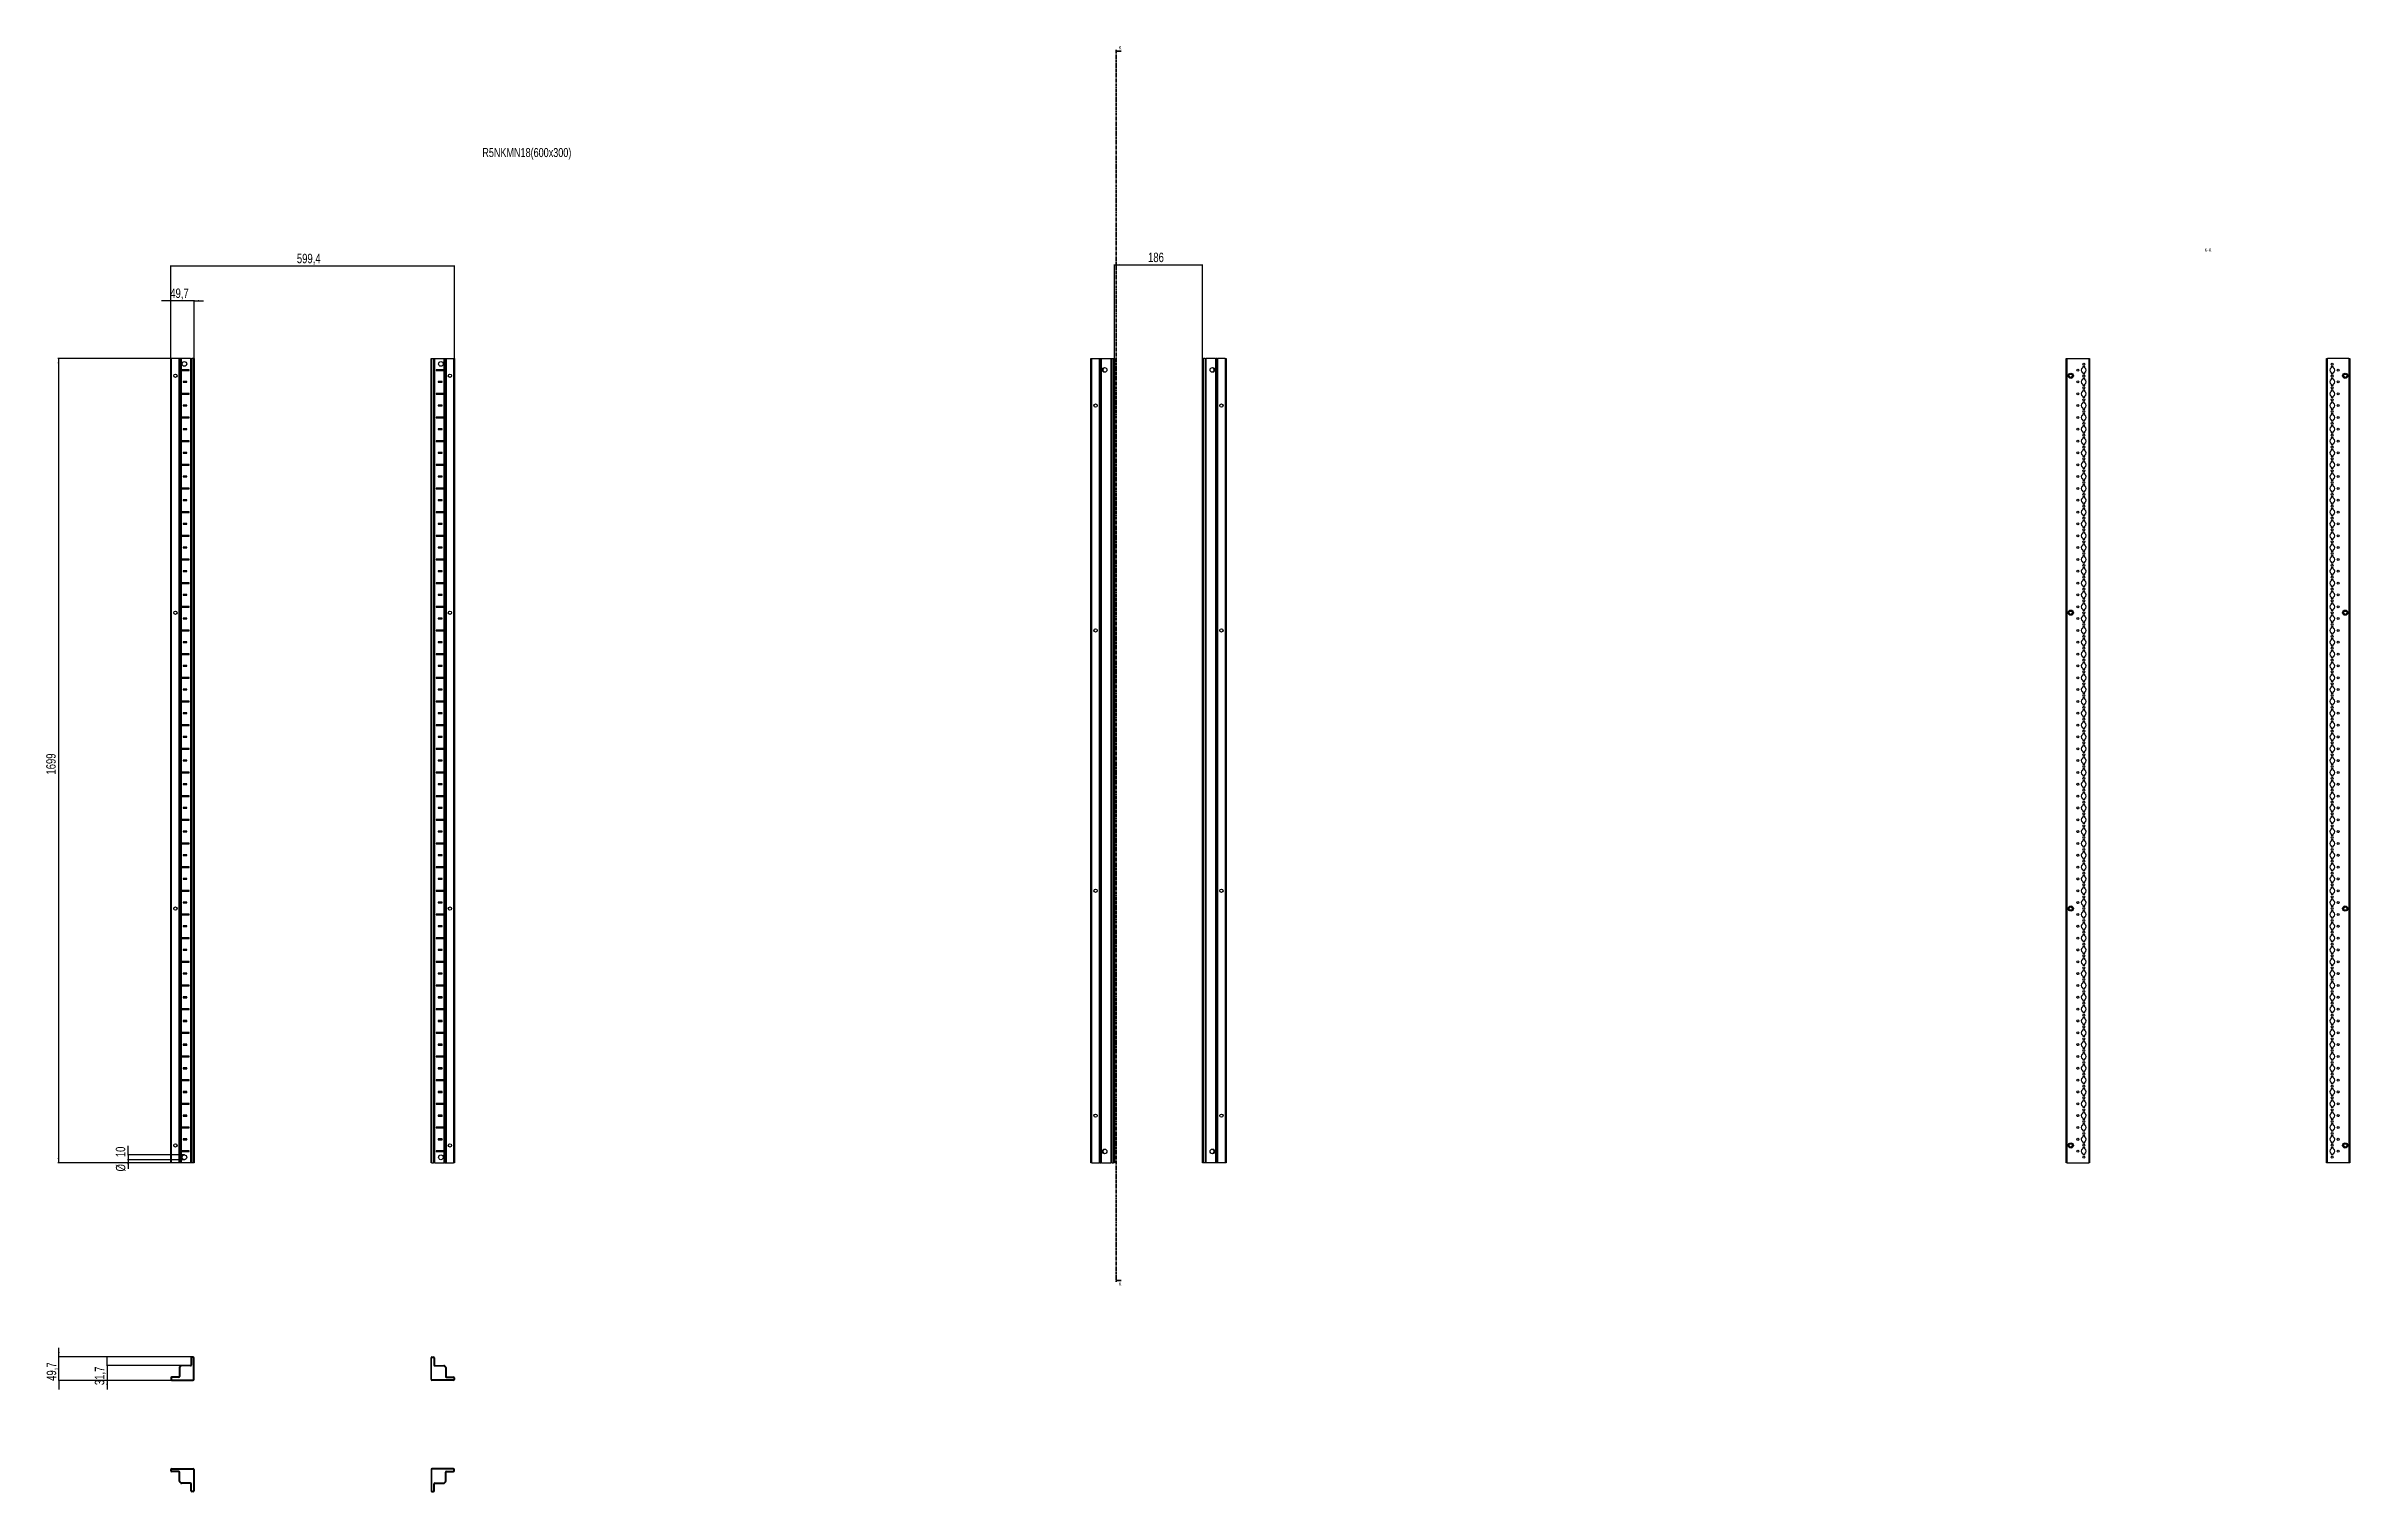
# Model space of a CAD drawing. Header units: millimetres. Extents: x -199 to 4666, y -1547 to 1507.
import ezdxf

# ---------------------------------------------------------------- set-up
doc = ezdxf.new("R2010")
doc.units = ezdxf.units.MM
doc.linetypes.add('CENTER', pattern=[10.16, 6.35, -1.27, 1.27, -1.27])
doc.layers.add('FORMAT', color=7, linetype='Continuous')
doc.styles.add('SLDTEXTSTYLE0', font='TXT', dxfattribs={"width": 0.75})
doc.dimstyles.new('SLDDIMSTYLE0', dxfattribs={"dimtxt": 20, "dimasz": 10, "dimexe": 0, "dimexo": 0.0625, "dimgap": 5, "dimtad": 2, "dimdec": 1, "dimrnd": 1e-09, "dimzin": 12, "dimdsep": 46, "dimtxsty": 'SLDTEXTSTYLE0', "dimsah": 1, "dimcen": 0.09, "dimadec": 0, "dimazin": 3, "dimtfac": 1, "dimtofl": 0, "dimtmove": 0, "dimatfit": 3, "dimfxl": 0, "dimfrac": 2, "dimtolj": 1, "dimtzin": 12, "dimarcsym": 0})
doc.dimstyles.new('SLDDIMSTYLE1', dxfattribs={"dimtxt": 20, "dimasz": 10, "dimexe": 0, "dimexo": 0.0625, "dimgap": 5, "dimtad": 2, "dimdec": 1, "dimrnd": 1e-09, "dimzin": 12, "dimdsep": 46, "dimtxsty": 'SLDTEXTSTYLE0', "dimsah": 1, "dimcen": 0.09, "dimadec": 0, "dimazin": 3, "dimtfac": 1, "dimtmove": 0, "dimatfit": 0, "dimfxl": 0, "dimfrac": 2, "dimtolj": 1, "dimtzin": 12, "dimarcsym": 0})

msp = doc.modelspace()

# ---------------------------------------------------------------- texts
at = {"color": 7, "linetype": 'Continuous', "char_height": 7, "attachment_point": 1, "style": 'SLDTEXTSTYLE0'}
for insert in [(2065.91, 1507.2), (2065.91, -1104.37)]:
    msp.add_mtext('K', dxfattribs=dict(at, insert=insert))
at = {"layer": 'FORMAT', "style": 'SLDTEXTSTYLE0'}
for s, insert, char_height, attachment_point in [('R5NKMN18(600x300)', (722.07, 1291.8), 19.05, 1), ('K-K', (4366.32, 1079.8), 7, 2)]:
    msp.add_mtext(s, dxfattribs=dict(at, insert=insert, char_height=char_height, attachment_point=attachment_point))

# ---------------------------------------------------------------- blocks, each defined once
blk = doc.blocks.new('_D')
at = {"layer": 'FORMAT'}
for p, q in [((86.4, 847.2), (-174.2, 847.2)), ((-173.2, 847.2), (-173.2, -851.8)), ((86.4, -851.8), (-174.2, -851.8))]:
    blk.add_line(p, q, dxfattribs=at)
for points in [[(-173.2, 847.2), (-174.7, 837.2), (-171.6, 837.2)], [(-173.2, -851.8), (-171.6, -841.8), (-174.7, -841.8)]]:
    blk.add_solid(points, dxfattribs=at)
at = {"layer": 'FORMAT', "insert": (-198.9, -31.8), "char_height": 20, "attachment_point": 1, "rotation": 90, "style": 'SLDTEXTSTYLE0'}
blk.add_mtext('1699', dxfattribs=at)
blk = doc.blocks.new('_D_1')
at = {"layer": 'FORMAT'}
for p, q in [((64, 847.2), (64, 1043.6)), ((64, 1042.6), (663.4, 1042.6)), ((663.4, 847.2), (663.4, 1043.6))]:
    blk.add_line(p, q, dxfattribs=at)
for points in [[(64, 1042.6), (74, 1041.1), (74, 1044.2)], [(663.4, 1042.6), (653.4, 1044.2), (653.4, 1041.1)]]:
    blk.add_solid(points, dxfattribs=at)
at = {"layer": 'FORMAT', "insert": (330.4, 1068.4), "char_height": 20, "attachment_point": 1, "style": 'SLDTEXTSTYLE0'}
blk.add_mtext('599,4', dxfattribs=at)
blk = doc.blocks.new('_D_2')
at = {"layer": 'FORMAT'}
for p, q in [((64, 969.2), (44.7, 969.2)), ((64, 847.2), (64, 970.2)), ((113.7, 969.2), (64, 969.2)), ((113.7, 847.2), (113.7, 970.2)), ((113.7, 969.2), (132.9, 969.2))]:
    blk.add_line(p, q, dxfattribs=at)
for points in [[(64, 969.2), (54, 970.7), (54, 967.7)], [(113.7, 969.2), (123.7, 967.7), (123.7, 970.7)]]:
    blk.add_solid(points, dxfattribs=at)
at = {"layer": 'FORMAT', "insert": (63, 995), "char_height": 20, "attachment_point": 1, "style": 'SLDTEXTSTYLE0'}
blk.add_mtext('49,7', dxfattribs=at)
blk = doc.blocks.new('_D_3')
at = {"layer": 'FORMAT'}
for p, q in [((-26, -835.3), (-26, -816.1)), ((92.8, -835.3), (-27, -835.3)), ((92.8, -845.3), (-27, -845.3)), ((-26, -835.3), (-26, -845.3)), ((-26, -845.3), (-26, -864.5))]:
    blk.add_line(p, q, dxfattribs=at)
for points in [[(-26, -835.3), (-24.5, -825.3), (-27.6, -825.3)], [(-26, -845.3), (-27.6, -855.3), (-24.5, -855.3)]]:
    blk.add_solid(points, dxfattribs=at)
at = {"layer": 'FORMAT', "char_height": 20, "attachment_point": 1, "rotation": 90, "style": 'SLDTEXTSTYLE0'}
for s, insert in [('10', (-52.1, -840)), ('%%c', (-51.8, -870.2))]:
    blk.add_mtext(s, dxfattribs=dict(at, insert=insert))
blk = doc.blocks.new('_D_4')
at = {"layer": 'FORMAT'}
for p, q in [((2057.1, 847.2), (2057.1, 1046)), ((2057.1, 1045), (2243.1, 1045)), ((2243.1, 847.2), (2243.1, 1046))]:
    blk.add_line(p, q, dxfattribs=at)
for points in [[(2057.1, 1045), (2067.1, 1043.5), (2067.1, 1046.5)], [(2243.1, 1045), (2233.1, 1046.5), (2233.1, 1043.5)]]:
    blk.add_solid(points, dxfattribs=at)
at = {"layer": 'FORMAT', "insert": (2127.9, 1070.8), "char_height": 20, "attachment_point": 1, "style": 'SLDTEXTSTYLE0'}
blk.add_mtext('186', dxfattribs=at)
blk = doc.blocks.new('_D_5')
at = {"layer": 'FORMAT'}
for p, q in [((108.5, -1261.8), (-173.2, -1261.8)), ((-172.2, -1261.8), (-172.2, -1242.5)), ((-172.2, -1311.5), (-172.2, -1261.8)), ((66, -1311.5), (-173.2, -1311.5)), ((-172.2, -1311.5), (-172.2, -1330.7))]:
    blk.add_line(p, q, dxfattribs=at)
for points in [[(-172.2, -1261.8), (-170.6, -1251.8), (-173.7, -1251.8)], [(-172.2, -1311.5), (-173.7, -1321.5), (-170.6, -1321.5)]]:
    blk.add_solid(points, dxfattribs=at)
at = {"layer": 'FORMAT', "insert": (-197.9, -1312.5), "char_height": 20, "attachment_point": 1, "rotation": 90, "style": 'SLDTEXTSTYLE0'}
blk.add_mtext('49,7', dxfattribs=at)
blk = doc.blocks.new('_D_6')
at = {"layer": 'FORMAT'}
for p, q in [((-70.5, -1279.8), (-70.5, -1260.5)), ((86.4, -1279.8), (-71.5, -1279.8)), ((66, -1311.5), (-71.5, -1311.5)), ((-70.5, -1279.8), (-70.5, -1311.5)), ((-70.5, -1311.5), (-70.5, -1330.7))]:
    blk.add_line(p, q, dxfattribs=at)
for points in [[(-70.5, -1279.8), (-69, -1269.8), (-72.1, -1269.8)], [(-70.5, -1311.5), (-72.1, -1321.5), (-69, -1321.5)]]:
    blk.add_solid(points, dxfattribs=at)
at = {"layer": 'FORMAT', "insert": (-96.3, -1321.5), "char_height": 20, "attachment_point": 1, "rotation": 90, "style": 'SLDTEXTSTYLE0'}
blk.add_mtext('31,7', dxfattribs=at)

# ---------------------------------------------------------------- dimensions: what is measured, and where the dimension line sits
at = {"layer": 'FORMAT'}
for base, p1, p2, dimstyle, picture, middle in [((2243.05, 1045), (2057.05, 847.21), (2243.05, 847.21), 'SLDDIMSTYLE0', '_D_4', (2150.05, 1045)), ((63.98, 969.21), (113.68, 847.21), (63.98, 847.21), 'SLDDIMSTYLE1', '_D_2', (88.83, 969.21))]:
    dim = msp.add_linear_dim(base=base, p1=p1, p2=p2, dimstyle=dimstyle, dxfattribs=at)
    dim.commit()
    dim.dimension.update_dxf_attribs({"geometry": picture, "text_midpoint": middle, "dimtype": 160})
for base, p1, p2, angle, dimstyle, picture, middle in [((663.38, 1042.62), (63.98, 847.21), (663.38, 847.21), 0, 'SLDDIMSTYLE0', '_D_1', (363.68, 1042.62)), ((-173.15, -851.79), (86.42, 847.21), (86.42, -851.79), 90, 'SLDDIMSTYLE0', '_D', (-173.15, -2.29)), ((-172.17, -1261.77), (65.98, -1311.47), (108.48, -1261.77), 90, 'SLDDIMSTYLE1', '_D_5', (-172.17, -1286.62)), ((-70.54, -1311.47), (86.42, -1279.77), (65.98, -1311.47), 90, 'SLDDIMSTYLE1', '_D_6', (-70.54, -1295.62))]:
    dim = msp.add_linear_dim(base=base, p1=p1, p2=p2, angle=angle, dimstyle=dimstyle, dxfattribs=at)
    dim.commit()
    dim.dimension.update_dxf_attribs({"geometry": picture, "text_midpoint": middle, "dimtype": 160})
dim = msp.add_linear_dim(base=(-26.02, -845.29), p1=(92.83, -835.29), p2=(92.83, -845.29), angle=90, text='%%c<>', dimstyle='SLDDIMSTYLE1', dxfattribs=at)
dim.commit()
dim.dimension.update_dxf_attribs({"geometry": '_D_3', "text_midpoint": (-26.02, -840.29), "dimtype": 160})

# ---------------------------------------------------------------- linework, layer by layer
at = {"color": 7, "linetype": 'CENTER', "lineweight": 35}
msp.add_line((2060.78, 1499.09), (2060.78, -1103.67), dxfattribs=at)
at = {"color": 7, "linetype": 'Continuous', "lineweight": 35}
for p, q in [((2071.42, 1496.09), (2060.78, 1496.09)), ((2071.42, -1100.67), (2060.78, -1100.67))]:
    msp.add_line(p, q, dxfattribs=at)
at = {"color": 7, "linetype": 'Continuous', "lineweight": 25}
for p, q in [((63.98, -851.79), (63.98, 847.21)), ((63.98, 847.21), (65.98, 847.21)), ((81.33, 847.21), (65.98, 847.21)), ((81.33, 847.21), (81.98, 847.21)), ((81.98, -851.79), (81.98, 847.21)), ((81.98, 847.21), (82.56, 847.21)), ((83.77, 847.21), (82.56, 847.21)), ((83.77, -851.79), (83.77, 847.21)), ((83.8, 847.21), (83.77, 847.21)), ((83.8, -851.79), (83.8, 847.21)), ((85.01, 847.21), (83.8, 847.21)), ((85.01, 847.21), (86.42, 847.21)), ((105.83, 847.21), (86.42, 847.21)), ((105.83, 847.21), (106.48, 847.21)), ((106.48, -851.79), (106.48, 847.21)), ((106.48, 847.21), (108.48, 847.21)), ((111.68, 847.21), (108.48, 847.21)), ((111.68, 847.21), (113.68, 847.21)), ((113.68, 847.21), (113.68, -851.79)), ((613.68, -851.79), (613.68, 847.21)), ((613.68, 847.21), (615.68, 847.21)), ((615.68, 847.21), (618.88, 847.21)), ((618.88, 847.21), (620.88, 847.21)), ((620.88, 847.21), (620.88, -851.79)), ((620.88, 847.21), (621.53, 847.21)), ((621.53, 847.21), (640.93, 847.21)), ((640.93, 847.21), (642.34, 847.21)), ((642.34, 847.21), (643.55, 847.21)), ((643.55, 847.21), (643.55, -851.79)), ((643.55, 847.21), (643.58, 847.21)), ((643.58, 847.21), (643.58, -851.79)), ((643.58, 847.21), (644.79, 847.21)), ((644.79, 847.21), (645.38, 847.21)), ((645.38, 847.21), (645.38, -851.79)), ((645.38, 847.21), (646.03, 847.21)), ((646.03, 847.21), (661.38, 847.21)), ((661.38, 847.21), (663.38, 847.21)), ((663.38, 847.21), (663.38, -851.79)), ((2007.35, -851.79), (2007.35, 847.21)), ((2007.35, 847.21), (2009.35, 847.21)), ((2009.35, 847.21), (2024.7, 847.21)), ((2024.7, 847.21), (2025.35, 847.21)), ((2025.35, 823.46), (2025.35, 847.21)), ((2025.35, 847.21), (2025.94, 847.21)), ((2025.94, 847.21), (2027.14, 847.21)), ((2027.14, 847.21), (2027.14, -851.79)), ((2027.14, 847.21), (2027.18, 847.21)), ((2027.18, 847.21), (2027.18, -851.79)), ((2027.18, 847.21), (2028.38, 847.21)), ((2028.38, 847.21), (2029.8, 847.21)), ((2029.8, 847.21), (2049.2, 847.21)), ((2035.4, 827.73), (2035.4, 828.14)), ((2049.2, 847.21), (2049.85, 847.21)), ((2049.85, -851.79), (2049.85, 847.21)), ((2049.85, 847.21), (2051.85, 847.21)), ((2051.85, 847.21), (2055.05, 847.21)), ((2055.05, 847.21), (2057.05, 847.21)), ((2057.05, 847.21), (2057.05, -851.79)), ((2243.05, -851.79), (2243.05, 847.21)), ((2243.05, 847.21), (2245.05, 847.21)), ((2248.25, 847.21), (2245.05, 847.21)), ((2248.25, 847.21), (2250.25, 847.21)), ((2250.25, 847.21), (2250.25, -851.79)), ((2250.25, 847.21), (2250.9, 847.21)), ((2270.3, 847.21), (2250.9, 847.21)), ((2264.7, 828.14), (2264.7, 827.73)), ((2270.3, 847.21), (2271.72, 847.21)), ((2272.92, 847.21), (2271.72, 847.21)), ((2272.92, -851.79), (2272.92, 847.21)), ((2272.96, 847.21), (2272.92, 847.21)), ((2272.96, -851.79), (2272.96, 847.21)), ((2274.16, 847.21), (2272.96, 847.21)), ((2274.16, 847.21), (2274.75, 847.21)), ((2274.75, 847.21), (2274.75, 823.46)), ((2274.75, 847.21), (2275.4, 847.21)), ((2290.75, 847.21), (2275.4, 847.21)), ((2290.75, 847.21), (2292.75, 847.21)), ((2292.75, 847.21), (2292.75, -851.79)), ((4066.69, -851.79), (4066.69, 847.21)), ((4066.69, 847.21), (4068.69, 847.21)), ((4068.69, 847.21), (4114.39, 847.21)), ((4101.74, 829.61), (4101.74, 827.73)), ((4105.84, 830.11), (4102.24, 830.11)), ((4106.34, 827.73), (4106.34, 829.61)), ((4114.39, 847.21), (4116.39, 847.21)), ((4116.39, 847.21), (4116.39, -851.79)), ((4616.39, -851.79), (4616.39, 847.21)), ((4616.39, 847.21), (4618.39, 847.21)), ((4664.09, 847.21), (4618.39, 847.21)), ((4626.44, 829.61), (4626.44, 827.73)), ((4630.54, 830.11), (4626.94, 830.11)), ((4631.04, 827.73), (4631.04, 829.61)), ((4664.09, 847.21), (4666.09, 847.21)), ((4666.09, 847.21), (4666.09, -851.79)), ((85.93, 823.35), (85.93, 822.06)), ((86.58, 822.71), (85.93, 823.35)), ((86.58, 822.71), (85.93, 822.06)), ((102.83, 823.46), (86.42, 823.46)), ((86.42, 821.96), (102.83, 821.96)), ((102.08, 822.71), (86.58, 822.71)), ((98.33, 798.46), (90.33, 798.46)), ((90.33, 798.46), (90.33, 796.96)), ((91.08, 797.71), (90.33, 798.46)), ((91.08, 797.71), (90.33, 796.96)), ((90.33, 796.96), (98.33, 796.96)), ((97.58, 797.71), (91.08, 797.71)), ((97.58, 797.71), (98.33, 798.46)), ((97.58, 797.71), (98.33, 796.96)), ((98.33, 796.96), (98.33, 798.46)), ((102.08, 822.71), (102.83, 823.46)), ((102.08, 822.71), (102.83, 821.96)), ((102.83, 821.96), (102.83, 823.46)), ((640.93, 823.46), (624.53, 823.46)), ((624.53, 823.46), (624.53, 821.96)), ((625.28, 822.71), (624.53, 823.46)), ((625.28, 822.71), (624.53, 821.96)), ((624.53, 821.96), (640.93, 821.96)), ((625.28, 822.71), (640.78, 822.71)), ((637.03, 798.46), (629.03, 798.46)), ((629.03, 798.46), (629.03, 796.96)), ((629.78, 797.71), (629.03, 798.46)), ((629.78, 797.71), (629.03, 796.96)), ((629.03, 796.96), (637.03, 796.96)), ((629.78, 797.71), (636.28, 797.71)), ((636.28, 797.71), (637.03, 798.46)), ((636.28, 797.71), (637.03, 796.96)), ((637.03, 796.96), (637.03, 798.46)), ((640.78, 822.71), (641.42, 823.35)), ((640.78, 822.71), (641.42, 822.06)), ((641.42, 822.06), (641.42, 823.35)), ((2025.41, 823.35), (2025.35, 823.46)), ((2025.35, 823.46), (2025.35, 821.96)), ((2025.35, 821.96), (2025.41, 822.06)), ((2025.35, 773.46), (2025.35, 821.96)), ((2025.41, 822.06), (2025.41, 823.35)), ((2274.75, 823.46), (2274.69, 823.35)), ((2274.69, 823.35), (2274.69, 822.06)), ((2274.69, 822.06), (2274.75, 821.96)), ((2274.75, 821.96), (2274.75, 823.46)), ((2274.75, 821.96), (2274.75, 773.46)), ((4101.74, 817.68), (4101.74, 815.81)), ((4101.74, 804.61), (4101.74, 802.73)), ((4101.74, 792.68), (4101.74, 790.81)), ((4101.74, 779.61), (4101.74, 777.73)), ((4102.24, 815.31), (4105.84, 815.31)), ((4105.84, 805.11), (4102.24, 805.11)), ((4102.24, 790.31), (4105.84, 790.31)), ((4105.84, 780.11), (4102.24, 780.11)), ((4106.34, 815.81), (4106.34, 817.68)), ((4106.34, 802.73), (4106.34, 804.61)), ((4106.34, 790.81), (4106.34, 792.68)), ((4106.34, 777.73), (4106.34, 779.61)), ((4626.44, 817.68), (4626.44, 815.81)), ((4626.44, 804.61), (4626.44, 802.73)), ((4626.44, 792.68), (4626.44, 790.81)), ((4626.44, 779.61), (4626.44, 777.73)), ((4626.94, 815.31), (4630.54, 815.31)), ((4630.54, 805.11), (4626.94, 805.11)), ((4626.94, 790.31), (4630.54, 790.31)), ((4630.54, 780.11), (4626.94, 780.11)), ((4631.04, 815.81), (4631.04, 817.68)), ((4631.04, 802.73), (4631.04, 804.61)), ((4631.04, 790.81), (4631.04, 792.68)), ((4631.04, 777.73), (4631.04, 779.61)), ((85.93, 773.35), (85.93, 772.06)), ((86.58, 772.71), (85.93, 773.35)), ((86.58, 772.71), (85.93, 772.06)), ((102.83, 773.46), (86.42, 773.46)), ((86.42, 771.96), (102.83, 771.96)), ((102.08, 772.71), (86.58, 772.71)), ((98.33, 748.46), (90.33, 748.46)), ((90.33, 748.46), (90.33, 746.96)), ((91.08, 747.71), (90.33, 748.46)), ((91.08, 747.71), (90.33, 746.96)), ((90.33, 746.96), (98.33, 746.96)), ((97.58, 747.71), (91.08, 747.71)), ((97.58, 747.71), (98.33, 748.46)), ((97.58, 747.71), (98.33, 746.96)), ((98.33, 746.96), (98.33, 748.46)), ((102.08, 772.71), (102.83, 773.46)), ((102.08, 772.71), (102.83, 771.96)), ((102.83, 771.96), (102.83, 773.46)), ((640.93, 773.46), (624.53, 773.46)), ((624.53, 773.46), (624.53, 771.96)), ((625.28, 772.71), (624.53, 773.46)), ((625.28, 772.71), (624.53, 771.96)), ((624.53, 771.96), (640.93, 771.96)), ((625.28, 772.71), (640.78, 772.71)), ((637.03, 748.46), (629.03, 748.46)), ((629.03, 748.46), (629.03, 746.96)), ((629.78, 747.71), (629.03, 748.46)), ((629.78, 747.71), (629.03, 746.96)), ((629.03, 746.96), (637.03, 746.96)), ((629.78, 747.71), (636.28, 747.71)), ((636.28, 747.71), (637.03, 748.46)), ((636.28, 747.71), (637.03, 746.96)), ((637.03, 746.96), (637.03, 748.46)), ((640.78, 772.71), (641.42, 773.35)), ((640.78, 772.71), (641.42, 772.06)), ((641.42, 772.06), (641.42, 773.35)), ((2025.41, 773.35), (2025.35, 773.46)), ((2025.35, 773.46), (2025.35, 771.96)), ((2025.35, 771.96), (2025.41, 772.06)), ((2025.35, 723.46), (2025.35, 771.96)), ((2025.41, 772.06), (2025.41, 773.35)), ((2274.75, 773.46), (2274.69, 773.35)), ((2274.69, 773.35), (2274.69, 772.06)), ((2274.69, 772.06), (2274.75, 771.96)), ((2274.75, 771.96), (2274.75, 773.46)), ((2274.75, 771.96), (2274.75, 723.46)), ((4101.74, 767.68), (4101.74, 765.81)), ((4101.74, 754.61), (4101.74, 752.73)), ((4101.74, 742.68), (4101.74, 740.81)), ((4102.24, 765.31), (4105.84, 765.31)), ((4105.84, 755.11), (4102.24, 755.11)), ((4102.24, 740.31), (4105.84, 740.31)), ((4105.84, 730.11), (4102.24, 730.11)), ((4106.34, 765.81), (4106.34, 767.68)), ((4106.34, 752.73), (4106.34, 754.61)), ((4106.34, 740.81), (4106.34, 742.68)), ((4626.44, 767.68), (4626.44, 765.81)), ((4626.44, 754.61), (4626.44, 752.73)), ((4626.44, 742.68), (4626.44, 740.81)), ((4626.94, 765.31), (4630.54, 765.31)), ((4630.54, 755.11), (4626.94, 755.11)), ((4626.94, 740.31), (4630.54, 740.31)), ((4630.54, 730.11), (4626.94, 730.11)), ((4631.04, 765.81), (4631.04, 767.68)), ((4631.04, 752.73), (4631.04, 754.61)), ((4631.04, 740.81), (4631.04, 742.68)), ((85.93, 723.35), (85.93, 722.06)), ((86.58, 722.71), (85.93, 723.35)), ((86.58, 722.71), (85.93, 722.06)), ((102.83, 723.46), (86.42, 723.46)), ((86.42, 721.96), (102.83, 721.96)), ((102.08, 722.71), (86.58, 722.71)), ((98.33, 698.46), (90.33, 698.46)), ((90.33, 698.46), (90.33, 696.96)), ((91.08, 697.71), (90.33, 698.46)), ((91.08, 697.71), (90.33, 696.96)), ((90.33, 696.96), (98.33, 696.96)), ((97.58, 697.71), (91.08, 697.71)), ((97.58, 697.71), (98.33, 698.46)), ((97.58, 697.71), (98.33, 696.96)), ((98.33, 696.96), (98.33, 698.46)), ((102.08, 722.71), (102.83, 723.46)), ((102.08, 722.71), (102.83, 721.96)), ((102.83, 721.96), (102.83, 723.46)), ((625.28, 722.71), (624.53, 723.46)), ((640.93, 723.46), (624.53, 723.46)), ((624.53, 723.46), (624.53, 721.96)), ((625.28, 722.71), (624.53, 721.96)), ((624.53, 721.96), (640.93, 721.96)), ((625.28, 722.71), (640.78, 722.71)), ((637.03, 698.46), (629.03, 698.46)), ((629.03, 698.46), (629.03, 696.96)), ((629.78, 697.71), (629.03, 698.46)), ((629.78, 697.71), (629.03, 696.96)), ((629.03, 696.96), (637.03, 696.96)), ((629.78, 697.71), (636.28, 697.71)), ((636.28, 697.71), (637.03, 698.46)), ((636.28, 697.71), (637.03, 696.96)), ((637.03, 696.96), (637.03, 698.46)), ((640.78, 722.71), (641.42, 723.35)), ((640.78, 722.71), (641.42, 722.06)), ((641.42, 722.06), (641.42, 723.35)), ((2025.41, 723.35), (2025.35, 723.46)), ((2025.35, 723.46), (2025.35, 721.96)), ((2025.35, 721.96), (2025.41, 722.06)), ((2025.35, 673.46), (2025.35, 721.96)), ((2025.41, 722.06), (2025.41, 723.35)), ((2274.75, 723.46), (2274.69, 723.35)), ((2274.69, 723.35), (2274.69, 722.06)), ((2274.69, 722.06), (2274.75, 721.96)), ((2274.75, 721.96), (2274.75, 723.46)), ((2274.75, 721.96), (2274.75, 673.46)), ((4101.74, 729.61), (4101.74, 727.73)), ((4101.74, 717.68), (4101.74, 715.81)), ((4101.74, 704.61), (4101.74, 702.73)), ((4101.74, 692.68), (4101.74, 690.81)), ((4102.24, 715.31), (4105.84, 715.31)), ((4105.84, 705.11), (4102.24, 705.11)), ((4102.24, 690.31), (4105.84, 690.31)), ((4106.34, 727.73), (4106.34, 729.61)), ((4106.34, 715.81), (4106.34, 717.68)), ((4106.34, 702.73), (4106.34, 704.61)), ((4106.34, 690.81), (4106.34, 692.68)), ((4626.44, 729.61), (4626.44, 727.73)), ((4626.44, 717.68), (4626.44, 715.81)), ((4626.44, 704.61), (4626.44, 702.73)), ((4626.44, 692.68), (4626.44, 690.81)), ((4626.94, 715.31), (4630.54, 715.31)), ((4630.54, 705.11), (4626.94, 705.11)), ((4626.94, 690.31), (4630.54, 690.31)), ((4631.04, 727.73), (4631.04, 729.61)), ((4631.04, 715.81), (4631.04, 717.68)), ((4631.04, 702.73), (4631.04, 704.61)), ((4631.04, 690.81), (4631.04, 692.68)), ((85.93, 673.35), (85.93, 672.06)), ((86.58, 672.71), (85.93, 673.35)), ((86.58, 672.71), (85.93, 672.06)), ((102.83, 673.46), (86.42, 673.46)), ((86.42, 671.96), (102.83, 671.96)), ((102.08, 672.71), (86.58, 672.71)), ((98.33, 648.46), (90.33, 648.46)), ((90.33, 648.46), (90.33, 646.96)), ((91.08, 647.71), (90.33, 648.46)), ((91.08, 647.71), (90.33, 646.96)), ((90.33, 646.96), (98.33, 646.96)), ((97.58, 647.71), (91.08, 647.71)), ((97.58, 647.71), (98.33, 648.46)), ((97.58, 647.71), (98.33, 646.96)), ((98.33, 646.96), (98.33, 648.46)), ((102.08, 672.71), (102.83, 673.46)), ((102.08, 672.71), (102.83, 671.96)), ((102.83, 671.96), (102.83, 673.46)), ((640.93, 673.46), (624.53, 673.46)), ((624.53, 673.46), (624.53, 671.96)), ((625.28, 672.71), (624.53, 673.46)), ((625.28, 672.71), (624.53, 671.96)), ((624.53, 671.96), (640.93, 671.96)), ((625.28, 672.71), (640.78, 672.71)), ((637.03, 648.46), (629.03, 648.46)), ((629.03, 648.46), (629.03, 646.96)), ((629.78, 647.71), (629.03, 648.46)), ((629.78, 647.71), (629.03, 646.96)), ((629.03, 646.96), (637.03, 646.96)), ((629.78, 647.71), (636.28, 647.71)), ((636.28, 647.71), (637.03, 648.46)), ((636.28, 647.71), (637.03, 646.96)), ((637.03, 646.96), (637.03, 648.46)), ((640.78, 672.71), (641.42, 673.35)), ((640.78, 672.71), (641.42, 672.06)), ((641.42, 672.06), (641.42, 673.35)), ((2025.41, 673.35), (2025.35, 673.46)), ((2025.35, 673.46), (2025.35, 671.96)), ((2025.35, 671.96), (2025.41, 672.06)), ((2025.35, 623.46), (2025.35, 671.96)), ((2025.41, 672.06), (2025.41, 673.35)), ((2274.75, 673.46), (2274.69, 673.35)), ((2274.69, 673.35), (2274.69, 672.06)), ((2274.69, 672.06), (2274.75, 671.96)), ((2274.75, 671.96), (2274.75, 673.46)), ((2274.75, 671.96), (2274.75, 623.46)), ((4101.74, 679.61), (4101.74, 677.73)), ((4101.74, 667.68), (4101.74, 665.81)), ((4101.74, 654.61), (4101.74, 652.73)), ((4101.74, 642.68), (4101.74, 640.81)), ((4105.84, 680.11), (4102.24, 680.11)), ((4102.24, 665.31), (4105.84, 665.31)), ((4105.84, 655.11), (4102.24, 655.11)), ((4102.24, 640.31), (4105.84, 640.31)), ((4106.34, 677.73), (4106.34, 679.61)), ((4106.34, 665.81), (4106.34, 667.68)), ((4106.34, 652.73), (4106.34, 654.61)), ((4106.34, 640.81), (4106.34, 642.68)), ((4626.44, 679.61), (4626.44, 677.73)), ((4626.44, 667.68), (4626.44, 665.81)), ((4626.44, 654.61), (4626.44, 652.73)), ((4626.44, 642.68), (4626.44, 640.81)), ((4630.54, 680.11), (4626.94, 680.11)), ((4626.94, 665.31), (4630.54, 665.31)), ((4630.54, 655.11), (4626.94, 655.11)), ((4626.94, 640.31), (4630.54, 640.31)), ((4631.04, 677.73), (4631.04, 679.61)), ((4631.04, 665.81), (4631.04, 667.68)), ((4631.04, 652.73), (4631.04, 654.61)), ((4631.04, 640.81), (4631.04, 642.68)), ((85.93, 623.35), (85.93, 622.06)), ((86.58, 622.71), (85.93, 623.35)), ((86.58, 622.71), (85.93, 622.06)), ((102.83, 623.46), (86.42, 623.46)), ((86.42, 621.96), (102.83, 621.96)), ((102.08, 622.71), (86.58, 622.71)), ((98.33, 598.46), (90.33, 598.46)), ((90.33, 598.46), (90.33, 596.96)), ((91.08, 597.71), (90.33, 598.46)), ((91.08, 597.71), (90.33, 596.96)), ((90.33, 596.96), (98.33, 596.96)), ((97.58, 597.71), (91.08, 597.71)), ((97.58, 597.71), (98.33, 598.46)), ((97.58, 597.71), (98.33, 596.96)), ((98.33, 596.96), (98.33, 598.46)), ((102.08, 622.71), (102.83, 623.46)), ((102.08, 622.71), (102.83, 621.96)), ((102.83, 621.96), (102.83, 623.46)), ((640.93, 623.46), (624.53, 623.46)), ((624.53, 623.46), (624.53, 621.96)), ((625.28, 622.71), (624.53, 623.46)), ((625.28, 622.71), (624.53, 621.96)), ((624.53, 621.96), (640.93, 621.96)), ((625.28, 622.71), (640.78, 622.71)), ((637.03, 598.46), (629.03, 598.46)), ((629.03, 598.46), (629.03, 596.96)), ((629.78, 597.71), (629.03, 598.46)), ((629.78, 597.71), (629.03, 596.96)), ((629.03, 596.96), (637.03, 596.96)), ((629.78, 597.71), (636.28, 597.71)), ((636.28, 597.71), (637.03, 598.46)), ((636.28, 597.71), (637.03, 596.96)), ((637.03, 596.96), (637.03, 598.46)), ((640.78, 622.71), (641.42, 623.35)), ((640.78, 622.71), (641.42, 622.06)), ((641.42, 622.06), (641.42, 623.35)), ((2025.41, 623.35), (2025.35, 623.46)), ((2025.35, 623.46), (2025.35, 621.96)), ((2025.35, 621.96), (2025.41, 622.06)), ((2025.35, 573.46), (2025.35, 621.96)), ((2025.41, 622.06), (2025.41, 623.35)), ((2274.75, 623.46), (2274.69, 623.35)), ((2274.69, 623.35), (2274.69, 622.06)), ((2274.69, 622.06), (2274.75, 621.96)), ((2274.75, 621.96), (2274.75, 623.46)), ((2274.75, 621.96), (2274.75, 573.46)), ((4101.74, 629.61), (4101.74, 627.73)), ((4101.74, 617.68), (4101.74, 615.81)), ((4101.74, 604.61), (4101.74, 602.73)), ((4101.74, 592.68), (4101.74, 590.81)), ((4105.84, 630.11), (4102.24, 630.11)), ((4102.24, 615.31), (4105.84, 615.31)), ((4105.84, 605.11), (4102.24, 605.11)), ((4102.24, 590.31), (4105.84, 590.31)), ((4106.34, 627.73), (4106.34, 629.61)), ((4106.34, 615.81), (4106.34, 617.68)), ((4106.34, 602.73), (4106.34, 604.61)), ((4106.34, 590.81), (4106.34, 592.68)), ((4626.44, 629.61), (4626.44, 627.73)), ((4626.44, 617.68), (4626.44, 615.81)), ((4626.44, 604.61), (4626.44, 602.73)), ((4626.44, 592.68), (4626.44, 590.81)), ((4630.54, 630.11), (4626.94, 630.11)), ((4626.94, 615.31), (4630.54, 615.31)), ((4630.54, 605.11), (4626.94, 605.11)), ((4626.94, 590.31), (4630.54, 590.31)), ((4631.04, 627.73), (4631.04, 629.61)), ((4631.04, 615.81), (4631.04, 617.68)), ((4631.04, 602.73), (4631.04, 604.61)), ((4631.04, 590.81), (4631.04, 592.68)), ((85.93, 573.35), (85.93, 572.06)), ((86.58, 572.71), (85.93, 573.35)), ((86.58, 572.71), (85.93, 572.06)), ((102.83, 573.46), (86.42, 573.46)), ((86.42, 571.96), (102.83, 571.96)), ((102.08, 572.71), (86.58, 572.71)), ((98.33, 548.46), (90.33, 548.46)), ((90.33, 548.46), (90.33, 546.96)), ((91.08, 547.71), (90.33, 548.46)), ((91.08, 547.71), (90.33, 546.96)), ((90.33, 546.96), (98.33, 546.96)), ((97.58, 547.71), (91.08, 547.71)), ((97.58, 547.71), (98.33, 548.46)), ((97.58, 547.71), (98.33, 546.96)), ((98.33, 546.96), (98.33, 548.46)), ((102.08, 572.71), (102.83, 573.46)), ((102.08, 572.71), (102.83, 571.96)), ((102.83, 571.96), (102.83, 573.46)), ((640.93, 573.46), (624.53, 573.46)), ((624.53, 573.46), (624.53, 571.96)), ((625.28, 572.71), (624.53, 573.46)), ((625.28, 572.71), (624.53, 571.96)), ((624.53, 571.96), (640.93, 571.96)), ((625.28, 572.71), (640.78, 572.71)), ((637.03, 548.46), (629.03, 548.46)), ((629.03, 548.46), (629.03, 546.96)), ((629.78, 547.71), (629.03, 548.46)), ((629.78, 547.71), (629.03, 546.96)), ((629.03, 546.96), (637.03, 546.96)), ((629.78, 547.71), (636.28, 547.71)), ((636.28, 547.71), (637.03, 548.46)), ((636.28, 547.71), (637.03, 546.96)), ((637.03, 546.96), (637.03, 548.46)), ((640.78, 572.71), (641.42, 573.35)), ((640.78, 572.71), (641.42, 572.06)), ((641.42, 572.06), (641.42, 573.35)), ((2025.41, 573.35), (2025.35, 573.46)), ((2025.35, 573.46), (2025.35, 571.96)), ((2025.35, 571.96), (2025.41, 572.06)), ((2025.35, 523.46), (2025.35, 571.96)), ((2025.41, 572.06), (2025.41, 573.35)), ((2274.75, 573.46), (2274.69, 573.35)), ((2274.69, 573.35), (2274.69, 572.06)), ((2274.69, 572.06), (2274.75, 571.96)), ((2274.75, 571.96), (2274.75, 573.46)), ((2274.75, 571.96), (2274.75, 523.46)), ((4101.74, 579.61), (4101.74, 577.73)), ((4101.74, 567.68), (4101.74, 565.81)), ((4101.74, 554.61), (4101.74, 552.73)), ((4101.74, 542.68), (4101.74, 540.81)), ((4105.84, 580.11), (4102.24, 580.11)), ((4102.24, 565.31), (4105.84, 565.31)), ((4105.84, 555.11), (4102.24, 555.11)), ((4102.24, 540.31), (4105.84, 540.31)), ((4106.34, 577.73), (4106.34, 579.61)), ((4106.34, 565.81), (4106.34, 567.68)), ((4106.34, 552.73), (4106.34, 554.61)), ((4106.34, 540.81), (4106.34, 542.68)), ((4626.44, 579.61), (4626.44, 577.73)), ((4626.44, 567.68), (4626.44, 565.81)), ((4626.44, 554.61), (4626.44, 552.73)), ((4626.44, 542.68), (4626.44, 540.81)), ((4630.54, 580.11), (4626.94, 580.11)), ((4626.94, 565.31), (4630.54, 565.31)), ((4630.54, 555.11), (4626.94, 555.11)), ((4626.94, 540.31), (4630.54, 540.31)), ((4631.04, 577.73), (4631.04, 579.61)), ((4631.04, 565.81), (4631.04, 567.68)), ((4631.04, 552.73), (4631.04, 554.61)), ((4631.04, 540.81), (4631.04, 542.68)), ((85.93, 523.35), (85.93, 522.06)), ((86.58, 522.71), (85.93, 523.35)), ((86.58, 522.71), (85.93, 522.06)), ((102.83, 523.46), (86.42, 523.46)), ((86.42, 521.96), (102.83, 521.96)), ((102.08, 522.71), (86.58, 522.71)), ((98.33, 498.46), (90.33, 498.46)), ((90.33, 498.46), (90.33, 496.96)), ((91.08, 497.71), (90.33, 498.46)), ((91.08, 497.71), (90.33, 496.96)), ((90.33, 496.96), (98.33, 496.96)), ((97.58, 497.71), (91.08, 497.71)), ((97.58, 497.71), (98.33, 498.46)), ((97.58, 497.71), (98.33, 496.96)), ((98.33, 496.96), (98.33, 498.46)), ((102.08, 522.71), (102.83, 523.46)), ((102.08, 522.71), (102.83, 521.96)), ((102.83, 521.96), (102.83, 523.46)), ((640.93, 523.46), (624.53, 523.46)), ((624.53, 523.46), (624.53, 521.96)), ((625.28, 522.71), (624.53, 523.46)), ((625.28, 522.71), (624.53, 521.96)), ((624.53, 521.96), (640.93, 521.96)), ((625.28, 522.71), (640.78, 522.71)), ((637.03, 498.46), (629.03, 498.46)), ((629.03, 498.46), (629.03, 496.96)), ((629.78, 497.71), (629.03, 498.46)), ((629.78, 497.71), (629.03, 496.96)), ((629.03, 496.96), (637.03, 496.96)), ((629.78, 497.71), (636.28, 497.71)), ((636.28, 497.71), (637.03, 498.46)), ((636.28, 497.71), (637.03, 496.96)), ((637.03, 496.96), (637.03, 498.46)), ((640.78, 522.71), (641.42, 523.35)), ((640.78, 522.71), (641.42, 522.06)), ((641.42, 522.06), (641.42, 523.35)), ((2025.41, 523.35), (2025.35, 523.46)), ((2025.35, 523.46), (2025.35, 521.96)), ((2025.35, 521.96), (2025.41, 522.06)), ((2025.35, 473.46), (2025.35, 521.96)), ((2025.41, 522.06), (2025.41, 523.35)), ((2274.75, 523.46), (2274.69, 523.35)), ((2274.69, 523.35), (2274.69, 522.06)), ((2274.69, 522.06), (2274.75, 521.96)), ((2274.75, 521.96), (2274.75, 523.46)), ((2274.75, 521.96), (2274.75, 473.46)), ((4101.74, 529.61), (4101.74, 527.73)), ((4101.74, 517.68), (4101.74, 515.81)), ((4101.74, 504.61), (4101.74, 502.73)), ((4101.74, 492.68), (4101.74, 490.81)), ((4105.84, 530.11), (4102.24, 530.11)), ((4102.24, 515.31), (4105.84, 515.31)), ((4105.84, 505.11), (4102.24, 505.11)), ((4102.24, 490.31), (4105.84, 490.31)), ((4106.34, 527.73), (4106.34, 529.61)), ((4106.34, 515.81), (4106.34, 517.68)), ((4106.34, 502.73), (4106.34, 504.61)), ((4106.34, 490.81), (4106.34, 492.68)), ((4626.44, 529.61), (4626.44, 527.73)), ((4626.44, 517.68), (4626.44, 515.81)), ((4626.44, 504.61), (4626.44, 502.73)), ((4626.44, 492.68), (4626.44, 490.81)), ((4630.54, 530.11), (4626.94, 530.11)), ((4626.94, 515.31), (4630.54, 515.31)), ((4630.54, 505.11), (4626.94, 505.11)), ((4626.94, 490.31), (4630.54, 490.31)), ((4631.04, 527.73), (4631.04, 529.61)), ((4631.04, 515.81), (4631.04, 517.68)), ((4631.04, 502.73), (4631.04, 504.61)), ((4631.04, 490.81), (4631.04, 492.68)), ((85.93, 473.35), (85.93, 472.06)), ((86.58, 472.71), (85.93, 473.35)), ((86.58, 472.71), (85.93, 472.06)), ((102.83, 473.46), (86.42, 473.46)), ((86.42, 471.96), (102.83, 471.96)), ((102.08, 472.71), (86.58, 472.71)), ((98.33, 448.46), (90.33, 448.46)), ((90.33, 448.46), (90.33, 446.96)), ((91.08, 447.71), (90.33, 448.46)), ((91.08, 447.71), (90.33, 446.96)), ((90.33, 446.96), (98.33, 446.96)), ((97.58, 447.71), (91.08, 447.71)), ((97.58, 447.71), (98.33, 448.46)), ((97.58, 447.71), (98.33, 446.96)), ((98.33, 446.96), (98.33, 448.46)), ((102.08, 472.71), (102.83, 473.46)), ((102.08, 472.71), (102.83, 471.96)), ((102.83, 471.96), (102.83, 473.46)), ((640.93, 473.46), (624.53, 473.46)), ((624.53, 473.46), (624.53, 471.96)), ((625.28, 472.71), (624.53, 473.46)), ((625.28, 472.71), (624.53, 471.96)), ((624.53, 471.96), (640.93, 471.96)), ((625.28, 472.71), (640.78, 472.71)), ((637.03, 448.46), (629.03, 448.46)), ((629.03, 448.46), (629.03, 446.96)), ((629.78, 447.71), (629.03, 448.46)), ((629.78, 447.71), (629.03, 446.96)), ((629.03, 446.96), (637.03, 446.96)), ((629.78, 447.71), (636.28, 447.71)), ((636.28, 447.71), (637.03, 448.46)), ((636.28, 447.71), (637.03, 446.96)), ((637.03, 446.96), (637.03, 448.46)), ((640.78, 472.71), (641.42, 473.35)), ((640.78, 472.71), (641.42, 472.06)), ((641.42, 472.06), (641.42, 473.35)), ((2025.41, 473.35), (2025.35, 473.46)), ((2025.35, 473.46), (2025.35, 471.96)), ((2025.35, 471.96), (2025.41, 472.06)), ((2025.35, 423.46), (2025.35, 471.96)), ((2025.41, 472.06), (2025.41, 473.35)), ((2274.75, 473.46), (2274.69, 473.35)), ((2274.69, 473.35), (2274.69, 472.06)), ((2274.69, 472.06), (2274.75, 471.96)), ((2274.75, 471.96), (2274.75, 473.46)), ((2274.75, 471.96), (2274.75, 423.46)), ((4101.74, 479.61), (4101.74, 477.73)), ((4101.74, 467.68), (4101.74, 465.81)), ((4101.74, 454.61), (4101.74, 452.73)), ((4101.74, 442.68), (4101.74, 440.81)), ((4105.84, 480.11), (4102.24, 480.11)), ((4102.24, 465.31), (4105.84, 465.31)), ((4105.84, 455.11), (4102.24, 455.11)), ((4102.24, 440.31), (4105.84, 440.31)), ((4106.34, 477.73), (4106.34, 479.61)), ((4106.34, 465.81), (4106.34, 467.68)), ((4106.34, 452.73), (4106.34, 454.61)), ((4106.34, 440.81), (4106.34, 442.68)), ((4626.44, 479.61), (4626.44, 477.73)), ((4626.44, 467.68), (4626.44, 465.81)), ((4626.44, 454.61), (4626.44, 452.73)), ((4626.44, 442.68), (4626.44, 440.81)), ((4630.54, 480.11), (4626.94, 480.11)), ((4626.94, 465.31), (4630.54, 465.31)), ((4630.54, 455.11), (4626.94, 455.11)), ((4626.94, 440.31), (4630.54, 440.31)), ((4631.04, 477.73), (4631.04, 479.61)), ((4631.04, 465.81), (4631.04, 467.68)), ((4631.04, 452.73), (4631.04, 454.61)), ((4631.04, 440.81), (4631.04, 442.68)), ((85.93, 423.35), (85.93, 422.06)), ((86.58, 422.71), (85.93, 423.35)), ((86.58, 422.71), (85.93, 422.06)), ((102.83, 423.46), (86.42, 423.46)), ((86.42, 421.96), (102.83, 421.96)), ((102.08, 422.71), (86.58, 422.71)), ((98.33, 398.46), (90.33, 398.46)), ((90.33, 398.46), (90.33, 396.96)), ((91.08, 397.71), (90.33, 398.46)), ((91.08, 397.71), (90.33, 396.96)), ((90.33, 396.96), (98.33, 396.96)), ((97.58, 397.71), (91.08, 397.71)), ((97.58, 397.71), (98.33, 398.46)), ((97.58, 397.71), (98.33, 396.96)), ((98.33, 396.96), (98.33, 398.46)), ((102.08, 422.71), (102.83, 423.46)), ((102.08, 422.71), (102.83, 421.96)), ((102.83, 421.96), (102.83, 423.46)), ((640.93, 423.46), (624.53, 423.46)), ((624.53, 423.46), (624.53, 421.96)), ((625.28, 422.71), (624.53, 423.46)), ((625.28, 422.71), (624.53, 421.96)), ((624.53, 421.96), (640.93, 421.96)), ((625.28, 422.71), (640.78, 422.71)), ((637.03, 398.46), (629.03, 398.46)), ((629.03, 398.46), (629.03, 396.96)), ((629.78, 397.71), (629.03, 398.46)), ((629.78, 397.71), (629.03, 396.96)), ((629.03, 396.96), (637.03, 396.96)), ((629.78, 397.71), (636.28, 397.71)), ((636.28, 397.71), (637.03, 398.46)), ((636.28, 397.71), (637.03, 396.96)), ((637.03, 396.96), (637.03, 398.46)), ((640.78, 422.71), (641.42, 423.35)), ((640.78, 422.71), (641.42, 422.06)), ((641.42, 422.06), (641.42, 423.35)), ((2025.41, 423.35), (2025.35, 423.46)), ((2025.35, 423.46), (2025.35, 421.96)), ((2025.35, 421.96), (2025.41, 422.06)), ((2025.35, 373.46), (2025.35, 421.96)), ((2025.41, 422.06), (2025.41, 423.35)), ((2274.75, 423.46), (2274.69, 423.35)), ((2274.69, 423.35), (2274.69, 422.06)), ((2274.69, 422.06), (2274.75, 421.96)), ((2274.75, 421.96), (2274.75, 423.46)), ((2274.75, 421.96), (2274.75, 373.46)), ((4101.74, 429.61), (4101.74, 427.73)), ((4101.74, 417.68), (4101.74, 415.81)), ((4101.74, 404.61), (4101.74, 402.73)), ((4101.74, 392.68), (4101.74, 390.81)), ((4105.84, 430.11), (4102.24, 430.11)), ((4102.24, 415.31), (4105.84, 415.31)), ((4105.84, 405.11), (4102.24, 405.11)), ((4102.24, 390.31), (4105.84, 390.31)), ((4106.34, 427.73), (4106.34, 429.61)), ((4106.34, 415.81), (4106.34, 417.68)), ((4106.34, 402.73), (4106.34, 404.61)), ((4106.34, 390.81), (4106.34, 392.68)), ((4626.44, 429.61), (4626.44, 427.73)), ((4626.44, 417.68), (4626.44, 415.81)), ((4626.44, 404.61), (4626.44, 402.73)), ((4626.44, 392.68), (4626.44, 390.81)), ((4630.54, 430.11), (4626.94, 430.11)), ((4626.94, 415.31), (4630.54, 415.31)), ((4630.54, 405.11), (4626.94, 405.11)), ((4626.94, 390.31), (4630.54, 390.31)), ((4631.04, 427.73), (4631.04, 429.61)), ((4631.04, 415.81), (4631.04, 417.68)), ((4631.04, 402.73), (4631.04, 404.61)), ((4631.04, 390.81), (4631.04, 392.68)), ((85.93, 373.35), (85.93, 372.06)), ((86.58, 372.71), (85.93, 373.35)), ((86.58, 372.71), (85.93, 372.06)), ((102.83, 373.46), (86.42, 373.46)), ((86.42, 371.96), (102.83, 371.96)), ((102.08, 372.71), (86.58, 372.71)), ((98.33, 348.46), (90.33, 348.46)), ((90.33, 348.46), (90.33, 346.96)), ((91.08, 347.71), (90.33, 348.46)), ((91.08, 347.71), (90.33, 346.96)), ((90.33, 346.96), (98.33, 346.96)), ((97.58, 347.71), (91.08, 347.71)), ((97.58, 347.71), (98.33, 348.46)), ((97.58, 347.71), (98.33, 346.96)), ((98.33, 346.96), (98.33, 348.46)), ((102.08, 372.71), (102.83, 373.46)), ((102.08, 372.71), (102.83, 371.96)), ((102.83, 371.96), (102.83, 373.46)), ((640.93, 373.46), (624.53, 373.46)), ((624.53, 373.46), (624.53, 371.96)), ((625.28, 372.71), (624.53, 373.46)), ((625.28, 372.71), (624.53, 371.96)), ((624.53, 371.96), (640.93, 371.96)), ((625.28, 372.71), (640.78, 372.71)), ((637.03, 348.46), (629.03, 348.46)), ((629.03, 348.46), (629.03, 346.96)), ((629.78, 347.71), (629.03, 348.46)), ((629.78, 347.71), (629.03, 346.96)), ((629.03, 346.96), (637.03, 346.96)), ((629.78, 347.71), (636.28, 347.71)), ((636.28, 347.71), (637.03, 348.46)), ((636.28, 347.71), (637.03, 346.96)), ((637.03, 346.96), (637.03, 348.46)), ((640.78, 372.71), (641.42, 373.35)), ((640.78, 372.71), (641.42, 372.06)), ((641.42, 372.06), (641.42, 373.35)), ((2025.41, 373.35), (2025.35, 373.46)), ((2025.35, 373.46), (2025.35, 371.96)), ((2025.35, 371.96), (2025.41, 372.06)), ((2025.35, 323.46), (2025.35, 371.96)), ((2025.41, 372.06), (2025.41, 373.35)), ((2274.75, 373.46), (2274.69, 373.35)), ((2274.69, 373.35), (2274.69, 372.06)), ((2274.69, 372.06), (2274.75, 371.96)), ((2274.75, 371.96), (2274.75, 373.46)), ((2274.75, 371.96), (2274.75, 323.46)), ((4101.74, 379.61), (4101.74, 377.73)), ((4101.74, 367.68), (4101.74, 365.81)), ((4101.74, 354.61), (4101.74, 352.73)), ((4101.74, 342.68), (4101.74, 340.81)), ((4105.84, 380.11), (4102.24, 380.11)), ((4102.24, 365.31), (4105.84, 365.31)), ((4105.84, 355.11), (4102.24, 355.11)), ((4106.34, 377.73), (4106.34, 379.61)), ((4106.34, 365.81), (4106.34, 367.68)), ((4106.34, 352.73), (4106.34, 354.61)), ((4106.34, 340.81), (4106.34, 342.68)), ((4626.44, 379.61), (4626.44, 377.73)), ((4626.44, 367.68), (4626.44, 365.81)), ((4626.44, 354.61), (4626.44, 352.73)), ((4626.44, 342.68), (4626.44, 340.81)), ((4630.54, 380.11), (4626.94, 380.11)), ((4626.94, 365.31), (4630.54, 365.31)), ((4630.54, 355.11), (4626.94, 355.11)), ((4631.04, 377.73), (4631.04, 379.61)), ((4631.04, 365.81), (4631.04, 367.68)), ((4631.04, 352.73), (4631.04, 354.61)), ((4631.04, 340.81), (4631.04, 342.68)), ((85.93, 323.35), (85.93, 322.06)), ((86.58, 322.71), (85.93, 323.35)), ((86.58, 322.71), (85.93, 322.06)), ((102.83, 323.46), (86.42, 323.46)), ((86.42, 321.96), (102.83, 321.96)), ((102.08, 322.71), (86.58, 322.71)), ((98.33, 298.46), (90.33, 298.46)), ((90.33, 298.46), (90.33, 296.96)), ((91.08, 297.71), (90.33, 298.46)), ((91.08, 297.71), (90.33, 296.96)), ((90.33, 296.96), (98.33, 296.96)), ((97.58, 297.71), (91.08, 297.71)), ((97.58, 297.71), (98.33, 298.46)), ((97.58, 297.71), (98.33, 296.96)), ((98.33, 296.96), (98.33, 298.46)), ((102.08, 322.71), (102.83, 323.46)), ((102.08, 322.71), (102.83, 321.96)), ((102.83, 321.96), (102.83, 323.46)), ((640.93, 323.46), (624.53, 323.46)), ((624.53, 323.46), (624.53, 321.96)), ((625.28, 322.71), (624.53, 323.46)), ((625.28, 322.71), (624.53, 321.96)), ((624.53, 321.96), (640.93, 321.96)), ((625.28, 322.71), (640.78, 322.71)), ((637.03, 298.46), (629.03, 298.46)), ((629.03, 298.46), (629.03, 296.96)), ((629.78, 297.71), (629.03, 298.46)), ((629.78, 297.71), (629.03, 296.96)), ((629.03, 296.96), (637.03, 296.96)), ((629.78, 297.71), (636.28, 297.71)), ((636.28, 297.71), (637.03, 298.46)), ((636.28, 297.71), (637.03, 296.96)), ((637.03, 296.96), (637.03, 298.46)), ((640.78, 322.71), (641.42, 323.35)), ((640.78, 322.71), (641.42, 322.06)), ((641.42, 322.06), (641.42, 323.35)), ((2025.41, 323.35), (2025.35, 323.46)), ((2025.35, 323.46), (2025.35, 321.96)), ((2025.35, 321.96), (2025.41, 322.06)), ((2025.35, 273.46), (2025.35, 321.96)), ((2025.41, 322.06), (2025.41, 323.35)), ((2274.75, 323.46), (2274.69, 323.35)), ((2274.69, 323.35), (2274.69, 322.06)), ((2274.69, 322.06), (2274.75, 321.96)), ((2274.75, 321.96), (2274.75, 323.46)), ((2274.75, 321.96), (2274.75, 273.46)), ((4101.74, 329.61), (4101.74, 327.73)), ((4101.74, 317.68), (4101.74, 315.81)), ((4101.74, 304.61), (4101.74, 302.73)), ((4101.74, 292.68), (4101.74, 290.81)), ((4102.24, 340.31), (4105.84, 340.31)), ((4105.84, 330.11), (4102.24, 330.11)), ((4102.24, 315.31), (4105.84, 315.31)), ((4105.84, 305.11), (4102.24, 305.11)), ((4106.34, 327.73), (4106.34, 329.61)), ((4106.34, 315.81), (4106.34, 317.68)), ((4106.34, 302.73), (4106.34, 304.61)), ((4106.34, 290.81), (4106.34, 292.68)), ((4626.44, 329.61), (4626.44, 327.73)), ((4626.44, 317.68), (4626.44, 315.81)), ((4626.44, 304.61), (4626.44, 302.73)), ((4626.44, 292.68), (4626.44, 290.81)), ((4626.94, 340.31), (4630.54, 340.31)), ((4630.54, 330.11), (4626.94, 330.11)), ((4626.94, 315.31), (4630.54, 315.31)), ((4630.54, 305.11), (4626.94, 305.11)), ((4631.04, 327.73), (4631.04, 329.61)), ((4631.04, 315.81), (4631.04, 317.68)), ((4631.04, 302.73), (4631.04, 304.61)), ((4631.04, 290.81), (4631.04, 292.68)), ((85.93, 273.35), (85.93, 272.06)), ((86.58, 272.71), (85.93, 273.35)), ((86.58, 272.71), (85.93, 272.06)), ((102.83, 273.46), (86.42, 273.46)), ((86.42, 271.96), (102.83, 271.96)), ((102.08, 272.71), (86.58, 272.71)), ((98.33, 248.46), (90.33, 248.46)), ((90.33, 248.46), (90.33, 246.96)), ((91.08, 247.71), (90.33, 248.46)), ((91.08, 247.71), (90.33, 246.96)), ((90.33, 246.96), (98.33, 246.96)), ((97.58, 247.71), (91.08, 247.71)), ((97.58, 247.71), (98.33, 248.46)), ((97.58, 247.71), (98.33, 246.96)), ((98.33, 246.96), (98.33, 248.46)), ((102.08, 272.71), (102.83, 273.46)), ((102.08, 272.71), (102.83, 271.96)), ((102.83, 271.96), (102.83, 273.46)), ((640.93, 273.46), (624.53, 273.46)), ((624.53, 273.46), (624.53, 271.96)), ((625.28, 272.71), (624.53, 273.46)), ((625.28, 272.71), (624.53, 271.96)), ((624.53, 271.96), (640.93, 271.96)), ((625.28, 272.71), (640.78, 272.71)), ((637.03, 248.46), (629.03, 248.46)), ((629.03, 248.46), (629.03, 246.96)), ((629.78, 247.71), (629.03, 248.46)), ((629.78, 247.71), (629.03, 246.96)), ((629.03, 246.96), (637.03, 246.96)), ((629.78, 247.71), (636.28, 247.71)), ((636.28, 247.71), (637.03, 248.46)), ((636.28, 247.71), (637.03, 246.96)), ((637.03, 246.96), (637.03, 248.46)), ((640.78, 272.71), (641.42, 273.35)), ((640.78, 272.71), (641.42, 272.06)), ((641.42, 272.06), (641.42, 273.35)), ((2025.41, 273.35), (2025.35, 273.46)), ((2025.35, 273.46), (2025.35, 271.96)), ((2025.35, 271.96), (2025.41, 272.06)), ((2025.35, 223.46), (2025.35, 271.96)), ((2025.41, 272.06), (2025.41, 273.35)), ((2274.75, 273.46), (2274.69, 273.35)), ((2274.69, 273.35), (2274.69, 272.06)), ((2274.69, 272.06), (2274.75, 271.96)), ((2274.75, 271.96), (2274.75, 273.46)), ((2274.75, 271.96), (2274.75, 223.46)), ((4101.74, 279.61), (4101.74, 277.73)), ((4101.74, 267.68), (4101.74, 265.81)), ((4101.74, 254.61), (4101.74, 252.73)), ((4102.24, 290.31), (4105.84, 290.31)), ((4105.84, 280.11), (4102.24, 280.11)), ((4102.24, 265.31), (4105.84, 265.31)), ((4105.84, 255.11), (4102.24, 255.11)), ((4106.34, 277.73), (4106.34, 279.61)), ((4106.34, 265.81), (4106.34, 267.68)), ((4106.34, 252.73), (4106.34, 254.61)), ((4626.44, 279.61), (4626.44, 277.73)), ((4626.44, 267.68), (4626.44, 265.81)), ((4626.44, 254.61), (4626.44, 252.73)), ((4626.94, 290.31), (4630.54, 290.31)), ((4630.54, 280.11), (4626.94, 280.11)), ((4626.94, 265.31), (4630.54, 265.31)), ((4630.54, 255.11), (4626.94, 255.11)), ((4631.04, 277.73), (4631.04, 279.61)), ((4631.04, 265.81), (4631.04, 267.68)), ((4631.04, 252.73), (4631.04, 254.61)), ((85.93, 223.35), (85.93, 222.06)), ((86.58, 222.71), (85.93, 223.35)), ((86.58, 222.71), (85.93, 222.06)), ((102.83, 223.46), (86.42, 223.46)), ((86.42, 221.96), (102.83, 221.96)), ((102.08, 222.71), (86.58, 222.71)), ((98.33, 198.46), (90.33, 198.46)), ((90.33, 198.46), (90.33, 196.96)), ((91.08, 197.71), (90.33, 198.46)), ((91.08, 197.71), (90.33, 196.96)), ((90.33, 196.96), (98.33, 196.96)), ((97.58, 197.71), (91.08, 197.71)), ((97.58, 197.71), (98.33, 198.46)), ((97.58, 197.71), (98.33, 196.96)), ((98.33, 196.96), (98.33, 198.46)), ((102.08, 222.71), (102.83, 223.46)), ((102.08, 222.71), (102.83, 221.96)), ((102.83, 221.96), (102.83, 223.46)), ((640.93, 223.46), (624.53, 223.46)), ((624.53, 223.46), (624.53, 221.96)), ((625.28, 222.71), (624.53, 223.46)), ((625.28, 222.71), (624.53, 221.96)), ((624.53, 221.96), (640.93, 221.96)), ((625.28, 222.71), (640.78, 222.71)), ((637.03, 198.46), (629.03, 198.46)), ((629.03, 198.46), (629.03, 196.96)), ((629.78, 197.71), (629.03, 198.46)), ((629.78, 197.71), (629.03, 196.96)), ((629.03, 196.96), (637.03, 196.96)), ((629.78, 197.71), (636.28, 197.71)), ((636.28, 197.71), (637.03, 198.46)), ((636.28, 197.71), (637.03, 196.96)), ((637.03, 196.96), (637.03, 198.46)), ((640.78, 222.71), (641.42, 223.35)), ((640.78, 222.71), (641.42, 222.06)), ((641.42, 222.06), (641.42, 223.35)), ((2025.41, 223.35), (2025.35, 223.46)), ((2025.35, 223.46), (2025.35, 221.96)), ((2025.35, 221.96), (2025.41, 222.06)), ((2025.35, 173.46), (2025.35, 221.96)), ((2025.41, 222.06), (2025.41, 223.35)), ((2274.75, 223.46), (2274.69, 223.35)), ((2274.69, 223.35), (2274.69, 222.06)), ((2274.69, 222.06), (2274.75, 221.96)), ((2274.75, 221.96), (2274.75, 223.46)), ((2274.75, 221.96), (2274.75, 173.46)), ((4101.74, 242.68), (4101.74, 240.81)), ((4101.74, 229.61), (4101.74, 227.73)), ((4101.74, 217.68), (4101.74, 215.81)), ((4101.74, 204.61), (4101.74, 202.73)), ((4102.24, 240.31), (4105.84, 240.31)), ((4105.84, 230.11), (4102.24, 230.11)), ((4102.24, 215.31), (4105.84, 215.31)), ((4105.84, 205.11), (4102.24, 205.11)), ((4106.34, 240.81), (4106.34, 242.68)), ((4106.34, 227.73), (4106.34, 229.61)), ((4106.34, 215.81), (4106.34, 217.68)), ((4106.34, 202.73), (4106.34, 204.61)), ((4626.44, 242.68), (4626.44, 240.81)), ((4626.44, 229.61), (4626.44, 227.73)), ((4626.44, 217.68), (4626.44, 215.81)), ((4626.44, 204.61), (4626.44, 202.73)), ((4626.94, 240.31), (4630.54, 240.31)), ((4630.54, 230.11), (4626.94, 230.11)), ((4626.94, 215.31), (4630.54, 215.31)), ((4630.54, 205.11), (4626.94, 205.11)), ((4631.04, 240.81), (4631.04, 242.68)), ((4631.04, 227.73), (4631.04, 229.61)), ((4631.04, 215.81), (4631.04, 217.68)), ((4631.04, 202.73), (4631.04, 204.61)), ((85.93, 173.35), (85.93, 172.06)), ((86.58, 172.71), (85.93, 173.35)), ((86.58, 172.71), (85.93, 172.06)), ((102.83, 173.46), (86.42, 173.46)), ((86.42, 171.96), (102.83, 171.96)), ((102.08, 172.71), (86.58, 172.71)), ((98.33, 148.46), (90.33, 148.46)), ((90.33, 148.46), (90.33, 146.96)), ((91.08, 147.71), (90.33, 148.46)), ((91.08, 147.71), (90.33, 146.96)), ((90.33, 146.96), (98.33, 146.96)), ((97.58, 147.71), (91.08, 147.71)), ((97.58, 147.71), (98.33, 148.46)), ((97.58, 147.71), (98.33, 146.96)), ((98.33, 146.96), (98.33, 148.46)), ((102.08, 172.71), (102.83, 173.46)), ((102.08, 172.71), (102.83, 171.96)), ((102.83, 171.96), (102.83, 173.46)), ((640.93, 173.46), (624.53, 173.46)), ((624.53, 173.46), (624.53, 171.96)), ((625.28, 172.71), (624.53, 173.46)), ((625.28, 172.71), (624.53, 171.96)), ((624.53, 171.96), (640.93, 171.96)), ((625.28, 172.71), (640.78, 172.71)), ((637.03, 148.46), (629.03, 148.46)), ((629.03, 148.46), (629.03, 146.96)), ((629.78, 147.71), (629.03, 148.46)), ((629.78, 147.71), (629.03, 146.96)), ((629.03, 146.96), (637.03, 146.96)), ((629.78, 147.71), (636.28, 147.71)), ((636.28, 147.71), (637.03, 148.46)), ((636.28, 147.71), (637.03, 146.96)), ((637.03, 146.96), (637.03, 148.46)), ((640.78, 172.71), (641.42, 173.35)), ((640.78, 172.71), (641.42, 172.06)), ((641.42, 172.06), (641.42, 173.35)), ((2025.41, 173.35), (2025.35, 173.46)), ((2025.35, 173.46), (2025.35, 171.96)), ((2025.35, 171.96), (2025.41, 172.06)), ((2025.35, 123.46), (2025.35, 171.96)), ((2025.41, 172.06), (2025.41, 173.35)), ((2274.75, 173.46), (2274.69, 173.35)), ((2274.69, 173.35), (2274.69, 172.06)), ((2274.69, 172.06), (2274.75, 171.96)), ((2274.75, 171.96), (2274.75, 173.46)), ((2274.75, 171.96), (2274.75, 123.46)), ((4101.74, 192.68), (4101.74, 190.81)), ((4101.74, 179.61), (4101.74, 177.73)), ((4101.74, 167.68), (4101.74, 165.81)), ((4101.74, 154.61), (4101.74, 152.73)), ((4102.24, 190.31), (4105.84, 190.31)), ((4105.84, 180.11), (4102.24, 180.11)), ((4102.24, 165.31), (4105.84, 165.31)), ((4105.84, 155.11), (4102.24, 155.11)), ((4106.34, 190.81), (4106.34, 192.68)), ((4106.34, 177.73), (4106.34, 179.61)), ((4106.34, 165.81), (4106.34, 167.68)), ((4106.34, 152.73), (4106.34, 154.61)), ((4626.44, 192.68), (4626.44, 190.81)), ((4626.44, 179.61), (4626.44, 177.73)), ((4626.44, 167.68), (4626.44, 165.81)), ((4626.44, 154.61), (4626.44, 152.73)), ((4626.94, 190.31), (4630.54, 190.31)), ((4630.54, 180.11), (4626.94, 180.11)), ((4626.94, 165.31), (4630.54, 165.31)), ((4630.54, 155.11), (4626.94, 155.11)), ((4631.04, 190.81), (4631.04, 192.68)), ((4631.04, 177.73), (4631.04, 179.61)), ((4631.04, 165.81), (4631.04, 167.68)), ((4631.04, 152.73), (4631.04, 154.61)), ((85.93, 123.35), (85.93, 122.06)), ((86.58, 122.71), (85.93, 123.35)), ((86.58, 122.71), (85.93, 122.06)), ((102.83, 123.46), (86.42, 123.46)), ((86.42, 121.96), (102.83, 121.96)), ((102.08, 122.71), (86.58, 122.71)), ((98.33, 98.46), (90.33, 98.46)), ((90.33, 98.46), (90.33, 96.96)), ((91.08, 97.71), (90.33, 98.46)), ((91.08, 97.71), (90.33, 96.96)), ((97.58, 97.71), (91.08, 97.71)), ((97.58, 97.71), (98.33, 98.46)), ((97.58, 97.71), (98.33, 96.96)), ((98.33, 96.96), (98.33, 98.46)), ((102.08, 122.71), (102.83, 123.46)), ((102.08, 122.71), (102.83, 121.96)), ((102.83, 121.96), (102.83, 123.46)), ((640.93, 123.46), (624.53, 123.46)), ((624.53, 123.46), (624.53, 121.96)), ((625.28, 122.71), (624.53, 123.46)), ((625.28, 122.71), (624.53, 121.96)), ((624.53, 121.96), (640.93, 121.96)), ((625.28, 122.71), (640.78, 122.71)), ((637.03, 98.46), (629.03, 98.46)), ((629.03, 98.46), (629.03, 96.96)), ((629.78, 97.71), (629.03, 98.46)), ((629.78, 97.71), (629.03, 96.96)), ((629.78, 97.71), (636.28, 97.71)), ((636.28, 97.71), (637.03, 98.46)), ((636.28, 97.71), (637.03, 96.96)), ((637.03, 96.96), (637.03, 98.46)), ((640.78, 122.71), (641.42, 123.35)), ((640.78, 122.71), (641.42, 122.06)), ((641.42, 122.06), (641.42, 123.35)), ((2025.41, 123.35), (2025.35, 123.46)), ((2025.35, 123.46), (2025.35, 121.96)), ((2025.35, 121.96), (2025.41, 122.06)), ((2025.35, 73.46), (2025.35, 121.96)), ((2025.41, 122.06), (2025.41, 123.35)), ((2274.75, 123.46), (2274.69, 123.35)), ((2274.69, 123.35), (2274.69, 122.06)), ((2274.69, 122.06), (2274.75, 121.96)), ((2274.75, 121.96), (2274.75, 123.46)), ((2274.75, 121.96), (2274.75, 73.46)), ((4101.74, 142.68), (4101.74, 140.81)), ((4101.74, 129.61), (4101.74, 127.73)), ((4101.74, 117.68), (4101.74, 115.81)), ((4101.74, 104.61), (4101.74, 102.73)), ((4102.24, 140.31), (4105.84, 140.31)), ((4105.84, 130.11), (4102.24, 130.11)), ((4102.24, 115.31), (4105.84, 115.31)), ((4105.84, 105.11), (4102.24, 105.11)), ((4106.34, 140.81), (4106.34, 142.68)), ((4106.34, 127.73), (4106.34, 129.61)), ((4106.34, 115.81), (4106.34, 117.68)), ((4106.34, 102.73), (4106.34, 104.61)), ((4626.44, 142.68), (4626.44, 140.81)), ((4626.44, 129.61), (4626.44, 127.73)), ((4626.44, 117.68), (4626.44, 115.81)), ((4626.44, 104.61), (4626.44, 102.73)), ((4626.94, 140.31), (4630.54, 140.31)), ((4630.54, 130.11), (4626.94, 130.11)), ((4626.94, 115.31), (4630.54, 115.31)), ((4630.54, 105.11), (4626.94, 105.11)), ((4631.04, 140.81), (4631.04, 142.68)), ((4631.04, 127.73), (4631.04, 129.61)), ((4631.04, 115.81), (4631.04, 117.68)), ((4631.04, 102.73), (4631.04, 104.61)), ((85.93, 73.35), (85.93, 72.06)), ((86.58, 72.71), (85.93, 73.35)), ((86.58, 72.71), (85.93, 72.06)), ((102.83, 73.46), (86.42, 73.46)), ((86.42, 71.96), (102.83, 71.96)), ((102.08, 72.71), (86.58, 72.71)), ((90.33, 96.96), (98.33, 96.96)), ((102.08, 72.71), (102.83, 73.46)), ((102.08, 72.71), (102.83, 71.96)), ((102.83, 71.96), (102.83, 73.46)), ((640.93, 73.46), (624.53, 73.46)), ((624.53, 73.46), (624.53, 71.96)), ((625.28, 72.71), (624.53, 73.46)), ((625.28, 72.71), (624.53, 71.96)), ((624.53, 71.96), (640.93, 71.96)), ((625.28, 72.71), (640.78, 72.71)), ((629.03, 96.96), (637.03, 96.96)), ((640.78, 72.71), (641.42, 73.35)), ((640.78, 72.71), (641.42, 72.06)), ((641.42, 72.06), (641.42, 73.35)), ((2025.41, 73.35), (2025.35, 73.46)), ((2025.35, 73.46), (2025.35, 71.96)), ((2025.35, 71.96), (2025.41, 72.06)), ((2025.35, 23.46), (2025.35, 71.96)), ((2025.41, 72.06), (2025.41, 73.35)), ((2274.75, 73.46), (2274.69, 73.35)), ((2274.69, 73.35), (2274.69, 72.06)), ((2274.69, 72.06), (2274.75, 71.96)), ((2274.75, 71.96), (2274.75, 73.46)), ((2274.75, 71.96), (2274.75, 23.46)), ((4101.74, 92.68), (4101.74, 90.81)), ((4101.74, 79.61), (4101.74, 77.73)), ((4101.74, 67.68), (4101.74, 65.81)), ((4101.74, 54.61), (4101.74, 52.73)), ((4102.24, 90.31), (4105.84, 90.31)), ((4105.84, 80.11), (4102.24, 80.11)), ((4102.24, 65.31), (4105.84, 65.31)), ((4105.84, 55.11), (4102.24, 55.11)), ((4106.34, 90.81), (4106.34, 92.68)), ((4106.34, 77.73), (4106.34, 79.61)), ((4106.34, 65.81), (4106.34, 67.68)), ((4106.34, 52.73), (4106.34, 54.61)), ((4626.44, 92.68), (4626.44, 90.81)), ((4626.44, 79.61), (4626.44, 77.73)), ((4626.44, 67.68), (4626.44, 65.81)), ((4626.44, 54.61), (4626.44, 52.73)), ((4626.94, 90.31), (4630.54, 90.31)), ((4630.54, 80.11), (4626.94, 80.11)), ((4626.94, 65.31), (4630.54, 65.31)), ((4630.54, 55.11), (4626.94, 55.11)), ((4631.04, 90.81), (4631.04, 92.68)), ((4631.04, 77.73), (4631.04, 79.61)), ((4631.04, 65.81), (4631.04, 67.68)), ((4631.04, 52.73), (4631.04, 54.61)), ((85.93, 23.35), (85.93, 22.06)), ((86.58, 22.71), (85.93, 23.35)), ((86.58, 22.71), (85.93, 22.06)), ((102.83, 23.46), (86.42, 23.46)), ((86.42, 21.96), (102.83, 21.96)), ((102.08, 22.71), (86.58, 22.71)), ((98.33, 48.46), (90.33, 48.46)), ((90.33, 48.46), (90.33, 46.96)), ((91.08, 47.71), (90.33, 48.46)), ((91.08, 47.71), (90.33, 46.96)), ((90.33, 46.96), (98.33, 46.96)), ((97.58, 47.71), (91.08, 47.71)), ((97.58, 47.71), (98.33, 48.46)), ((97.58, 47.71), (98.33, 46.96)), ((98.33, 46.96), (98.33, 48.46)), ((102.08, 22.71), (102.83, 23.46)), ((102.08, 22.71), (102.83, 21.96)), ((102.83, 21.96), (102.83, 23.46)), ((640.93, 23.46), (624.53, 23.46)), ((624.53, 23.46), (624.53, 21.96)), ((625.28, 22.71), (624.53, 23.46)), ((625.28, 22.71), (624.53, 21.96)), ((624.53, 21.96), (640.93, 21.96)), ((625.28, 22.71), (640.78, 22.71)), ((637.03, 48.46), (629.03, 48.46)), ((629.03, 48.46), (629.03, 46.96)), ((629.78, 47.71), (629.03, 48.46)), ((629.78, 47.71), (629.03, 46.96)), ((629.03, 46.96), (637.03, 46.96)), ((629.78, 47.71), (636.28, 47.71)), ((636.28, 47.71), (637.03, 48.46)), ((636.28, 47.71), (637.03, 46.96)), ((637.03, 46.96), (637.03, 48.46)), ((640.78, 22.71), (641.42, 23.35)), ((640.78, 22.71), (641.42, 22.06)), ((641.42, 22.06), (641.42, 23.35)), ((2025.41, 23.35), (2025.35, 23.46)), ((2025.35, 23.46), (2025.35, 21.96)), ((2025.35, 21.96), (2025.41, 22.06)), ((2025.35, -26.54), (2025.35, 21.96)), ((2025.41, 22.06), (2025.41, 23.35)), ((2274.75, 23.46), (2274.69, 23.35)), ((2274.69, 23.35), (2274.69, 22.06)), ((2274.69, 22.06), (2274.75, 21.96)), ((2274.75, 21.96), (2274.75, 23.46)), ((2274.75, 21.96), (2274.75, -26.54)), ((4101.74, 42.68), (4101.74, 40.81)), ((4101.74, 29.61), (4101.74, 27.73)), ((4101.74, 17.68), (4101.74, 15.81)), ((4101.74, 4.61), (4101.74, 2.73)), ((4102.24, 40.31), (4105.84, 40.31)), ((4105.84, 30.11), (4102.24, 30.11)), ((4102.24, 15.31), (4105.84, 15.31)), ((4105.84, 5.11), (4102.24, 5.11)), ((4106.34, 40.81), (4106.34, 42.68)), ((4106.34, 27.73), (4106.34, 29.61)), ((4106.34, 15.81), (4106.34, 17.68)), ((4106.34, 2.73), (4106.34, 4.61)), ((4626.44, 42.68), (4626.44, 40.81)), ((4626.44, 29.61), (4626.44, 27.73)), ((4626.44, 17.68), (4626.44, 15.81)), ((4626.44, 4.61), (4626.44, 2.73)), ((4626.94, 40.31), (4630.54, 40.31)), ((4630.54, 30.11), (4626.94, 30.11)), ((4626.94, 15.31), (4630.54, 15.31)), ((4630.54, 5.11), (4626.94, 5.11)), ((4631.04, 40.81), (4631.04, 42.68)), ((4631.04, 27.73), (4631.04, 29.61)), ((4631.04, 15.81), (4631.04, 17.68)), ((4631.04, 2.73), (4631.04, 4.61)), ((85.93, -26.65), (85.93, -27.94)), ((86.58, -27.29), (85.93, -26.65)), ((86.58, -27.29), (85.93, -27.94)), ((102.83, -26.54), (86.42, -26.54)), ((86.42, -28.04), (102.83, -28.04)), ((102.08, -27.29), (86.58, -27.29)), ((98.33, -1.54), (90.33, -1.54)), ((90.33, -1.54), (90.33, -3.04)), ((91.08, -2.29), (90.33, -1.54)), ((91.08, -2.29), (90.33, -3.04)), ((90.33, -3.04), (98.33, -3.04)), ((97.58, -2.29), (91.08, -2.29)), ((97.58, -2.29), (98.33, -1.54)), ((97.58, -2.29), (98.33, -3.04)), ((98.33, -3.04), (98.33, -1.54)), ((102.08, -27.29), (102.83, -26.54)), ((102.08, -27.29), (102.83, -28.04)), ((102.83, -28.04), (102.83, -26.54)), ((640.93, -26.54), (624.53, -26.54)), ((624.53, -26.54), (624.53, -28.04)), ((625.28, -27.29), (624.53, -26.54)), ((625.28, -27.29), (624.53, -28.04)), ((624.53, -28.04), (640.93, -28.04)), ((625.28, -27.29), (640.78, -27.29)), ((637.03, -1.54), (629.03, -1.54)), ((629.03, -1.54), (629.03, -3.04)), ((629.78, -2.29), (629.03, -1.54)), ((629.78, -2.29), (629.03, -3.04)), ((629.03, -3.04), (637.03, -3.04)), ((629.78, -2.29), (636.28, -2.29)), ((636.28, -2.29), (637.03, -1.54)), ((636.28, -2.29), (637.03, -3.04)), ((637.03, -3.04), (637.03, -1.54)), ((640.78, -27.29), (641.42, -26.65)), ((640.78, -27.29), (641.42, -27.94)), ((641.42, -27.94), (641.42, -26.65)), ((2025.41, -26.65), (2025.35, -26.54)), ((2025.35, -26.54), (2025.35, -28.04)), ((2025.35, -28.04), (2025.41, -27.94)), ((2025.35, -76.54), (2025.35, -28.04)), ((2025.41, -27.94), (2025.41, -26.65)), ((2274.75, -26.54), (2274.69, -26.65)), ((2274.69, -26.65), (2274.69, -27.94)), ((2274.69, -27.94), (2274.75, -28.04)), ((2274.75, -28.04), (2274.75, -26.54)), ((2274.75, -28.04), (2274.75, -76.54)), ((4101.74, -7.32), (4101.74, -9.19)), ((4101.74, -20.39), (4101.74, -22.27)), ((4101.74, -32.32), (4101.74, -34.19)), ((4101.74, -45.39), (4101.74, -47.27)), ((4102.24, -9.69), (4105.84, -9.69)), ((4105.84, -19.89), (4102.24, -19.89)), ((4102.24, -34.69), (4105.84, -34.69)), ((4105.84, -44.89), (4102.24, -44.89)), ((4106.34, -9.19), (4106.34, -7.32)), ((4106.34, -22.27), (4106.34, -20.39)), ((4106.34, -34.19), (4106.34, -32.32)), ((4106.34, -47.27), (4106.34, -45.39)), ((4626.44, -7.32), (4626.44, -9.19)), ((4626.44, -20.39), (4626.44, -22.27)), ((4626.44, -32.32), (4626.44, -34.19)), ((4626.44, -45.39), (4626.44, -47.27)), ((4626.94, -9.69), (4630.54, -9.69)), ((4630.54, -19.89), (4626.94, -19.89)), ((4626.94, -34.69), (4630.54, -34.69)), ((4630.54, -44.89), (4626.94, -44.89)), ((4631.04, -9.19), (4631.04, -7.32)), ((4631.04, -22.27), (4631.04, -20.39)), ((4631.04, -34.19), (4631.04, -32.32)), ((4631.04, -47.27), (4631.04, -45.39)), ((85.93, -76.65), (85.93, -77.94)), ((86.58, -77.29), (85.93, -76.65)), ((86.58, -77.29), (85.93, -77.94)), ((102.83, -76.54), (86.42, -76.54)), ((86.42, -78.04), (102.83, -78.04)), ((102.08, -77.29), (86.58, -77.29)), ((98.33, -51.54), (90.33, -51.54)), ((90.33, -51.54), (90.33, -53.04)), ((91.08, -52.29), (90.33, -51.54)), ((91.08, -52.29), (90.33, -53.04)), ((90.33, -53.04), (98.33, -53.04)), ((97.58, -52.29), (91.08, -52.29)), ((97.58, -52.29), (98.33, -51.54)), ((97.58, -52.29), (98.33, -53.04)), ((98.33, -53.04), (98.33, -51.54)), ((102.08, -77.29), (102.83, -76.54)), ((102.08, -77.29), (102.83, -78.04)), ((102.83, -78.04), (102.83, -76.54)), ((640.93, -76.54), (624.53, -76.54)), ((624.53, -76.54), (624.53, -78.04)), ((625.28, -77.29), (624.53, -76.54)), ((625.28, -77.29), (624.53, -78.04)), ((624.53, -78.04), (640.93, -78.04)), ((625.28, -77.29), (640.78, -77.29)), ((637.03, -51.54), (629.03, -51.54)), ((629.03, -51.54), (629.03, -53.04)), ((629.78, -52.29), (629.03, -51.54)), ((629.78, -52.29), (629.03, -53.04)), ((629.03, -53.04), (637.03, -53.04)), ((629.78, -52.29), (636.28, -52.29)), ((636.28, -52.29), (637.03, -51.54)), ((636.28, -52.29), (637.03, -53.04)), ((637.03, -53.04), (637.03, -51.54)), ((640.78, -77.29), (641.42, -76.65)), ((640.78, -77.29), (641.42, -77.94)), ((641.42, -77.94), (641.42, -76.65)), ((2025.41, -76.65), (2025.35, -76.54)), ((2025.35, -76.54), (2025.35, -78.04)), ((2025.35, -78.04), (2025.41, -77.94)), ((2025.35, -126.54), (2025.35, -78.04)), ((2025.41, -77.94), (2025.41, -76.65)), ((2274.75, -76.54), (2274.69, -76.65)), ((2274.69, -76.65), (2274.69, -77.94)), ((2274.69, -77.94), (2274.75, -78.04)), ((2274.75, -78.04), (2274.75, -76.54)), ((2274.75, -78.04), (2274.75, -126.54)), ((4101.74, -57.32), (4101.74, -59.19)), ((4101.74, -70.39), (4101.74, -72.27)), ((4101.74, -82.32), (4101.74, -84.19)), ((4101.74, -95.39), (4101.74, -97.27)), ((4102.24, -59.69), (4105.84, -59.69)), ((4105.84, -69.89), (4102.24, -69.89)), ((4102.24, -84.69), (4105.84, -84.69)), ((4105.84, -94.89), (4102.24, -94.89)), ((4106.34, -59.19), (4106.34, -57.32)), ((4106.34, -72.27), (4106.34, -70.39)), ((4106.34, -84.19), (4106.34, -82.32)), ((4106.34, -97.27), (4106.34, -95.39)), ((4626.44, -57.32), (4626.44, -59.19)), ((4626.44, -70.39), (4626.44, -72.27)), ((4626.44, -82.32), (4626.44, -84.19)), ((4626.44, -95.39), (4626.44, -97.27)), ((4626.94, -59.69), (4630.54, -59.69)), ((4630.54, -69.89), (4626.94, -69.89)), ((4626.94, -84.69), (4630.54, -84.69)), ((4630.54, -94.89), (4626.94, -94.89)), ((4631.04, -59.19), (4631.04, -57.32)), ((4631.04, -72.27), (4631.04, -70.39)), ((4631.04, -84.19), (4631.04, -82.32)), ((4631.04, -97.27), (4631.04, -95.39)), ((85.93, -126.65), (85.93, -127.94)), ((86.58, -127.29), (85.93, -126.65)), ((86.58, -127.29), (85.93, -127.94)), ((102.83, -126.54), (86.42, -126.54)), ((86.42, -128.04), (102.83, -128.04)), ((102.08, -127.29), (86.58, -127.29)), ((98.33, -101.54), (90.33, -101.54)), ((90.33, -101.54), (90.33, -103.04)), ((91.08, -102.29), (90.33, -101.54)), ((91.08, -102.29), (90.33, -103.04)), ((90.33, -103.04), (98.33, -103.04)), ((97.58, -102.29), (91.08, -102.29)), ((97.58, -102.29), (98.33, -101.54)), ((97.58, -102.29), (98.33, -103.04)), ((98.33, -103.04), (98.33, -101.54)), ((102.08, -127.29), (102.83, -126.54)), ((102.08, -127.29), (102.83, -128.04)), ((102.83, -128.04), (102.83, -126.54)), ((640.93, -126.54), (624.53, -126.54)), ((624.53, -126.54), (624.53, -128.04)), ((625.28, -127.29), (624.53, -126.54)), ((625.28, -127.29), (624.53, -128.04)), ((624.53, -128.04), (640.93, -128.04)), ((625.28, -127.29), (640.78, -127.29)), ((637.03, -101.54), (629.03, -101.54)), ((629.03, -101.54), (629.03, -103.04)), ((629.78, -102.29), (629.03, -101.54)), ((629.78, -102.29), (629.03, -103.04)), ((629.03, -103.04), (637.03, -103.04)), ((629.78, -102.29), (636.28, -102.29)), ((636.28, -102.29), (637.03, -101.54)), ((636.28, -102.29), (637.03, -103.04)), ((637.03, -103.04), (637.03, -101.54)), ((640.78, -127.29), (641.42, -126.65)), ((640.78, -127.29), (641.42, -127.94)), ((641.42, -127.94), (641.42, -126.65)), ((2025.41, -126.65), (2025.35, -126.54)), ((2025.35, -126.54), (2025.35, -128.04)), ((2025.35, -128.04), (2025.41, -127.94)), ((2025.35, -176.54), (2025.35, -128.04)), ((2025.41, -127.94), (2025.41, -126.65)), ((2274.75, -126.54), (2274.69, -126.65)), ((2274.69, -126.65), (2274.69, -127.94)), ((2274.69, -127.94), (2274.75, -128.04)), ((2274.75, -128.04), (2274.75, -126.54)), ((2274.75, -128.04), (2274.75, -176.54)), ((4101.74, -107.32), (4101.74, -109.19)), ((4101.74, -120.39), (4101.74, -122.27)), ((4101.74, -132.32), (4101.74, -134.19)), ((4101.74, -145.39), (4101.74, -147.27)), ((4102.24, -109.69), (4105.84, -109.69)), ((4105.84, -119.89), (4102.24, -119.89)), ((4102.24, -134.69), (4105.84, -134.69)), ((4105.84, -144.89), (4102.24, -144.89)), ((4106.34, -109.19), (4106.34, -107.32)), ((4106.34, -122.27), (4106.34, -120.39)), ((4106.34, -134.19), (4106.34, -132.32)), ((4106.34, -147.27), (4106.34, -145.39)), ((4626.44, -107.32), (4626.44, -109.19)), ((4626.44, -120.39), (4626.44, -122.27)), ((4626.44, -132.32), (4626.44, -134.19)), ((4626.44, -145.39), (4626.44, -147.27)), ((4626.94, -109.69), (4630.54, -109.69)), ((4630.54, -119.89), (4626.94, -119.89)), ((4626.94, -134.69), (4630.54, -134.69)), ((4630.54, -144.89), (4626.94, -144.89)), ((4631.04, -109.19), (4631.04, -107.32)), ((4631.04, -122.27), (4631.04, -120.39)), ((4631.04, -134.19), (4631.04, -132.32)), ((4631.04, -147.27), (4631.04, -145.39)), ((85.93, -176.65), (85.93, -177.94)), ((86.58, -177.29), (85.93, -176.65)), ((86.58, -177.29), (85.93, -177.94)), ((102.83, -176.54), (86.42, -176.54)), ((86.42, -178.04), (102.83, -178.04)), ((102.08, -177.29), (86.58, -177.29)), ((98.33, -151.54), (90.33, -151.54)), ((90.33, -151.54), (90.33, -153.04)), ((91.08, -152.29), (90.33, -151.54)), ((91.08, -152.29), (90.33, -153.04)), ((90.33, -153.04), (98.33, -153.04)), ((97.58, -152.29), (91.08, -152.29)), ((97.58, -152.29), (98.33, -151.54)), ((97.58, -152.29), (98.33, -153.04)), ((98.33, -153.04), (98.33, -151.54)), ((102.08, -177.29), (102.83, -176.54)), ((102.08, -177.29), (102.83, -178.04)), ((102.83, -178.04), (102.83, -176.54)), ((640.93, -176.54), (624.53, -176.54)), ((624.53, -176.54), (624.53, -178.04)), ((625.28, -177.29), (624.53, -176.54)), ((625.28, -177.29), (624.53, -178.04)), ((624.53, -178.04), (640.93, -178.04)), ((625.28, -177.29), (640.78, -177.29)), ((637.03, -151.54), (629.03, -151.54)), ((629.03, -151.54), (629.03, -153.04)), ((629.78, -152.29), (629.03, -151.54)), ((629.78, -152.29), (629.03, -153.04)), ((629.03, -153.04), (637.03, -153.04)), ((629.78, -152.29), (636.28, -152.29)), ((636.28, -152.29), (637.03, -151.54)), ((636.28, -152.29), (637.03, -153.04)), ((637.03, -153.04), (637.03, -151.54)), ((640.78, -177.29), (641.42, -176.65)), ((640.78, -177.29), (641.42, -177.94)), ((641.42, -177.94), (641.42, -176.65)), ((2025.41, -176.65), (2025.35, -176.54)), ((2025.35, -176.54), (2025.35, -178.04)), ((2025.35, -178.04), (2025.41, -177.94)), ((2025.35, -226.54), (2025.35, -178.04)), ((2025.41, -177.94), (2025.41, -176.65)), ((2274.75, -176.54), (2274.69, -176.65)), ((2274.69, -176.65), (2274.69, -177.94)), ((2274.69, -177.94), (2274.75, -178.04)), ((2274.75, -178.04), (2274.75, -176.54)), ((2274.75, -178.04), (2274.75, -226.54)), ((4101.74, -157.32), (4101.74, -159.19)), ((4101.74, -170.39), (4101.74, -172.27)), ((4101.74, -182.32), (4101.74, -184.19)), ((4102.24, -159.69), (4105.84, -159.69)), ((4105.84, -169.89), (4102.24, -169.89)), ((4102.24, -184.69), (4105.84, -184.69)), ((4106.34, -159.19), (4106.34, -157.32)), ((4106.34, -172.27), (4106.34, -170.39)), ((4106.34, -184.19), (4106.34, -182.32)), ((4626.44, -157.32), (4626.44, -159.19)), ((4626.44, -170.39), (4626.44, -172.27)), ((4626.44, -182.32), (4626.44, -184.19)), ((4626.94, -159.69), (4630.54, -159.69)), ((4630.54, -169.89), (4626.94, -169.89)), ((4626.94, -184.69), (4630.54, -184.69)), ((4631.04, -159.19), (4631.04, -157.32)), ((4631.04, -172.27), (4631.04, -170.39)), ((4631.04, -184.19), (4631.04, -182.32)), ((85.93, -226.65), (85.93, -227.94)), ((86.58, -227.29), (85.93, -226.65)), ((86.58, -227.29), (85.93, -227.94)), ((102.83, -226.54), (86.42, -226.54)), ((86.42, -228.04), (102.83, -228.04)), ((102.08, -227.29), (86.58, -227.29)), ((98.33, -201.54), (90.33, -201.54)), ((90.33, -201.54), (90.33, -203.04)), ((91.08, -202.29), (90.33, -201.54)), ((91.08, -202.29), (90.33, -203.04)), ((90.33, -203.04), (98.33, -203.04)), ((97.58, -202.29), (91.08, -202.29)), ((97.58, -202.29), (98.33, -201.54)), ((97.58, -202.29), (98.33, -203.04)), ((98.33, -203.04), (98.33, -201.54)), ((102.08, -227.29), (102.83, -226.54)), ((102.08, -227.29), (102.83, -228.04)), ((102.83, -228.04), (102.83, -226.54)), ((640.93, -226.54), (624.53, -226.54)), ((624.53, -226.54), (624.53, -228.04)), ((625.28, -227.29), (624.53, -226.54)), ((625.28, -227.29), (624.53, -228.04)), ((624.53, -228.04), (640.93, -228.04)), ((625.28, -227.29), (640.78, -227.29)), ((637.03, -201.54), (629.03, -201.54)), ((629.03, -201.54), (629.03, -203.04)), ((629.78, -202.29), (629.03, -201.54)), ((629.78, -202.29), (629.03, -203.04)), ((629.03, -203.04), (637.03, -203.04)), ((629.78, -202.29), (636.28, -202.29)), ((636.28, -202.29), (637.03, -201.54)), ((636.28, -202.29), (637.03, -203.04)), ((637.03, -203.04), (637.03, -201.54)), ((640.78, -227.29), (641.42, -226.65)), ((640.78, -227.29), (641.42, -227.94)), ((641.42, -227.94), (641.42, -226.65)), ((2025.41, -226.65), (2025.35, -226.54)), ((2025.35, -226.54), (2025.35, -228.04)), ((2025.35, -228.04), (2025.41, -227.94)), ((2025.35, -276.54), (2025.35, -228.04)), ((2025.41, -227.94), (2025.41, -226.65)), ((2274.75, -226.54), (2274.69, -226.65)), ((2274.69, -226.65), (2274.69, -227.94)), ((2274.69, -227.94), (2274.75, -228.04)), ((2274.75, -228.04), (2274.75, -226.54)), ((2274.75, -228.04), (2274.75, -276.54)), ((4101.74, -195.39), (4101.74, -197.27)), ((4101.74, -207.32), (4101.74, -209.19)), ((4101.74, -220.39), (4101.74, -222.27)), ((4101.74, -232.32), (4101.74, -234.19)), ((4105.84, -194.89), (4102.24, -194.89)), ((4102.24, -209.69), (4105.84, -209.69)), ((4105.84, -219.89), (4102.24, -219.89)), ((4102.24, -234.69), (4105.84, -234.69)), ((4106.34, -197.27), (4106.34, -195.39)), ((4106.34, -209.19), (4106.34, -207.32)), ((4106.34, -222.27), (4106.34, -220.39)), ((4106.34, -234.19), (4106.34, -232.32)), ((4626.44, -195.39), (4626.44, -197.27)), ((4626.44, -207.32), (4626.44, -209.19)), ((4626.44, -220.39), (4626.44, -222.27)), ((4626.44, -232.32), (4626.44, -234.19)), ((4630.54, -194.89), (4626.94, -194.89)), ((4626.94, -209.69), (4630.54, -209.69)), ((4630.54, -219.89), (4626.94, -219.89)), ((4626.94, -234.69), (4630.54, -234.69)), ((4631.04, -197.27), (4631.04, -195.39)), ((4631.04, -209.19), (4631.04, -207.32)), ((4631.04, -222.27), (4631.04, -220.39)), ((4631.04, -234.19), (4631.04, -232.32)), ((85.93, -276.65), (85.93, -277.94)), ((86.58, -277.29), (85.93, -276.65)), ((86.58, -277.29), (85.93, -277.94)), ((102.83, -276.54), (86.42, -276.54)), ((86.42, -278.04), (102.83, -278.04)), ((102.08, -277.29), (86.58, -277.29)), ((98.33, -251.54), (90.33, -251.54)), ((90.33, -251.54), (90.33, -253.04)), ((91.08, -252.29), (90.33, -251.54)), ((91.08, -252.29), (90.33, -253.04)), ((90.33, -253.04), (98.33, -253.04)), ((97.58, -252.29), (91.08, -252.29)), ((97.58, -252.29), (98.33, -251.54)), ((97.58, -252.29), (98.33, -253.04)), ((98.33, -253.04), (98.33, -251.54)), ((102.08, -277.29), (102.83, -276.54)), ((102.08, -277.29), (102.83, -278.04)), ((102.83, -278.04), (102.83, -276.54)), ((640.93, -276.54), (624.53, -276.54)), ((624.53, -276.54), (624.53, -278.04)), ((625.28, -277.29), (624.53, -276.54)), ((625.28, -277.29), (624.53, -278.04)), ((624.53, -278.04), (640.93, -278.04)), ((625.28, -277.29), (640.78, -277.29)), ((637.03, -251.54), (629.03, -251.54)), ((629.03, -251.54), (629.03, -253.04)), ((629.78, -252.29), (629.03, -251.54)), ((629.78, -252.29), (629.03, -253.04)), ((629.03, -253.04), (637.03, -253.04)), ((629.78, -252.29), (636.28, -252.29)), ((636.28, -252.29), (637.03, -251.54)), ((636.28, -252.29), (637.03, -253.04)), ((637.03, -253.04), (637.03, -251.54)), ((640.78, -277.29), (641.42, -276.65)), ((640.78, -277.29), (641.42, -277.94)), ((641.42, -277.94), (641.42, -276.65)), ((2025.41, -276.65), (2025.35, -276.54)), ((2025.35, -276.54), (2025.35, -278.04)), ((2025.35, -278.04), (2025.41, -277.94)), ((2025.35, -326.54), (2025.35, -278.04)), ((2025.41, -277.94), (2025.41, -276.65)), ((2274.75, -276.54), (2274.69, -276.65)), ((2274.69, -276.65), (2274.69, -277.94)), ((2274.69, -277.94), (2274.75, -278.04)), ((2274.75, -278.04), (2274.75, -276.54)), ((2274.75, -278.04), (2274.75, -326.54)), ((4101.74, -245.39), (4101.74, -247.27)), ((4101.74, -257.32), (4101.74, -259.19)), ((4101.74, -270.39), (4101.74, -272.27)), ((4101.74, -282.32), (4101.74, -284.19)), ((4105.84, -244.89), (4102.24, -244.89)), ((4102.24, -259.69), (4105.84, -259.69)), ((4105.84, -269.89), (4102.24, -269.89)), ((4102.24, -284.69), (4105.84, -284.69)), ((4106.34, -247.27), (4106.34, -245.39)), ((4106.34, -259.19), (4106.34, -257.32)), ((4106.34, -272.27), (4106.34, -270.39)), ((4106.34, -284.19), (4106.34, -282.32)), ((4626.44, -245.39), (4626.44, -247.27)), ((4626.44, -257.32), (4626.44, -259.19)), ((4626.44, -270.39), (4626.44, -272.27)), ((4626.44, -282.32), (4626.44, -284.19)), ((4630.54, -244.89), (4626.94, -244.89)), ((4626.94, -259.69), (4630.54, -259.69)), ((4630.54, -269.89), (4626.94, -269.89)), ((4626.94, -284.69), (4630.54, -284.69)), ((4631.04, -247.27), (4631.04, -245.39)), ((4631.04, -259.19), (4631.04, -257.32)), ((4631.04, -272.27), (4631.04, -270.39)), ((4631.04, -284.19), (4631.04, -282.32)), ((85.93, -326.65), (85.93, -327.94)), ((86.58, -327.29), (85.93, -326.65)), ((86.58, -327.29), (85.93, -327.94)), ((102.83, -326.54), (86.42, -326.54)), ((86.42, -328.04), (102.83, -328.04)), ((102.08, -327.29), (86.58, -327.29)), ((98.33, -301.54), (90.33, -301.54)), ((90.33, -301.54), (90.33, -303.04)), ((91.08, -302.29), (90.33, -301.54)), ((91.08, -302.29), (90.33, -303.04)), ((90.33, -303.04), (98.33, -303.04)), ((97.58, -302.29), (91.08, -302.29)), ((97.58, -302.29), (98.33, -301.54)), ((97.58, -302.29), (98.33, -303.04)), ((98.33, -303.04), (98.33, -301.54)), ((102.08, -327.29), (102.83, -326.54)), ((102.08, -327.29), (102.83, -328.04)), ((102.83, -328.04), (102.83, -326.54)), ((640.93, -326.54), (624.53, -326.54)), ((624.53, -326.54), (624.53, -328.04)), ((625.28, -327.29), (624.53, -326.54)), ((625.28, -327.29), (624.53, -328.04)), ((624.53, -328.04), (640.93, -328.04)), ((625.28, -327.29), (640.78, -327.29)), ((637.03, -301.54), (629.03, -301.54)), ((629.03, -301.54), (629.03, -303.04)), ((629.78, -302.29), (629.03, -301.54)), ((629.78, -302.29), (629.03, -303.04)), ((629.03, -303.04), (637.03, -303.04)), ((629.78, -302.29), (636.28, -302.29)), ((636.28, -302.29), (637.03, -301.54)), ((636.28, -302.29), (637.03, -303.04)), ((637.03, -303.04), (637.03, -301.54)), ((640.78, -327.29), (641.42, -326.65)), ((640.78, -327.29), (641.42, -327.94)), ((641.42, -327.94), (641.42, -326.65)), ((2025.41, -326.65), (2025.35, -326.54)), ((2025.35, -326.54), (2025.35, -328.04)), ((2025.35, -328.04), (2025.41, -327.94)), ((2025.35, -376.54), (2025.35, -328.04)), ((2025.41, -327.94), (2025.41, -326.65)), ((2274.75, -326.54), (2274.69, -326.65)), ((2274.69, -326.65), (2274.69, -327.94)), ((2274.69, -327.94), (2274.75, -328.04)), ((2274.75, -328.04), (2274.75, -326.54)), ((2274.75, -328.04), (2274.75, -376.54)), ((4101.74, -295.39), (4101.74, -297.27)), ((4101.74, -307.32), (4101.74, -309.19)), ((4101.74, -320.39), (4101.74, -322.27)), ((4101.74, -332.32), (4101.74, -334.19)), ((4105.84, -294.89), (4102.24, -294.89)), ((4102.24, -309.69), (4105.84, -309.69)), ((4105.84, -319.89), (4102.24, -319.89)), ((4102.24, -334.69), (4105.84, -334.69)), ((4106.34, -297.27), (4106.34, -295.39)), ((4106.34, -309.19), (4106.34, -307.32)), ((4106.34, -322.27), (4106.34, -320.39)), ((4106.34, -334.19), (4106.34, -332.32)), ((4626.44, -295.39), (4626.44, -297.27)), ((4626.44, -307.32), (4626.44, -309.19)), ((4626.44, -320.39), (4626.44, -322.27)), ((4626.44, -332.32), (4626.44, -334.19)), ((4630.54, -294.89), (4626.94, -294.89)), ((4626.94, -309.69), (4630.54, -309.69)), ((4630.54, -319.89), (4626.94, -319.89)), ((4626.94, -334.69), (4630.54, -334.69)), ((4631.04, -297.27), (4631.04, -295.39)), ((4631.04, -309.19), (4631.04, -307.32)), ((4631.04, -322.27), (4631.04, -320.39)), ((4631.04, -334.19), (4631.04, -332.32)), ((85.93, -376.65), (85.93, -377.94)), ((86.58, -377.29), (85.93, -376.65)), ((86.58, -377.29), (85.93, -377.94)), ((102.83, -376.54), (86.42, -376.54)), ((86.42, -378.04), (102.83, -378.04)), ((102.08, -377.29), (86.58, -377.29)), ((98.33, -351.54), (90.33, -351.54)), ((90.33, -351.54), (90.33, -353.04)), ((91.08, -352.29), (90.33, -351.54)), ((91.08, -352.29), (90.33, -353.04)), ((90.33, -353.04), (98.33, -353.04)), ((97.58, -352.29), (91.08, -352.29)), ((97.58, -352.29), (98.33, -351.54)), ((97.58, -352.29), (98.33, -353.04)), ((98.33, -353.04), (98.33, -351.54)), ((102.08, -377.29), (102.83, -376.54)), ((102.08, -377.29), (102.83, -378.04)), ((102.83, -378.04), (102.83, -376.54)), ((640.93, -376.54), (624.53, -376.54)), ((624.53, -376.54), (624.53, -378.04)), ((625.28, -377.29), (624.53, -376.54)), ((625.28, -377.29), (624.53, -378.04)), ((624.53, -378.04), (640.93, -378.04)), ((625.28, -377.29), (640.78, -377.29)), ((637.03, -351.54), (629.03, -351.54)), ((629.03, -351.54), (629.03, -353.04)), ((629.78, -352.29), (629.03, -351.54)), ((629.78, -352.29), (629.03, -353.04)), ((629.03, -353.04), (637.03, -353.04)), ((629.78, -352.29), (636.28, -352.29)), ((636.28, -352.29), (637.03, -351.54)), ((636.28, -352.29), (637.03, -353.04)), ((637.03, -353.04), (637.03, -351.54)), ((640.78, -377.29), (641.42, -376.65)), ((640.78, -377.29), (641.42, -377.94)), ((641.42, -377.94), (641.42, -376.65)), ((2025.41, -376.65), (2025.35, -376.54)), ((2025.35, -376.54), (2025.35, -378.04)), ((2025.35, -378.04), (2025.41, -377.94)), ((2025.35, -426.54), (2025.35, -378.04)), ((2025.41, -377.94), (2025.41, -376.65)), ((2274.75, -376.54), (2274.69, -376.65)), ((2274.69, -376.65), (2274.69, -377.94)), ((2274.69, -377.94), (2274.75, -378.04)), ((2274.75, -378.04), (2274.75, -376.54)), ((2274.75, -378.04), (2274.75, -426.54)), ((4101.74, -345.39), (4101.74, -347.27)), ((4101.74, -357.32), (4101.74, -359.19)), ((4101.74, -370.39), (4101.74, -372.27)), ((4101.74, -382.32), (4101.74, -384.19)), ((4105.84, -344.89), (4102.24, -344.89)), ((4102.24, -359.69), (4105.84, -359.69)), ((4105.84, -369.89), (4102.24, -369.89)), ((4102.24, -384.69), (4105.84, -384.69)), ((4106.34, -347.27), (4106.34, -345.39)), ((4106.34, -359.19), (4106.34, -357.32)), ((4106.34, -372.27), (4106.34, -370.39)), ((4106.34, -384.19), (4106.34, -382.32)), ((4626.44, -345.39), (4626.44, -347.27)), ((4626.44, -357.32), (4626.44, -359.19)), ((4626.44, -370.39), (4626.44, -372.27)), ((4626.44, -382.32), (4626.44, -384.19)), ((4630.54, -344.89), (4626.94, -344.89)), ((4626.94, -359.69), (4630.54, -359.69)), ((4630.54, -369.89), (4626.94, -369.89)), ((4626.94, -384.69), (4630.54, -384.69)), ((4631.04, -347.27), (4631.04, -345.39)), ((4631.04, -359.19), (4631.04, -357.32)), ((4631.04, -372.27), (4631.04, -370.39)), ((4631.04, -384.19), (4631.04, -382.32)), ((85.93, -426.65), (85.93, -427.94)), ((86.58, -427.29), (85.93, -426.65)), ((86.58, -427.29), (85.93, -427.94)), ((102.83, -426.54), (86.42, -426.54)), ((86.42, -428.04), (102.83, -428.04)), ((102.08, -427.29), (86.58, -427.29)), ((98.33, -401.54), (90.33, -401.54)), ((90.33, -401.54), (90.33, -403.04)), ((91.08, -402.29), (90.33, -401.54)), ((91.08, -402.29), (90.33, -403.04)), ((90.33, -403.04), (98.33, -403.04)), ((97.58, -402.29), (91.08, -402.29)), ((97.58, -402.29), (98.33, -401.54)), ((97.58, -402.29), (98.33, -403.04)), ((98.33, -403.04), (98.33, -401.54)), ((102.08, -427.29), (102.83, -426.54)), ((102.08, -427.29), (102.83, -428.04)), ((102.83, -428.04), (102.83, -426.54)), ((640.93, -426.54), (624.53, -426.54)), ((624.53, -426.54), (624.53, -428.04)), ((625.28, -427.29), (624.53, -426.54)), ((625.28, -427.29), (624.53, -428.04)), ((624.53, -428.04), (640.93, -428.04)), ((625.28, -427.29), (640.78, -427.29)), ((637.03, -401.54), (629.03, -401.54)), ((629.03, -401.54), (629.03, -403.04)), ((629.78, -402.29), (629.03, -401.54)), ((629.78, -402.29), (629.03, -403.04)), ((629.03, -403.04), (637.03, -403.04)), ((629.78, -402.29), (636.28, -402.29)), ((636.28, -402.29), (637.03, -401.54)), ((636.28, -402.29), (637.03, -403.04)), ((637.03, -403.04), (637.03, -401.54)), ((640.78, -427.29), (641.42, -426.65)), ((640.78, -427.29), (641.42, -427.94)), ((641.42, -427.94), (641.42, -426.65)), ((2025.41, -426.65), (2025.35, -426.54)), ((2025.35, -426.54), (2025.35, -428.04)), ((2025.35, -428.04), (2025.41, -427.94)), ((2025.35, -476.54), (2025.35, -428.04)), ((2025.41, -427.94), (2025.41, -426.65)), ((2274.75, -426.54), (2274.69, -426.65)), ((2274.69, -426.65), (2274.69, -427.94)), ((2274.69, -427.94), (2274.75, -428.04)), ((2274.75, -428.04), (2274.75, -426.54)), ((2274.75, -428.04), (2274.75, -476.54)), ((4101.74, -395.39), (4101.74, -397.27)), ((4101.74, -407.32), (4101.74, -409.19)), ((4101.74, -420.39), (4101.74, -422.27)), ((4101.74, -432.32), (4101.74, -434.19)), ((4105.84, -394.89), (4102.24, -394.89)), ((4102.24, -409.69), (4105.84, -409.69)), ((4105.84, -419.89), (4102.24, -419.89)), ((4102.24, -434.69), (4105.84, -434.69)), ((4106.34, -397.27), (4106.34, -395.39)), ((4106.34, -409.19), (4106.34, -407.32)), ((4106.34, -422.27), (4106.34, -420.39)), ((4106.34, -434.19), (4106.34, -432.32)), ((4626.44, -395.39), (4626.44, -397.27)), ((4626.44, -407.32), (4626.44, -409.19)), ((4626.44, -420.39), (4626.44, -422.27)), ((4626.44, -432.32), (4626.44, -434.19)), ((4630.54, -394.89), (4626.94, -394.89)), ((4626.94, -409.69), (4630.54, -409.69)), ((4630.54, -419.89), (4626.94, -419.89)), ((4626.94, -434.69), (4630.54, -434.69)), ((4631.04, -397.27), (4631.04, -395.39)), ((4631.04, -409.19), (4631.04, -407.32)), ((4631.04, -422.27), (4631.04, -420.39)), ((4631.04, -434.19), (4631.04, -432.32)), ((85.93, -476.65), (85.93, -477.94)), ((86.58, -477.29), (85.93, -476.65)), ((86.58, -477.29), (85.93, -477.94)), ((102.83, -476.54), (86.42, -476.54)), ((86.42, -478.04), (102.83, -478.04)), ((102.08, -477.29), (86.58, -477.29)), ((98.33, -451.54), (90.33, -451.54)), ((90.33, -451.54), (90.33, -453.04)), ((91.08, -452.29), (90.33, -451.54)), ((91.08, -452.29), (90.33, -453.04)), ((90.33, -453.04), (98.33, -453.04)), ((97.58, -452.29), (91.08, -452.29)), ((97.58, -452.29), (98.33, -451.54)), ((97.58, -452.29), (98.33, -453.04)), ((98.33, -453.04), (98.33, -451.54)), ((102.08, -477.29), (102.83, -476.54)), ((102.08, -477.29), (102.83, -478.04)), ((102.83, -478.04), (102.83, -476.54)), ((640.93, -476.54), (624.53, -476.54)), ((624.53, -476.54), (624.53, -478.04)), ((625.28, -477.29), (624.53, -476.54)), ((625.28, -477.29), (624.53, -478.04)), ((624.53, -478.04), (640.93, -478.04)), ((625.28, -477.29), (640.78, -477.29)), ((637.03, -451.54), (629.03, -451.54)), ((629.03, -451.54), (629.03, -453.04)), ((629.78, -452.29), (629.03, -451.54)), ((629.78, -452.29), (629.03, -453.04)), ((629.03, -453.04), (637.03, -453.04)), ((629.78, -452.29), (636.28, -452.29)), ((636.28, -452.29), (637.03, -451.54)), ((636.28, -452.29), (637.03, -453.04)), ((637.03, -453.04), (637.03, -451.54)), ((640.78, -477.29), (641.42, -476.65)), ((640.78, -477.29), (641.42, -477.94)), ((641.42, -477.94), (641.42, -476.65)), ((2025.41, -476.65), (2025.35, -476.54)), ((2025.35, -476.54), (2025.35, -478.04)), ((2025.35, -478.04), (2025.41, -477.94)), ((2025.35, -526.54), (2025.35, -478.04)), ((2025.41, -477.94), (2025.41, -476.65)), ((2274.75, -476.54), (2274.69, -476.65)), ((2274.69, -476.65), (2274.69, -477.94)), ((2274.69, -477.94), (2274.75, -478.04)), ((2274.75, -478.04), (2274.75, -476.54)), ((2274.75, -478.04), (2274.75, -526.54)), ((4101.74, -445.39), (4101.74, -447.27)), ((4101.74, -457.32), (4101.74, -459.19)), ((4101.74, -470.39), (4101.74, -472.27)), ((4101.74, -482.32), (4101.74, -484.19)), ((4105.84, -444.89), (4102.24, -444.89)), ((4102.24, -459.69), (4105.84, -459.69)), ((4105.84, -469.89), (4102.24, -469.89)), ((4102.24, -484.69), (4105.84, -484.69)), ((4106.34, -447.27), (4106.34, -445.39)), ((4106.34, -459.19), (4106.34, -457.32)), ((4106.34, -472.27), (4106.34, -470.39)), ((4106.34, -484.19), (4106.34, -482.32)), ((4626.44, -445.39), (4626.44, -447.27)), ((4626.44, -457.32), (4626.44, -459.19)), ((4626.44, -470.39), (4626.44, -472.27)), ((4626.44, -482.32), (4626.44, -484.19)), ((4630.54, -444.89), (4626.94, -444.89)), ((4626.94, -459.69), (4630.54, -459.69)), ((4630.54, -469.89), (4626.94, -469.89)), ((4626.94, -484.69), (4630.54, -484.69)), ((4631.04, -447.27), (4631.04, -445.39)), ((4631.04, -459.19), (4631.04, -457.32)), ((4631.04, -472.27), (4631.04, -470.39)), ((4631.04, -484.19), (4631.04, -482.32)), ((85.93, -526.65), (85.93, -527.94)), ((86.58, -527.29), (85.93, -526.65)), ((86.58, -527.29), (85.93, -527.94)), ((102.83, -526.54), (86.42, -526.54)), ((86.42, -528.04), (102.83, -528.04)), ((102.08, -527.29), (86.58, -527.29)), ((98.33, -501.54), (90.33, -501.54)), ((90.33, -501.54), (90.33, -503.04)), ((91.08, -502.29), (90.33, -501.54)), ((91.08, -502.29), (90.33, -503.04)), ((90.33, -503.04), (98.33, -503.04)), ((97.58, -502.29), (91.08, -502.29)), ((97.58, -502.29), (98.33, -501.54)), ((97.58, -502.29), (98.33, -503.04)), ((98.33, -503.04), (98.33, -501.54)), ((102.08, -527.29), (102.83, -526.54)), ((102.08, -527.29), (102.83, -528.04)), ((102.83, -528.04), (102.83, -526.54)), ((640.93, -526.54), (624.53, -526.54)), ((624.53, -526.54), (624.53, -528.04)), ((625.28, -527.29), (624.53, -526.54)), ((625.28, -527.29), (624.53, -528.04)), ((624.53, -528.04), (640.93, -528.04)), ((625.28, -527.29), (640.78, -527.29)), ((637.03, -501.54), (629.03, -501.54)), ((629.03, -501.54), (629.03, -503.04)), ((629.78, -502.29), (629.03, -501.54)), ((629.78, -502.29), (629.03, -503.04)), ((629.03, -503.04), (637.03, -503.04)), ((629.78, -502.29), (636.28, -502.29)), ((636.28, -502.29), (637.03, -501.54)), ((636.28, -502.29), (637.03, -503.04)), ((637.03, -503.04), (637.03, -501.54)), ((640.78, -527.29), (641.42, -526.65)), ((640.78, -527.29), (641.42, -527.94)), ((641.42, -527.94), (641.42, -526.65)), ((2025.41, -526.65), (2025.35, -526.54)), ((2025.35, -526.54), (2025.35, -528.04)), ((2025.35, -528.04), (2025.41, -527.94)), ((2025.35, -576.54), (2025.35, -528.04)), ((2025.41, -527.94), (2025.41, -526.65)), ((2274.75, -526.54), (2274.69, -526.65)), ((2274.69, -526.65), (2274.69, -527.94)), ((2274.69, -527.94), (2274.75, -528.04)), ((2274.75, -528.04), (2274.75, -526.54)), ((2274.75, -528.04), (2274.75, -576.54)), ((4101.74, -495.39), (4101.74, -497.27)), ((4101.74, -507.32), (4101.74, -509.19)), ((4101.74, -520.39), (4101.74, -522.27)), ((4101.74, -532.32), (4101.74, -534.19)), ((4105.84, -494.89), (4102.24, -494.89)), ((4102.24, -509.69), (4105.84, -509.69)), ((4105.84, -519.89), (4102.24, -519.89)), ((4102.24, -534.69), (4105.84, -534.69)), ((4106.34, -497.27), (4106.34, -495.39)), ((4106.34, -509.19), (4106.34, -507.32)), ((4106.34, -522.27), (4106.34, -520.39)), ((4106.34, -534.19), (4106.34, -532.32)), ((4626.44, -495.39), (4626.44, -497.27)), ((4626.44, -507.32), (4626.44, -509.19)), ((4626.44, -520.39), (4626.44, -522.27)), ((4626.44, -532.32), (4626.44, -534.19)), ((4630.54, -494.89), (4626.94, -494.89)), ((4626.94, -509.69), (4630.54, -509.69)), ((4630.54, -519.89), (4626.94, -519.89)), ((4626.94, -534.69), (4630.54, -534.69)), ((4631.04, -497.27), (4631.04, -495.39)), ((4631.04, -509.19), (4631.04, -507.32)), ((4631.04, -522.27), (4631.04, -520.39)), ((4631.04, -534.19), (4631.04, -532.32)), ((85.93, -576.65), (85.93, -577.94)), ((86.58, -577.29), (85.93, -576.65)), ((86.58, -577.29), (85.93, -577.94)), ((102.83, -576.54), (86.42, -576.54)), ((86.42, -578.04), (102.83, -578.04)), ((102.08, -577.29), (86.58, -577.29)), ((98.33, -551.54), (90.33, -551.54)), ((90.33, -551.54), (90.33, -553.04)), ((91.08, -552.29), (90.33, -551.54)), ((91.08, -552.29), (90.33, -553.04)), ((90.33, -553.04), (98.33, -553.04)), ((97.58, -552.29), (91.08, -552.29)), ((97.58, -552.29), (98.33, -551.54)), ((97.58, -552.29), (98.33, -553.04)), ((98.33, -553.04), (98.33, -551.54)), ((102.08, -577.29), (102.83, -576.54)), ((102.08, -577.29), (102.83, -578.04)), ((102.83, -578.04), (102.83, -576.54)), ((640.93, -576.54), (624.53, -576.54)), ((624.53, -576.54), (624.53, -578.04)), ((625.28, -577.29), (624.53, -576.54)), ((625.28, -577.29), (624.53, -578.04)), ((624.53, -578.04), (640.93, -578.04)), ((625.28, -577.29), (640.78, -577.29)), ((637.03, -551.54), (629.03, -551.54)), ((629.03, -551.54), (629.03, -553.04)), ((629.78, -552.29), (629.03, -551.54)), ((629.78, -552.29), (629.03, -553.04)), ((629.03, -553.04), (637.03, -553.04)), ((629.78, -552.29), (636.28, -552.29)), ((636.28, -552.29), (637.03, -551.54)), ((636.28, -552.29), (637.03, -553.04)), ((637.03, -553.04), (637.03, -551.54)), ((640.78, -577.29), (641.42, -576.65)), ((640.78, -577.29), (641.42, -577.94)), ((641.42, -577.94), (641.42, -576.65)), ((2025.41, -576.65), (2025.35, -576.54)), ((2025.35, -576.54), (2025.35, -578.04)), ((2025.35, -578.04), (2025.41, -577.94)), ((2025.35, -626.54), (2025.35, -578.04)), ((2025.41, -577.94), (2025.41, -576.65)), ((2274.75, -576.54), (2274.69, -576.65)), ((2274.69, -576.65), (2274.69, -577.94)), ((2274.69, -577.94), (2274.75, -578.04)), ((2274.75, -578.04), (2274.75, -576.54)), ((2274.75, -578.04), (2274.75, -626.54)), ((4101.74, -545.39), (4101.74, -547.27)), ((4101.74, -557.32), (4101.74, -559.19)), ((4101.74, -570.39), (4101.74, -572.27)), ((4101.74, -582.32), (4101.74, -584.19)), ((4105.84, -544.89), (4102.24, -544.89)), ((4102.24, -559.69), (4105.84, -559.69)), ((4105.84, -569.89), (4102.24, -569.89)), ((4106.34, -547.27), (4106.34, -545.39)), ((4106.34, -559.19), (4106.34, -557.32)), ((4106.34, -572.27), (4106.34, -570.39)), ((4106.34, -584.19), (4106.34, -582.32)), ((4626.44, -545.39), (4626.44, -547.27)), ((4626.44, -557.32), (4626.44, -559.19)), ((4626.44, -570.39), (4626.44, -572.27)), ((4626.44, -582.32), (4626.44, -584.19)), ((4630.54, -544.89), (4626.94, -544.89)), ((4626.94, -559.69), (4630.54, -559.69)), ((4630.54, -569.89), (4626.94, -569.89)), ((4631.04, -547.27), (4631.04, -545.39)), ((4631.04, -559.19), (4631.04, -557.32)), ((4631.04, -572.27), (4631.04, -570.39)), ((4631.04, -584.19), (4631.04, -582.32)), ((85.93, -626.65), (85.93, -627.94)), ((86.58, -627.29), (85.93, -626.65)), ((86.58, -627.29), (85.93, -627.94)), ((102.83, -626.54), (86.42, -626.54)), ((86.42, -628.04), (102.83, -628.04)), ((102.08, -627.29), (86.58, -627.29)), ((98.33, -601.54), (90.33, -601.54)), ((90.33, -601.54), (90.33, -603.04)), ((91.08, -602.29), (90.33, -601.54)), ((91.08, -602.29), (90.33, -603.04)), ((90.33, -603.04), (98.33, -603.04)), ((97.58, -602.29), (91.08, -602.29)), ((97.58, -602.29), (98.33, -601.54)), ((97.58, -602.29), (98.33, -603.04)), ((98.33, -603.04), (98.33, -601.54)), ((102.08, -627.29), (102.83, -626.54)), ((102.08, -627.29), (102.83, -628.04)), ((102.83, -628.04), (102.83, -626.54)), ((640.93, -626.54), (624.53, -626.54)), ((624.53, -626.54), (624.53, -628.04)), ((625.28, -627.29), (624.53, -626.54)), ((625.28, -627.29), (624.53, -628.04)), ((624.53, -628.04), (640.93, -628.04)), ((625.28, -627.29), (640.78, -627.29)), ((637.03, -601.54), (629.03, -601.54)), ((629.03, -601.54), (629.03, -603.04)), ((629.78, -602.29), (629.03, -601.54)), ((629.78, -602.29), (629.03, -603.04)), ((629.03, -603.04), (637.03, -603.04)), ((629.78, -602.29), (636.28, -602.29)), ((636.28, -602.29), (637.03, -601.54)), ((636.28, -602.29), (637.03, -603.04)), ((637.03, -603.04), (637.03, -601.54)), ((640.78, -627.29), (641.42, -626.65)), ((640.78, -627.29), (641.42, -627.94)), ((641.42, -627.94), (641.42, -626.65)), ((2025.41, -626.65), (2025.35, -626.54)), ((2025.35, -626.54), (2025.35, -628.04)), ((2025.35, -628.04), (2025.41, -627.94)), ((2025.35, -676.54), (2025.35, -628.04)), ((2025.41, -627.94), (2025.41, -626.65)), ((2274.75, -626.54), (2274.69, -626.65)), ((2274.69, -626.65), (2274.69, -627.94)), ((2274.69, -627.94), (2274.75, -628.04)), ((2274.75, -628.04), (2274.75, -626.54)), ((2274.75, -628.04), (2274.75, -676.54)), ((4101.74, -595.39), (4101.74, -597.27)), ((4101.74, -607.32), (4101.74, -609.19)), ((4101.74, -620.39), (4101.74, -622.27)), ((4101.74, -632.32), (4101.74, -634.19)), ((4102.24, -584.69), (4105.84, -584.69)), ((4105.84, -594.89), (4102.24, -594.89)), ((4102.24, -609.69), (4105.84, -609.69)), ((4105.84, -619.89), (4102.24, -619.89)), ((4106.34, -597.27), (4106.34, -595.39)), ((4106.34, -609.19), (4106.34, -607.32)), ((4106.34, -622.27), (4106.34, -620.39)), ((4106.34, -634.19), (4106.34, -632.32)), ((4626.44, -595.39), (4626.44, -597.27)), ((4626.44, -607.32), (4626.44, -609.19)), ((4626.44, -620.39), (4626.44, -622.27)), ((4626.44, -632.32), (4626.44, -634.19)), ((4626.94, -584.69), (4630.54, -584.69)), ((4630.54, -594.89), (4626.94, -594.89)), ((4626.94, -609.69), (4630.54, -609.69)), ((4630.54, -619.89), (4626.94, -619.89)), ((4631.04, -597.27), (4631.04, -595.39)), ((4631.04, -609.19), (4631.04, -607.32)), ((4631.04, -622.27), (4631.04, -620.39)), ((4631.04, -634.19), (4631.04, -632.32)), ((85.93, -676.65), (85.93, -677.94)), ((86.58, -677.29), (85.93, -676.65)), ((86.58, -677.29), (85.93, -677.94)), ((102.83, -676.54), (86.42, -676.54)), ((86.42, -678.04), (102.83, -678.04)), ((102.08, -677.29), (86.58, -677.29)), ((98.33, -651.54), (90.33, -651.54)), ((90.33, -651.54), (90.33, -653.04)), ((91.08, -652.29), (90.33, -651.54)), ((91.08, -652.29), (90.33, -653.04)), ((90.33, -653.04), (98.33, -653.04)), ((97.58, -652.29), (91.08, -652.29)), ((97.58, -652.29), (98.33, -651.54)), ((97.58, -652.29), (98.33, -653.04)), ((98.33, -653.04), (98.33, -651.54)), ((102.08, -677.29), (102.83, -676.54)), ((102.08, -677.29), (102.83, -678.04)), ((102.83, -678.04), (102.83, -676.54)), ((640.93, -676.54), (624.53, -676.54)), ((624.53, -676.54), (624.53, -678.04)), ((625.28, -677.29), (624.53, -676.54)), ((625.28, -677.29), (624.53, -678.04)), ((624.53, -678.04), (640.93, -678.04)), ((625.28, -677.29), (640.78, -677.29)), ((637.03, -651.54), (629.03, -651.54)), ((629.03, -651.54), (629.03, -653.04)), ((629.78, -652.29), (629.03, -651.54)), ((629.78, -652.29), (629.03, -653.04)), ((629.03, -653.04), (637.03, -653.04)), ((629.78, -652.29), (636.28, -652.29)), ((636.28, -652.29), (637.03, -651.54)), ((636.28, -652.29), (637.03, -653.04)), ((637.03, -653.04), (637.03, -651.54)), ((640.78, -677.29), (641.42, -676.65)), ((640.78, -677.29), (641.42, -677.94)), ((641.42, -677.94), (641.42, -676.65)), ((2025.41, -676.65), (2025.35, -676.54)), ((2025.35, -676.54), (2025.35, -678.04)), ((2025.35, -678.04), (2025.41, -677.94)), ((2025.35, -726.54), (2025.35, -678.04)), ((2025.41, -677.94), (2025.41, -676.65)), ((2274.75, -676.54), (2274.69, -676.65)), ((2274.69, -676.65), (2274.69, -677.94)), ((2274.69, -677.94), (2274.75, -678.04)), ((2274.75, -678.04), (2274.75, -676.54)), ((2274.75, -678.04), (2274.75, -726.54)), ((4101.74, -645.39), (4101.74, -647.27)), ((4101.74, -657.32), (4101.74, -659.19)), ((4101.74, -670.39), (4101.74, -672.27)), ((4102.24, -634.69), (4105.84, -634.69)), ((4105.84, -644.89), (4102.24, -644.89)), ((4102.24, -659.69), (4105.84, -659.69)), ((4105.84, -669.89), (4102.24, -669.89)), ((4106.34, -647.27), (4106.34, -645.39)), ((4106.34, -659.19), (4106.34, -657.32)), ((4106.34, -672.27), (4106.34, -670.39)), ((4626.44, -645.39), (4626.44, -647.27)), ((4626.44, -657.32), (4626.44, -659.19)), ((4626.44, -670.39), (4626.44, -672.27)), ((4626.94, -634.69), (4630.54, -634.69)), ((4630.54, -644.89), (4626.94, -644.89)), ((4626.94, -659.69), (4630.54, -659.69)), ((4630.54, -669.89), (4626.94, -669.89)), ((4631.04, -647.27), (4631.04, -645.39)), ((4631.04, -659.19), (4631.04, -657.32)), ((4631.04, -672.27), (4631.04, -670.39)), ((86.58, -727.29), (85.93, -726.65)), ((85.93, -726.65), (85.93, -727.94)), ((86.58, -727.29), (85.93, -727.94)), ((102.83, -726.54), (86.42, -726.54)), ((86.42, -728.04), (102.83, -728.04)), ((102.08, -727.29), (86.58, -727.29)), ((98.33, -701.54), (90.33, -701.54)), ((90.33, -701.54), (90.33, -703.04)), ((91.08, -702.29), (90.33, -701.54)), ((91.08, -702.29), (90.33, -703.04)), ((90.33, -703.04), (98.33, -703.04)), ((97.58, -702.29), (91.08, -702.29)), ((97.58, -702.29), (98.33, -701.54)), ((97.58, -702.29), (98.33, -703.04)), ((98.33, -703.04), (98.33, -701.54)), ((102.08, -727.29), (102.83, -726.54)), ((102.08, -727.29), (102.83, -728.04)), ((102.83, -728.04), (102.83, -726.54)), ((640.93, -726.54), (624.53, -726.54)), ((624.53, -726.54), (624.53, -728.04)), ((625.28, -727.29), (624.53, -726.54)), ((625.28, -727.29), (624.53, -728.04)), ((624.53, -728.04), (640.93, -728.04)), ((625.28, -727.29), (640.78, -727.29)), ((637.03, -701.54), (629.03, -701.54)), ((629.03, -701.54), (629.03, -703.04)), ((629.78, -702.29), (629.03, -701.54)), ((629.78, -702.29), (629.03, -703.04)), ((629.03, -703.04), (637.03, -703.04)), ((629.78, -702.29), (636.28, -702.29)), ((636.28, -702.29), (637.03, -701.54)), ((636.28, -702.29), (637.03, -703.04)), ((637.03, -703.04), (637.03, -701.54)), ((640.78, -727.29), (641.42, -726.65)), ((640.78, -727.29), (641.42, -727.94)), ((641.42, -727.94), (641.42, -726.65)), ((2025.41, -726.65), (2025.35, -726.54)), ((2025.35, -726.54), (2025.35, -728.04)), ((2025.35, -728.04), (2025.41, -727.94)), ((2025.35, -776.54), (2025.35, -728.04)), ((2025.41, -727.94), (2025.41, -726.65)), ((2274.75, -726.54), (2274.69, -726.65)), ((2274.69, -726.65), (2274.69, -727.94)), ((2274.69, -727.94), (2274.75, -728.04)), ((2274.75, -728.04), (2274.75, -726.54)), ((2274.75, -728.04), (2274.75, -776.54)), ((4101.74, -682.32), (4101.74, -684.19)), ((4101.74, -695.39), (4101.74, -697.27)), ((4101.74, -707.32), (4101.74, -709.19)), ((4101.74, -720.39), (4101.74, -722.27)), ((4102.24, -684.69), (4105.84, -684.69)), ((4105.84, -694.89), (4102.24, -694.89)), ((4102.24, -709.69), (4105.84, -709.69)), ((4105.84, -719.89), (4102.24, -719.89)), ((4106.34, -684.19), (4106.34, -682.32)), ((4106.34, -697.27), (4106.34, -695.39)), ((4106.34, -709.19), (4106.34, -707.32)), ((4106.34, -722.27), (4106.34, -720.39)), ((4626.44, -682.32), (4626.44, -684.19)), ((4626.44, -695.39), (4626.44, -697.27)), ((4626.44, -707.32), (4626.44, -709.19)), ((4626.44, -720.39), (4626.44, -722.27)), ((4626.94, -684.69), (4630.54, -684.69)), ((4630.54, -694.89), (4626.94, -694.89)), ((4626.94, -709.69), (4630.54, -709.69)), ((4630.54, -719.89), (4626.94, -719.89)), ((4631.04, -684.19), (4631.04, -682.32)), ((4631.04, -697.27), (4631.04, -695.39)), ((4631.04, -709.19), (4631.04, -707.32)), ((4631.04, -722.27), (4631.04, -720.39)), ((85.93, -776.65), (85.93, -777.94)), ((86.58, -777.29), (85.93, -776.65)), ((86.58, -777.29), (85.93, -777.94)), ((102.83, -776.54), (86.42, -776.54)), ((86.42, -778.04), (102.83, -778.04)), ((102.08, -777.29), (86.58, -777.29)), ((98.33, -751.54), (90.33, -751.54)), ((90.33, -751.54), (90.33, -753.04)), ((91.08, -752.29), (90.33, -751.54)), ((91.08, -752.29), (90.33, -753.04)), ((90.33, -753.04), (98.33, -753.04)), ((97.58, -752.29), (91.08, -752.29)), ((97.58, -752.29), (98.33, -751.54)), ((97.58, -752.29), (98.33, -753.04)), ((98.33, -753.04), (98.33, -751.54)), ((102.08, -777.29), (102.83, -776.54)), ((102.08, -777.29), (102.83, -778.04)), ((102.83, -778.04), (102.83, -776.54)), ((640.93, -776.54), (624.53, -776.54)), ((624.53, -776.54), (624.53, -778.04)), ((625.28, -777.29), (624.53, -776.54)), ((625.28, -777.29), (624.53, -778.04)), ((624.53, -778.04), (640.93, -778.04)), ((625.28, -777.29), (640.78, -777.29)), ((629.03, -751.54), (629.03, -753.04)), ((637.03, -751.54), (629.03, -751.54)), ((629.78, -752.29), (629.03, -751.54)), ((629.78, -752.29), (629.03, -753.04)), ((629.03, -753.04), (637.03, -753.04)), ((629.78, -752.29), (636.28, -752.29)), ((636.28, -752.29), (637.03, -751.54)), ((636.28, -752.29), (637.03, -753.04)), ((637.03, -753.04), (637.03, -751.54)), ((640.78, -777.29), (641.42, -776.65)), ((640.78, -777.29), (641.42, -777.94)), ((641.42, -777.94), (641.42, -776.65)), ((2025.41, -776.65), (2025.35, -776.54)), ((2025.35, -776.54), (2025.35, -778.04)), ((2025.35, -778.04), (2025.41, -777.94)), ((2025.35, -826.54), (2025.35, -778.04)), ((2025.41, -777.94), (2025.41, -776.65)), ((2274.75, -776.54), (2274.69, -776.65)), ((2274.69, -776.65), (2274.69, -777.94)), ((2274.69, -777.94), (2274.75, -778.04)), ((2274.75, -778.04), (2274.75, -776.54)), ((2274.75, -778.04), (2274.75, -826.54)), ((4101.74, -732.32), (4101.74, -734.19)), ((4101.74, -745.39), (4101.74, -747.27)), ((4101.74, -757.32), (4101.74, -759.19)), ((4101.74, -770.39), (4101.74, -772.27)), ((4102.24, -734.69), (4105.84, -734.69)), ((4105.84, -744.89), (4102.24, -744.89)), ((4102.24, -759.69), (4105.84, -759.69)), ((4105.84, -769.89), (4102.24, -769.89)), ((4106.34, -734.19), (4106.34, -732.32)), ((4106.34, -747.27), (4106.34, -745.39)), ((4106.34, -759.19), (4106.34, -757.32)), ((4106.34, -772.27), (4106.34, -770.39)), ((4626.44, -732.32), (4626.44, -734.19)), ((4626.44, -745.39), (4626.44, -747.27)), ((4626.44, -757.32), (4626.44, -759.19)), ((4626.44, -770.39), (4626.44, -772.27)), ((4626.94, -734.69), (4630.54, -734.69)), ((4630.54, -744.89), (4626.94, -744.89)), ((4626.94, -759.69), (4630.54, -759.69)), ((4630.54, -769.89), (4626.94, -769.89)), ((4631.04, -734.19), (4631.04, -732.32)), ((4631.04, -747.27), (4631.04, -745.39)), ((4631.04, -759.19), (4631.04, -757.32)), ((4631.04, -772.27), (4631.04, -770.39)), ((85.93, -826.65), (85.93, -827.94)), ((86.58, -827.29), (85.93, -826.65)), ((102.83, -826.54), (86.42, -826.54)), ((98.33, -801.54), (90.33, -801.54)), ((90.33, -801.54), (90.33, -803.04)), ((91.08, -802.29), (90.33, -801.54)), ((91.08, -802.29), (90.33, -803.04)), ((90.33, -803.04), (98.33, -803.04)), ((97.58, -802.29), (91.08, -802.29)), ((97.58, -802.29), (98.33, -801.54)), ((97.58, -802.29), (98.33, -803.04)), ((98.33, -803.04), (98.33, -801.54)), ((102.08, -827.29), (102.83, -826.54)), ((102.83, -828.04), (102.83, -826.54)), ((640.93, -826.54), (624.53, -826.54)), ((624.53, -826.54), (624.53, -828.04)), ((625.28, -827.29), (624.53, -826.54)), ((629.03, -801.54), (629.03, -803.04)), ((637.03, -801.54), (629.03, -801.54)), ((629.78, -802.29), (629.03, -801.54)), ((629.78, -802.29), (629.03, -803.04)), ((629.03, -803.04), (637.03, -803.04)), ((629.78, -802.29), (636.28, -802.29)), ((636.28, -802.29), (637.03, -801.54)), ((636.28, -802.29), (637.03, -803.04)), ((637.03, -803.04), (637.03, -801.54)), ((640.78, -827.29), (641.42, -826.65)), ((641.42, -827.94), (641.42, -826.65)), ((2025.41, -826.65), (2025.35, -826.54)), ((2025.35, -826.54), (2025.35, -828.04)), ((2025.41, -827.94), (2025.41, -826.65)), ((2274.75, -826.54), (2274.69, -826.65)), ((2274.69, -826.65), (2274.69, -827.94)), ((2274.75, -828.04), (2274.75, -826.54)), ((4101.74, -782.32), (4101.74, -784.19)), ((4101.74, -795.39), (4101.74, -797.27)), ((4101.74, -807.32), (4101.74, -809.19)), ((4101.74, -820.39), (4101.74, -822.27)), ((4102.24, -784.69), (4105.84, -784.69)), ((4105.84, -794.89), (4102.24, -794.89)), ((4102.24, -809.69), (4105.84, -809.69)), ((4105.84, -819.89), (4102.24, -819.89)), ((4106.34, -784.19), (4106.34, -782.32)), ((4106.34, -797.27), (4106.34, -795.39)), ((4106.34, -809.19), (4106.34, -807.32)), ((4106.34, -822.27), (4106.34, -820.39)), ((4626.44, -782.32), (4626.44, -784.19)), ((4626.44, -795.39), (4626.44, -797.27)), ((4626.44, -807.32), (4626.44, -809.19)), ((4626.44, -820.39), (4626.44, -822.27)), ((4626.94, -784.69), (4630.54, -784.69)), ((4630.54, -794.89), (4626.94, -794.89)), ((4626.94, -809.69), (4630.54, -809.69)), ((4630.54, -819.89), (4626.94, -819.89)), ((4631.04, -784.19), (4631.04, -782.32)), ((4631.04, -797.27), (4631.04, -795.39)), ((4631.04, -809.19), (4631.04, -807.32)), ((4631.04, -822.27), (4631.04, -820.39)), ((65.98, -851.79), (63.98, -851.79)), ((81.33, -851.79), (65.98, -851.79)), ((81.98, -851.79), (81.33, -851.79)), ((82.56, -851.79), (81.98, -851.79)), ((83.77, -851.79), (82.56, -851.79)), ((83.8, -851.79), (83.77, -851.79)), ((85.01, -851.79), (83.8, -851.79)), ((86.42, -851.79), (85.01, -851.79)), ((86.58, -827.29), (85.93, -827.94)), ((86.42, -828.04), (102.83, -828.04)), ((105.83, -851.79), (86.42, -851.79)), ((102.08, -827.29), (86.58, -827.29)), ((102.08, -827.29), (102.83, -828.04)), ((106.48, -851.79), (105.83, -851.79)), ((108.48, -851.79), (106.48, -851.79)), ((111.68, -851.79), (108.48, -851.79)), ((113.68, -851.79), (111.68, -851.79)), ((615.68, -851.79), (613.68, -851.79)), ((615.68, -851.79), (618.88, -851.79)), ((620.88, -851.79), (618.88, -851.79)), ((621.53, -851.79), (620.88, -851.79)), ((621.53, -851.79), (640.93, -851.79)), ((625.28, -827.29), (624.53, -828.04)), ((624.53, -828.04), (640.93, -828.04)), ((625.28, -827.29), (640.78, -827.29)), ((640.78, -827.29), (641.42, -827.94)), ((642.34, -851.79), (640.93, -851.79)), ((642.34, -851.79), (643.55, -851.79)), ((643.55, -851.79), (643.58, -851.79)), ((643.58, -851.79), (644.79, -851.79)), ((645.38, -851.79), (644.79, -851.79)), ((646.03, -851.79), (645.38, -851.79)), ((646.03, -851.79), (661.38, -851.79)), ((663.38, -851.79), (661.38, -851.79)), ((2009.35, -851.79), (2007.35, -851.79)), ((2009.35, -851.79), (2024.7, -851.79)), ((2025.35, -851.79), (2024.7, -851.79)), ((2025.35, -828.04), (2025.41, -827.94)), ((2025.35, -851.79), (2025.35, -828.04)), ((2025.94, -851.79), (2025.35, -851.79)), ((2025.94, -851.79), (2027.14, -851.79)), ((2027.14, -851.79), (2027.18, -851.79)), ((2027.18, -851.79), (2028.38, -851.79)), ((2029.8, -851.79), (2028.38, -851.79)), ((2029.8, -851.79), (2049.2, -851.79)), ((2035.4, -832.73), (2035.4, -832.32)), ((2049.85, -851.79), (2049.2, -851.79)), ((2051.85, -851.79), (2049.85, -851.79)), ((2051.85, -851.79), (2055.05, -851.79)), ((2057.05, -851.79), (2055.05, -851.79)), ((2245.05, -851.79), (2243.05, -851.79)), ((2248.25, -851.79), (2245.05, -851.79)), ((2250.25, -851.79), (2248.25, -851.79)), ((2250.9, -851.79), (2250.25, -851.79)), ((2270.3, -851.79), (2250.9, -851.79)), ((2264.7, -832.32), (2264.7, -832.73)), ((2271.72, -851.79), (2270.3, -851.79)), ((2272.92, -851.79), (2271.72, -851.79)), ((2272.96, -851.79), (2272.92, -851.79)), ((2274.16, -851.79), (2272.96, -851.79)), ((2274.75, -851.79), (2274.16, -851.79)), ((2274.69, -827.94), (2274.75, -828.04)), ((2274.75, -828.04), (2274.75, -851.79)), ((2275.4, -851.79), (2274.75, -851.79)), ((2290.75, -851.79), (2275.4, -851.79)), ((2292.75, -851.79), (2290.75, -851.79)), ((4068.69, -851.79), (4066.69, -851.79)), ((4068.69, -851.79), (4114.39, -851.79)), ((4101.74, -832.32), (4101.74, -834.19)), ((4102.24, -834.69), (4105.84, -834.69)), ((4106.34, -834.19), (4106.34, -832.32)), ((4116.39, -851.79), (4114.39, -851.79)), ((4618.39, -851.79), (4616.39, -851.79)), ((4664.09, -851.79), (4618.39, -851.79)), ((4626.44, -832.32), (4626.44, -834.19)), ((4626.94, -834.69), (4630.54, -834.69)), ((4631.04, -834.19), (4631.04, -832.32)), ((4666.09, -851.79), (4664.09, -851.79)), ((106.48, -1263.77), (106.48, -1279.12)), ((107.83, -1263.77), (107.83, -1279.12)), ((111.68, -1261.77), (108.48, -1261.77)), ((111.68, -1263.12), (108.48, -1263.12)), ((112.33, -1309.47), (112.33, -1263.77)), ((113.68, -1309.47), (113.68, -1263.77)), ((613.68, -1309.47), (613.68, -1263.77)), ((615.03, -1309.47), (615.03, -1263.77)), ((615.68, -1261.77), (618.88, -1261.77)), ((615.68, -1263.12), (618.88, -1263.12)), ((619.53, -1263.77), (619.53, -1279.12)), ((620.88, -1263.77), (620.88, -1279.12)), ((63.98, -1306.27), (63.98, -1309.47)), ((65.33, -1306.27), (65.33, -1309.47)), ((81.33, -1304.27), (65.98, -1304.27)), ((81.33, -1305.62), (65.98, -1305.62)), ((65.98, -1310.12), (111.68, -1310.12)), ((65.98, -1311.47), (111.68, -1311.47)), ((81.98, -1284.22), (81.98, -1303.62)), ((83.77, -1281.6), (82.56, -1282.8)), ((83.33, -1284.22), (83.33, -1303.62)), ((84.72, -1282.55), (83.52, -1283.76)), ((84.72, -1282.55), (83.77, -1281.6)), ((85.01, -1280.36), (83.8, -1281.56)), ((83.8, -1281.56), (84.76, -1282.52)), ((85.96, -1281.31), (84.76, -1282.52)), ((105.83, -1279.77), (86.42, -1279.77)), ((105.83, -1281.12), (86.42, -1281.12)), ((661.38, -1310.12), (615.68, -1310.12)), ((661.38, -1311.47), (615.68, -1311.47)), ((621.53, -1279.77), (640.93, -1279.77)), ((621.53, -1281.12), (640.93, -1281.12)), ((641.39, -1281.31), (642.59, -1282.52)), ((642.34, -1280.36), (643.55, -1281.56)), ((643.55, -1281.56), (642.59, -1282.52)), ((642.63, -1282.55), (643.58, -1281.6)), ((642.63, -1282.55), (643.84, -1283.76)), ((643.58, -1281.6), (644.79, -1282.8)), ((644.03, -1284.22), (644.03, -1303.62)), ((645.38, -1284.22), (645.38, -1303.62)), ((646.03, -1304.27), (661.38, -1304.27)), ((646.03, -1305.62), (661.38, -1305.62)), ((662.03, -1306.27), (662.03, -1309.47)), ((663.38, -1306.27), (663.38, -1309.47)), ((63.98, -1502.67), (63.98, -1499.47)), ((65.33, -1502.67), (65.33, -1499.47)), ((65.98, -1497.47), (111.68, -1497.47)), ((65.98, -1498.82), (111.68, -1498.82)), ((81.33, -1503.32), (65.98, -1503.32)), ((81.33, -1504.67), (65.98, -1504.67)), ((81.98, -1524.72), (81.98, -1505.32)), ((83.33, -1524.72), (83.33, -1505.32)), ((112.33, -1499.47), (112.33, -1545.17)), ((113.68, -1499.47), (113.68, -1545.17)), ((613.68, -1499.47), (613.68, -1545.17)), ((615.03, -1499.47), (615.03, -1545.17)), ((661.38, -1497.47), (615.68, -1497.47)), ((661.38, -1498.82), (615.68, -1498.82)), ((644.03, -1524.72), (644.03, -1505.32)), ((645.38, -1524.72), (645.38, -1505.32)), ((646.03, -1503.32), (661.38, -1503.32)), ((646.03, -1504.67), (661.38, -1504.67)), ((662.03, -1502.67), (662.03, -1499.47)), ((663.38, -1502.67), (663.38, -1499.47)), ((83.77, -1527.34), (82.56, -1526.14)), ((84.72, -1526.39), (83.52, -1525.18)), ((84.72, -1526.39), (83.77, -1527.34)), ((83.8, -1527.38), (84.76, -1526.42)), ((85.01, -1528.58), (83.8, -1527.38)), ((85.96, -1527.63), (84.76, -1526.42)), ((105.83, -1527.82), (86.42, -1527.82)), ((105.83, -1529.17), (86.42, -1529.17)), ((106.48, -1545.17), (106.48, -1529.82)), ((107.83, -1545.17), (107.83, -1529.82)), ((111.68, -1545.82), (108.48, -1545.82)), ((111.68, -1547.17), (108.48, -1547.17)), ((615.68, -1545.82), (618.88, -1545.82)), ((615.68, -1547.17), (618.88, -1547.17)), ((619.53, -1545.17), (619.53, -1529.82)), ((620.88, -1545.17), (620.88, -1529.82)), ((621.53, -1527.82), (640.93, -1527.82)), ((621.53, -1529.17), (640.93, -1529.17)), ((641.39, -1527.63), (642.59, -1526.42)), ((642.34, -1528.58), (643.55, -1527.38)), ((643.55, -1527.38), (642.59, -1526.42)), ((642.63, -1526.39), (643.84, -1525.18)), ((642.63, -1526.39), (643.58, -1527.34)), ((643.58, -1527.34), (644.79, -1526.14))]:
    msp.add_line(p, q, dxfattribs=at)
at = {"color": 8, "linetype": 'Continuous', "lineweight": 18}
for p, q in [((65.98, 847.21), (65.98, -851.79)), ((81.33, -851.79), (81.33, 847.21)), ((82.56, 847.21), (82.56, -851.79)), ((85.01, -851.79), (85.01, 847.21)), ((86.42, 847.21), (86.42, 823.46)), ((105.83, -851.79), (105.83, 847.21)), ((108.48, 847.21), (108.48, -851.79)), ((111.68, -851.79), (111.68, 847.21)), ((615.68, 847.21), (615.68, -851.79)), ((618.88, -851.79), (618.88, 847.21)), ((621.53, 847.21), (621.53, -851.79)), ((640.93, 823.46), (640.93, 847.21)), ((642.34, 847.21), (642.34, -851.79)), ((644.79, -851.79), (644.79, 847.21)), ((646.03, 847.21), (646.03, -851.79)), ((661.38, -851.79), (661.38, 847.21)), ((2009.35, 847.21), (2009.35, -851.79)), ((2024.7, -851.79), (2024.7, 847.21)), ((2025.94, 847.21), (2025.94, -851.79)), ((2028.38, -851.79), (2028.38, 847.21)), ((2029.8, 847.21), (2029.8, -851.79)), ((2049.2, -851.79), (2049.2, 847.21)), ((2051.85, 847.21), (2051.85, -851.79)), ((2055.05, -851.79), (2055.05, 847.21)), ((2245.05, 847.21), (2245.05, -851.79)), ((2248.25, -851.79), (2248.25, 847.21)), ((2250.9, 847.21), (2250.9, -851.79)), ((2270.3, -851.79), (2270.3, 847.21)), ((2271.72, 847.21), (2271.72, -851.79)), ((2274.16, -851.79), (2274.16, 847.21)), ((2275.4, 847.21), (2275.4, -851.79)), ((2290.75, -851.79), (2290.75, 847.21)), ((4068.69, 847.21), (4068.69, -851.79)), ((4114.39, -851.79), (4114.39, 847.21)), ((4618.39, 847.21), (4618.39, -851.79)), ((4664.09, -851.79), (4664.09, 847.21)), ((86.42, 821.96), (86.42, 773.46)), ((640.93, 773.46), (640.93, 821.96)), ((4108.54, 820), (4108.54, 825.41)), ((4108.54, 795), (4108.54, 800.41)), ((4624.24, 825.41), (4624.24, 820)), ((4624.24, 800.41), (4624.24, 795)), ((86.42, 771.96), (86.42, 723.46)), ((640.93, 723.46), (640.93, 771.96)), ((4108.54, 770), (4108.54, 775.41)), ((4108.54, 745), (4108.54, 750.41)), ((4624.24, 775.41), (4624.24, 770)), ((4624.24, 750.41), (4624.24, 745)), ((86.42, 721.96), (86.42, 673.46)), ((640.93, 673.46), (640.93, 721.96)), ((4108.54, 720), (4108.54, 725.41)), ((4108.54, 695), (4108.54, 700.41)), ((4624.24, 725.41), (4624.24, 720)), ((4624.24, 700.41), (4624.24, 695)), ((86.42, 671.96), (86.42, 623.46)), ((640.93, 623.46), (640.93, 671.96)), ((4108.54, 670), (4108.54, 675.41)), ((4108.54, 645), (4108.54, 650.41)), ((4624.24, 675.41), (4624.24, 670)), ((4624.24, 650.41), (4624.24, 645)), ((86.42, 621.96), (86.42, 573.46)), ((640.93, 573.46), (640.93, 621.96)), ((4108.54, 620), (4108.54, 625.41)), ((4108.54, 595), (4108.54, 600.41)), ((4624.24, 625.41), (4624.24, 620)), ((4624.24, 600.41), (4624.24, 595)), ((86.42, 571.96), (86.42, 523.46)), ((640.93, 523.46), (640.93, 571.96)), ((4108.54, 570), (4108.54, 575.41)), ((4108.54, 545), (4108.54, 550.41)), ((4624.24, 575.41), (4624.24, 570)), ((4624.24, 550.41), (4624.24, 545)), ((86.42, 521.96), (86.42, 473.46)), ((640.93, 473.46), (640.93, 521.96)), ((4108.54, 520), (4108.54, 525.41)), ((4108.54, 495), (4108.54, 500.41)), ((4624.24, 525.41), (4624.24, 520)), ((4624.24, 500.41), (4624.24, 495)), ((86.42, 471.96), (86.42, 423.46)), ((640.93, 423.46), (640.93, 471.96)), ((4108.54, 470), (4108.54, 475.41)), ((4108.54, 445), (4108.54, 450.41)), ((4624.24, 475.41), (4624.24, 470)), ((4624.24, 450.41), (4624.24, 445)), ((86.42, 421.96), (86.42, 373.46)), ((640.93, 373.46), (640.93, 421.96)), ((4108.54, 420), (4108.54, 425.41)), ((4108.54, 395), (4108.54, 400.41)), ((4624.24, 425.41), (4624.24, 420)), ((4624.24, 400.41), (4624.24, 395)), ((86.42, 371.96), (86.42, 323.46)), ((640.93, 323.46), (640.93, 371.96)), ((4108.54, 370), (4108.54, 375.41)), ((4108.54, 345), (4108.54, 350.41)), ((4624.24, 375.41), (4624.24, 370)), ((4624.24, 350.41), (4624.24, 345)), ((86.42, 321.96), (86.42, 273.46)), ((640.93, 273.46), (640.93, 321.96)), ((4108.54, 320), (4108.54, 325.41)), ((4108.54, 295), (4108.54, 300.41)), ((4624.24, 325.41), (4624.24, 320)), ((4624.24, 300.41), (4624.24, 295)), ((86.42, 271.96), (86.42, 223.46)), ((640.93, 223.46), (640.93, 271.96)), ((4108.54, 270), (4108.54, 275.41)), ((4108.54, 245), (4108.54, 250.41)), ((4624.24, 275.41), (4624.24, 270)), ((4624.24, 250.41), (4624.24, 245)), ((86.42, 221.96), (86.42, 173.46)), ((640.93, 173.46), (640.93, 221.96)), ((4108.54, 220), (4108.54, 225.41)), ((4108.54, 195), (4108.54, 200.41)), ((4624.24, 225.41), (4624.24, 220)), ((4624.24, 200.41), (4624.24, 195)), ((86.42, 171.96), (86.42, 123.46)), ((640.93, 123.46), (640.93, 171.96)), ((4108.54, 170), (4108.54, 175.41)), ((4108.54, 145), (4108.54, 150.41)), ((4624.24, 175.41), (4624.24, 170)), ((4624.24, 150.41), (4624.24, 145)), ((86.42, 121.96), (86.42, 73.46)), ((640.93, 73.46), (640.93, 121.96)), ((4108.54, 120), (4108.54, 125.41)), ((4108.54, 95), (4108.54, 100.41)), ((4624.24, 125.41), (4624.24, 120)), ((4624.24, 100.41), (4624.24, 95)), ((86.42, 71.96), (86.42, 23.46)), ((640.93, 23.46), (640.93, 71.96)), ((4108.54, 70), (4108.54, 75.41)), ((4108.54, 45), (4108.54, 50.41)), ((4624.24, 75.41), (4624.24, 70)), ((4624.24, 50.41), (4624.24, 45)), ((86.42, 21.96), (86.42, -26.54)), ((640.93, -26.54), (640.93, 21.96)), ((4108.54, 20), (4108.54, 25.41)), ((4108.54, -5), (4108.54, 0.41)), ((4624.24, 25.41), (4624.24, 20)), ((4624.24, 0.41), (4624.24, -5)), ((86.42, -28.04), (86.42, -76.54)), ((640.93, -76.54), (640.93, -28.04)), ((4108.54, -30), (4108.54, -24.59)), ((4624.24, -24.59), (4624.24, -30)), ((86.42, -78.04), (86.42, -126.54)), ((640.93, -126.54), (640.93, -78.04)), ((4108.54, -55), (4108.54, -49.59)), ((4108.54, -80), (4108.54, -74.59)), ((4624.24, -49.59), (4624.24, -55)), ((4624.24, -74.59), (4624.24, -80)), ((86.42, -128.04), (86.42, -176.54)), ((640.93, -176.54), (640.93, -128.04)), ((4108.54, -105), (4108.54, -99.59)), ((4108.54, -130), (4108.54, -124.59)), ((4624.24, -99.59), (4624.24, -105)), ((4624.24, -124.59), (4624.24, -130)), ((86.42, -178.04), (86.42, -226.54)), ((640.93, -226.54), (640.93, -178.04)), ((4108.54, -155), (4108.54, -149.59)), ((4108.54, -180), (4108.54, -174.59)), ((4624.24, -149.59), (4624.24, -155)), ((4624.24, -174.59), (4624.24, -180)), ((86.42, -228.04), (86.42, -276.54)), ((640.93, -276.54), (640.93, -228.04)), ((4108.54, -205), (4108.54, -199.59)), ((4108.54, -230), (4108.54, -224.59)), ((4624.24, -199.59), (4624.24, -205)), ((4624.24, -224.59), (4624.24, -230)), ((86.42, -278.04), (86.42, -326.54)), ((640.93, -326.54), (640.93, -278.04)), ((4108.54, -255), (4108.54, -249.59)), ((4108.54, -280), (4108.54, -274.59)), ((4624.24, -249.59), (4624.24, -255)), ((4624.24, -274.59), (4624.24, -280)), ((86.42, -328.04), (86.42, -376.54)), ((640.93, -376.54), (640.93, -328.04)), ((4108.54, -305), (4108.54, -299.59)), ((4108.54, -330), (4108.54, -324.59)), ((4624.24, -299.59), (4624.24, -305)), ((4624.24, -324.59), (4624.24, -330)), ((86.42, -378.04), (86.42, -426.54)), ((640.93, -426.54), (640.93, -378.04)), ((4108.54, -355), (4108.54, -349.59)), ((4108.54, -380), (4108.54, -374.59)), ((4624.24, -349.59), (4624.24, -355)), ((4624.24, -374.59), (4624.24, -380)), ((86.42, -428.04), (86.42, -476.54)), ((640.93, -476.54), (640.93, -428.04)), ((4108.54, -405), (4108.54, -399.59)), ((4108.54, -430), (4108.54, -424.59)), ((4624.24, -399.59), (4624.24, -405)), ((4624.24, -424.59), (4624.24, -430)), ((86.42, -478.04), (86.42, -526.54)), ((640.93, -526.54), (640.93, -478.04)), ((4108.54, -455), (4108.54, -449.59)), ((4108.54, -480), (4108.54, -474.59)), ((4624.24, -449.59), (4624.24, -455)), ((4624.24, -474.59), (4624.24, -480)), ((86.42, -528.04), (86.42, -576.54)), ((640.93, -576.54), (640.93, -528.04)), ((4108.54, -505), (4108.54, -499.59)), ((4108.54, -530), (4108.54, -524.59)), ((4624.24, -499.59), (4624.24, -505)), ((4624.24, -524.59), (4624.24, -530)), ((86.42, -578.04), (86.42, -626.54)), ((640.93, -626.54), (640.93, -578.04)), ((4108.54, -555), (4108.54, -549.59)), ((4108.54, -580), (4108.54, -574.59)), ((4624.24, -549.59), (4624.24, -555)), ((4624.24, -574.59), (4624.24, -580)), ((86.42, -628.04), (86.42, -676.54)), ((640.93, -676.54), (640.93, -628.04)), ((4108.54, -605), (4108.54, -599.59)), ((4108.54, -630), (4108.54, -624.59)), ((4624.24, -599.59), (4624.24, -605)), ((4624.24, -624.59), (4624.24, -630)), ((86.42, -678.04), (86.42, -726.54)), ((640.93, -726.54), (640.93, -678.04)), ((4108.54, -655), (4108.54, -649.59)), ((4108.54, -680), (4108.54, -674.59)), ((4624.24, -649.59), (4624.24, -655)), ((4624.24, -674.59), (4624.24, -680)), ((86.42, -728.04), (86.42, -776.54)), ((640.93, -776.54), (640.93, -728.04)), ((4108.54, -705), (4108.54, -699.59)), ((4108.54, -730), (4108.54, -724.59)), ((4624.24, -699.59), (4624.24, -705)), ((4624.24, -724.59), (4624.24, -730)), ((86.42, -778.04), (86.42, -826.54)), ((640.93, -826.54), (640.93, -778.04)), ((4108.54, -755), (4108.54, -749.59)), ((4108.54, -780), (4108.54, -774.59)), ((4624.24, -749.59), (4624.24, -755)), ((4624.24, -774.59), (4624.24, -780)), ((4108.54, -805), (4108.54, -799.59)), ((4108.54, -830), (4108.54, -824.59)), ((4624.24, -799.59), (4624.24, -805)), ((4624.24, -824.59), (4624.24, -830)), ((86.42, -828.04), (86.42, -851.79)), ((640.93, -851.79), (640.93, -828.04))]:
    msp.add_line(p, q, dxfattribs=at)
at = {"color": 7, "linetype": 'Continuous', "lineweight": 25}
for centre, radius in [((92.83, 835.71), 5), ((634.53, 835.71), 5), ((2036.2, 823.21), 5), ((2263.9, 823.21), 5), ((4104.04, 835.21), 2.12), ((4628.74, 835.21), 2.12), ((73.83, 810.71), 3.5), ((653.53, 810.71), 3.5), ((4076.54, 810.71), 5.5), ((4076.54, 810.71), 3.5), ((4091.54, 822.71), 2.12), ((4091.54, 797.71), 2.12), ((4104.04, 810.21), 2.12), ((4104.04, 785.21), 2.12), ((4628.74, 810.21), 2.12), ((4628.74, 785.21), 2.12), ((4641.24, 822.71), 2.12), ((4641.24, 797.71), 2.12), ((4656.24, 810.71), 5.5), ((4656.24, 810.71), 3.5), ((2017.25, 747.71), 3.5), ((2282.85, 747.71), 3.5), ((4091.54, 772.71), 2.12), ((4091.54, 747.71), 2.12), ((4104.04, 760.21), 2.12), ((4104.04, 735.21), 2.12), ((4628.74, 760.21), 2.12), ((4628.74, 735.21), 2.12), ((4641.24, 772.71), 2.12), ((4641.24, 747.71), 2.12), ((4091.54, 722.71), 2.12), ((4091.54, 697.71), 2.12), ((4104.04, 710.21), 2.12), ((4104.04, 685.21), 2.12), ((4628.74, 710.21), 2.12), ((4628.74, 685.21), 2.12), ((4641.24, 722.71), 2.12), ((4641.24, 697.71), 2.12), ((4091.54, 672.71), 2.12), ((4091.54, 647.71), 2.12), ((4104.04, 660.21), 2.12), ((4104.04, 635.21), 2.12), ((4628.74, 660.21), 2.12), ((4628.74, 635.21), 2.12), ((4641.24, 672.71), 2.12), ((4641.24, 647.71), 2.12), ((4091.54, 622.71), 2.12), ((4091.54, 597.71), 2.12), ((4104.04, 610.21), 2.12), ((4104.04, 585.21), 2.12), ((4628.74, 610.21), 2.12), ((4628.74, 585.21), 2.12), ((4641.24, 622.71), 2.12), ((4641.24, 597.71), 2.12), ((4091.54, 572.71), 2.12), ((4091.54, 547.71), 2.12), ((4104.04, 560.21), 2.12), ((4104.04, 535.21), 2.12), ((4628.74, 560.21), 2.12), ((4628.74, 535.21), 2.12), ((4641.24, 572.71), 2.12), ((4641.24, 547.71), 2.12), ((4091.54, 522.71), 2.12), ((4091.54, 497.71), 2.12), ((4104.04, 510.21), 2.12), ((4104.04, 485.21), 2.12), ((4628.74, 510.21), 2.12), ((4628.74, 485.21), 2.12), ((4641.24, 522.71), 2.12), ((4641.24, 497.71), 2.12), ((4091.54, 472.71), 2.12), ((4091.54, 447.71), 2.12), ((4104.04, 460.21), 2.12), ((4628.74, 460.21), 2.12), ((4641.24, 472.71), 2.12), ((4641.24, 447.71), 2.12), ((4091.54, 422.71), 2.12), ((4091.54, 397.71), 2.12), ((4104.04, 435.21), 2.12), ((4104.04, 410.21), 2.12), ((4628.74, 435.21), 2.12), ((4628.74, 410.21), 2.12), ((4641.24, 422.71), 2.12), ((4641.24, 397.71), 2.12), ((4091.54, 372.71), 2.12), ((4091.54, 347.71), 2.12), ((4104.04, 385.21), 2.12), ((4104.04, 360.21), 2.12), ((4628.74, 385.21), 2.12), ((4628.74, 360.21), 2.12), ((4641.24, 372.71), 2.12), ((4641.24, 347.71), 2.12), ((73.83, 310.21), 3.5), ((653.53, 310.21), 3.5), ((4076.54, 310.21), 5.5), ((4076.54, 310.21), 3.5), ((4091.54, 322.71), 2.12), ((4091.54, 297.71), 2.12), ((4104.04, 335.21), 2.12), ((4104.04, 310.21), 2.12), ((4628.74, 335.21), 2.12), ((4628.74, 310.21), 2.12), ((4641.24, 322.71), 2.12), ((4641.24, 297.71), 2.12), ((4656.24, 310.21), 5.5), ((4656.24, 310.21), 3.5), ((2017.25, 272.71), 3.5), ((2282.85, 272.71), 3.5), ((4091.54, 272.71), 2.12), ((4091.54, 247.71), 2.12), ((4104.04, 285.21), 2.12), ((4104.04, 260.21), 2.12), ((4628.74, 285.21), 2.12), ((4628.74, 260.21), 2.12), ((4641.24, 272.71), 2.12), ((4641.24, 247.71), 2.12), ((4091.54, 222.71), 2.12), ((4091.54, 197.71), 2.12), ((4104.04, 235.21), 2.12), ((4104.04, 210.21), 2.12), ((4628.74, 235.21), 2.12), ((4628.74, 210.21), 2.12), ((4641.24, 222.71), 2.12), ((4641.24, 197.71), 2.13), ((4091.54, 172.71), 2.12), ((4091.54, 147.71), 2.12), ((4104.04, 185.21), 2.12), ((4104.04, 160.21), 2.12), ((4628.74, 185.21), 2.13), ((4628.74, 160.21), 2.13), ((4641.24, 172.71), 2.13), ((4641.24, 147.71), 2.13), ((4091.54, 122.71), 2.12), ((4091.54, 97.71), 2.12), ((4104.04, 135.21), 2.12), ((4104.04, 110.21), 2.12), ((4628.74, 135.21), 2.13), ((4628.74, 110.21), 2.13), ((4641.24, 122.71), 2.13), ((4641.24, 97.71), 2.13), ((4091.54, 72.71), 2.12), ((4091.54, 47.71), 2.12), ((4104.04, 85.21), 2.12), ((4104.04, 60.21), 2.12), ((4628.74, 85.21), 2.13), ((4628.74, 60.21), 2.13), ((4641.24, 72.71), 2.13), ((4641.24, 47.71), 2.13), ((4091.54, 22.71), 2.12), ((4104.04, 35.21), 2.12), ((4104.04, 10.21), 2.12), ((4628.74, 35.21), 2.13), ((4628.74, 10.21), 2.13), ((4641.24, 22.71), 2.13), ((4091.54, -2.29), 2.12), ((4091.54, -27.29), 2.12), ((4104.04, -14.79), 2.12), ((4104.04, -39.79), 2.12), ((4628.74, -14.79), 2.13), ((4628.74, -39.79), 2.13), ((4641.24, -2.29), 2.13), ((4641.24, -27.29), 2.13), ((4091.54, -52.29), 2.12), ((4091.54, -77.29), 2.12), ((4104.04, -64.79), 2.12), ((4104.04, -89.79), 2.12), ((4628.74, -64.79), 2.13), ((4628.74, -89.79), 2.13), ((4641.24, -52.29), 2.13), ((4641.24, -77.29), 2.13), ((4091.54, -102.29), 2.12), ((4091.54, -127.29), 2.12), ((4104.04, -114.79), 2.12), ((4104.04, -139.79), 2.12), ((4628.74, -114.79), 2.13), ((4628.74, -139.79), 2.13), ((4641.24, -102.29), 2.13), ((4641.24, -127.29), 2.13), ((4091.54, -152.29), 2.12), ((4091.54, -177.29), 2.12), ((4104.04, -164.79), 2.12), ((4104.04, -189.79), 2.12), ((4628.74, -164.79), 2.13), ((4628.74, -189.79), 2.13), ((4641.24, -152.29), 2.13), ((4641.24, -177.29), 2.13), ((4091.54, -202.29), 2.12), ((4091.54, -227.29), 2.13), ((4104.04, -214.79), 2.12), ((4104.04, -239.79), 2.12), ((4628.74, -214.79), 2.13), ((4628.74, -239.79), 2.13), ((4641.24, -202.29), 2.13), ((4641.24, -227.29), 2.13), ((2017.25, -277.29), 3.5), ((2282.85, -277.29), 3.5), ((4091.54, -252.29), 2.13), ((4091.54, -277.29), 2.13), ((4104.04, -264.79), 2.12), ((4104.04, -289.79), 2.12), ((4628.74, -264.79), 2.13), ((4628.74, -289.79), 2.13), ((4641.24, -252.29), 2.13), ((4641.24, -277.29), 2.13), ((73.83, -314.79), 3.5), ((653.53, -314.79), 3.5), ((4076.54, -314.79), 5.5), ((4076.54, -314.79), 3.5), ((4091.54, -302.29), 2.13), ((4091.54, -327.29), 2.13), ((4104.04, -314.79), 2.12), ((4104.04, -339.79), 2.12), ((4628.74, -314.79), 2.13), ((4628.74, -339.79), 2.13), ((4641.24, -302.29), 2.13), ((4641.24, -327.29), 2.13), ((4656.24, -314.79), 5.5), ((4656.24, -314.79), 3.5), ((4091.54, -352.29), 2.13), ((4091.54, -377.29), 2.13), ((4104.04, -364.79), 2.12), ((4104.04, -389.79), 2.12), ((4628.74, -364.79), 2.13), ((4628.74, -389.79), 2.13), ((4641.24, -352.29), 2.13), ((4641.24, -377.29), 2.13), ((4091.54, -402.29), 2.13), ((4091.54, -427.29), 2.13), ((4104.04, -414.79), 2.12), ((4104.04, -439.79), 2.12), ((4628.74, -414.79), 2.13), ((4628.74, -439.79), 2.13), ((4641.24, -402.29), 2.13), ((4641.24, -427.29), 2.13), ((4091.54, -452.29), 2.13), ((4091.54, -477.29), 2.13), ((4104.04, -464.79), 2.12), ((4628.74, -464.79), 2.13), ((4641.24, -452.29), 2.13), ((4641.24, -477.29), 2.13), ((4091.54, -502.29), 2.13), ((4091.54, -527.29), 2.13), ((4104.04, -489.79), 2.12), ((4104.04, -514.79), 2.12), ((4628.74, -489.79), 2.13), ((4628.74, -514.79), 2.13), ((4641.24, -502.29), 2.13), ((4641.24, -527.29), 2.13), ((4091.54, -552.29), 2.13), ((4091.54, -577.29), 2.13), ((4104.04, -539.79), 2.12), ((4104.04, -564.79), 2.12), ((4628.74, -539.79), 2.13), ((4628.74, -564.79), 2.13), ((4641.24, -552.29), 2.13), ((4641.24, -577.29), 2.13), ((4091.54, -602.29), 2.13), ((4091.54, -627.29), 2.13), ((4104.04, -589.79), 2.12), ((4104.04, -614.79), 2.12), ((4628.74, -589.79), 2.13), ((4628.74, -614.79), 2.13), ((4641.24, -602.29), 2.13), ((4641.24, -627.29), 2.13), ((4091.54, -652.29), 2.13), ((4091.54, -677.29), 2.13), ((4104.04, -639.79), 2.12), ((4104.04, -664.79), 2.12), ((4628.74, -639.79), 2.13), ((4628.74, -664.79), 2.13), ((4641.24, -652.29), 2.13), ((4641.24, -677.29), 2.13), ((4091.54, -702.29), 2.13), ((4091.54, -727.29), 2.13), ((4104.04, -689.79), 2.12), ((4104.04, -714.79), 2.12), ((4628.74, -689.79), 2.13), ((4628.74, -714.79), 2.13), ((4641.24, -702.29), 2.13), ((4641.24, -727.29), 2.13), ((2017.25, -752.29), 3.5), ((2282.85, -752.29), 3.5), ((4091.54, -752.29), 2.13), ((4091.54, -777.29), 2.13), ((4104.04, -739.79), 2.12), ((4104.04, -764.79), 2.12), ((4628.74, -739.79), 2.13), ((4628.74, -764.79), 2.13), ((4641.24, -752.29), 2.13), ((4641.24, -777.29), 2.13), ((73.83, -815.29), 3.5), ((653.53, -815.29), 3.5), ((2036.2, -827.79), 5), ((2263.9, -827.79), 5), ((4076.54, -815.29), 5.5), ((4076.54, -815.29), 3.5), ((4091.54, -802.29), 2.13), ((4091.54, -827.29), 2.13), ((4104.04, -789.79), 2.12), ((4104.04, -814.79), 2.12), ((4628.74, -789.79), 2.13), ((4628.74, -814.79), 2.13), ((4641.24, -802.29), 2.13), ((4641.24, -827.29), 2.13), ((4656.24, -815.29), 5.5), ((4656.24, -815.29), 3.5), ((92.83, -840.29), 5), ((634.53, -840.29), 5), ((4104.04, -839.79), 2.12), ((4628.74, -839.79), 2.13)]:
    msp.add_circle(centre, radius, dxfattribs=at)
for centre, radius, start, end in [((2037.7, 822.71), 5.25, 119.14074, 233.81086), ((2034.9, 827.73), 0.5, 299.14074, 0), ((2265.2, 827.73), 0.5, 180, 240.85926), ((2262.4, 822.71), 5.25, 306.18915, 60.85926), ((4104.04, 822.71), 5.25, 119.14074, 240.85926), ((4101.24, 827.73), 0.5, 299.14074, 0), ((4102.24, 829.61), 0.5, 90, 180), ((4105.84, 829.61), 0.5, 0, 90), ((4106.84, 827.73), 0.5, 180, 240.85926), ((4104.04, 822.71), 5.25, 299.14074, 60.85926), ((4628.74, 822.71), 5.25, 119.14074, 240.85926), ((4625.94, 827.73), 0.5, 299.14074, 0), ((4626.94, 829.61), 0.5, 90, 180), ((4630.54, 829.61), 0.5, 0, 90), ((4631.54, 827.73), 0.5, 180, 240.85926), ((4628.74, 822.71), 5.25, 299.14074, 60.85926), ((4104.04, 797.71), 5.25, 119.14074, 240.85926), ((4101.24, 817.68), 0.5, 0, 60.85926), ((4101.24, 802.73), 0.5, 299.14074, 0), ((4101.24, 792.68), 0.5, 0, 60.85926), ((4102.24, 815.81), 0.5, 180, 270), ((4102.24, 804.61), 0.5, 90, 180), ((4102.24, 790.81), 0.5, 180, 270), ((4102.24, 779.61), 0.5, 90, 180), ((4105.84, 815.81), 0.5, 270, 0), ((4105.84, 804.61), 0.5, 0, 90), ((4105.84, 790.81), 0.5, 270, 0), ((4105.84, 779.61), 0.5, 0, 90), ((4106.84, 817.68), 0.5, 119.14074, 180), ((4106.84, 802.73), 0.5, 180, 240.85926), ((4106.84, 792.68), 0.5, 119.14074, 180), ((4104.04, 797.71), 5.25, 299.14074, 60.85926), ((4628.74, 797.71), 5.25, 119.14074, 240.85926), ((4625.94, 817.68), 0.5, 0, 60.85926), ((4625.94, 802.73), 0.5, 299.14074, 0), ((4625.94, 792.68), 0.5, 0, 60.85926), ((4626.94, 815.81), 0.5, 180, 270), ((4626.94, 804.61), 0.5, 90, 180), ((4626.94, 790.81), 0.5, 180, 270), ((4626.94, 779.61), 0.5, 90, 180), ((4630.54, 815.81), 0.5, 270, 0), ((4630.54, 804.61), 0.5, 0, 90), ((4630.54, 790.81), 0.5, 270, 0), ((4630.54, 779.61), 0.5, 0, 90), ((4631.54, 817.68), 0.5, 119.14074, 180), ((4631.54, 802.73), 0.5, 180, 240.85926), ((4631.54, 792.68), 0.5, 119.14074, 180), ((4628.74, 797.71), 5.25, 299.14074, 60.85926), ((4104.04, 772.71), 5.25, 119.14074, 240.85926), ((4104.04, 747.71), 5.25, 119.14074, 240.85926), ((4101.24, 777.73), 0.5, 299.14074, 0), ((4101.24, 767.68), 0.5, 0, 60.85926), ((4101.24, 752.73), 0.5, 299.14074, 0), ((4101.24, 742.68), 0.5, 0, 60.85926), ((4102.24, 765.81), 0.5, 180, 270), ((4102.24, 754.61), 0.5, 90, 180), ((4102.24, 740.81), 0.5, 180, 270), ((4102.24, 729.61), 0.5, 90, 180), ((4105.84, 765.81), 0.5, 270, 0), ((4105.84, 754.61), 0.5, 0, 90), ((4105.84, 740.81), 0.5, 270, 0), ((4105.84, 729.61), 0.5, 0, 90), ((4106.84, 777.73), 0.5, 180, 240.85926), ((4106.84, 767.68), 0.5, 119.14074, 180), ((4106.84, 752.73), 0.5, 180, 240.85926), ((4106.84, 742.68), 0.5, 119.14074, 180), ((4104.04, 772.71), 5.25, 299.14074, 60.85926), ((4104.04, 747.71), 5.25, 299.14074, 60.85926), ((4628.74, 772.71), 5.25, 119.14074, 240.85926), ((4628.74, 747.71), 5.25, 119.14074, 240.85926), ((4625.94, 777.73), 0.5, 299.14074, 0), ((4625.94, 767.68), 0.5, 0, 60.85926), ((4625.94, 752.73), 0.5, 299.14074, 0), ((4625.94, 742.68), 0.5, 0, 60.85926), ((4626.94, 765.81), 0.5, 180, 270), ((4626.94, 754.61), 0.5, 90, 180), ((4626.94, 740.81), 0.5, 180, 270), ((4626.94, 729.61), 0.5, 90, 180), ((4630.54, 765.81), 0.5, 270, 0), ((4630.54, 754.61), 0.5, 0, 90), ((4630.54, 740.81), 0.5, 270, 0), ((4630.54, 729.61), 0.5, 0, 90), ((4631.54, 777.73), 0.5, 180, 240.85926), ((4631.54, 767.68), 0.5, 119.14074, 180), ((4631.54, 752.73), 0.5, 180, 240.85926), ((4631.54, 742.68), 0.5, 119.14074, 180), ((4628.74, 772.71), 5.25, 299.14074, 60.85926), ((4628.74, 747.71), 5.25, 299.14074, 60.85926), ((4104.04, 722.71), 5.25, 119.14074, 240.85926), ((4104.04, 697.71), 5.25, 119.14074, 240.85926), ((4101.24, 727.73), 0.5, 299.14074, 0), ((4101.24, 717.68), 0.5, 0, 60.85926), ((4101.24, 702.73), 0.5, 299.14074, 0), ((4101.24, 692.68), 0.5, 0, 60.85926), ((4102.24, 715.81), 0.5, 180, 270), ((4102.24, 704.61), 0.5, 90, 180), ((4102.24, 690.81), 0.5, 180, 270), ((4105.84, 715.81), 0.5, 270, 0), ((4105.84, 704.61), 0.5, 0, 90), ((4105.84, 690.81), 0.5, 270, 0), ((4106.84, 727.73), 0.5, 180, 240.85926), ((4106.84, 717.68), 0.5, 119.14074, 180), ((4106.84, 702.73), 0.5, 180, 240.85926), ((4106.84, 692.68), 0.5, 119.14074, 180), ((4104.04, 722.71), 5.25, 299.14074, 60.85926), ((4104.04, 697.71), 5.25, 299.14074, 60.85926), ((4628.74, 722.71), 5.25, 119.14074, 240.85926), ((4628.74, 697.71), 5.25, 119.14074, 240.85926), ((4625.94, 727.73), 0.5, 299.14074, 0), ((4625.94, 717.68), 0.5, 0, 60.85926), ((4625.94, 702.73), 0.5, 299.14074, 0), ((4625.94, 692.68), 0.5, 0, 60.85926), ((4626.94, 715.81), 0.5, 180, 270), ((4626.94, 704.61), 0.5, 90, 180), ((4626.94, 690.81), 0.5, 180, 270), ((4630.54, 715.81), 0.5, 270, 0), ((4630.54, 704.61), 0.5, 0, 90), ((4630.54, 690.81), 0.5, 270, 0), ((4631.54, 727.73), 0.5, 180, 240.85926), ((4631.54, 717.68), 0.5, 119.14074, 180), ((4631.54, 702.73), 0.5, 180, 240.85926), ((4631.54, 692.68), 0.5, 119.14074, 180), ((4628.74, 722.71), 5.25, 299.14074, 60.85926), ((4628.74, 697.71), 5.25, 299.14074, 60.85926), ((4104.04, 672.71), 5.25, 119.14074, 240.85926), ((4104.04, 647.71), 5.25, 119.14074, 240.85926), ((4101.24, 677.73), 0.5, 299.14074, 0), ((4101.24, 667.68), 0.5, 0, 60.85926), ((4101.24, 652.73), 0.5, 299.14074, 0), ((4101.24, 642.68), 0.5, 0, 60.85926), ((4102.24, 679.61), 0.5, 90, 180), ((4102.24, 665.81), 0.5, 180, 270), ((4102.24, 654.61), 0.5, 90, 180), ((4102.24, 640.81), 0.5, 180, 270), ((4105.84, 679.61), 0.5, 0, 90), ((4105.84, 665.81), 0.5, 270, 0), ((4105.84, 654.61), 0.5, 0, 90), ((4105.84, 640.81), 0.5, 270, 0), ((4106.84, 677.73), 0.5, 180, 240.85926), ((4106.84, 667.68), 0.5, 119.14074, 180), ((4106.84, 652.73), 0.5, 180, 240.85926), ((4106.84, 642.68), 0.5, 119.14074, 180), ((4104.04, 672.71), 5.25, 299.14074, 60.85926), ((4104.04, 647.71), 5.25, 299.14074, 60.85926), ((4628.74, 672.71), 5.25, 119.14074, 240.85926), ((4628.74, 647.71), 5.25, 119.14074, 240.85926), ((4625.94, 677.73), 0.5, 299.14074, 0), ((4625.94, 667.68), 0.5, 0, 60.85926), ((4625.94, 652.73), 0.5, 299.14074, 0), ((4625.94, 642.68), 0.5, 0, 60.85926), ((4626.94, 679.61), 0.5, 90, 180), ((4626.94, 665.81), 0.5, 180, 270), ((4626.94, 654.61), 0.5, 90, 180), ((4626.94, 640.81), 0.5, 180, 270), ((4630.54, 679.61), 0.5, 0, 90), ((4630.54, 665.81), 0.5, 270, 0), ((4630.54, 654.61), 0.5, 0, 90), ((4630.54, 640.81), 0.5, 270, 0), ((4631.54, 677.73), 0.5, 180, 240.85926), ((4631.54, 667.68), 0.5, 119.14074, 180), ((4631.54, 652.73), 0.5, 180, 240.85926), ((4631.54, 642.68), 0.5, 119.14074, 180), ((4628.74, 672.71), 5.25, 299.14074, 60.85926), ((4628.74, 647.71), 5.25, 299.14074, 60.85926), ((4104.04, 622.71), 5.25, 119.14074, 240.85926), ((4104.04, 597.71), 5.25, 119.14074, 240.85926), ((4101.24, 627.73), 0.5, 299.14074, 0), ((4101.24, 617.68), 0.5, 0, 60.85926), ((4101.24, 602.73), 0.5, 299.14074, 0), ((4101.24, 592.68), 0.5, 0, 60.85926), ((4102.24, 629.61), 0.5, 90, 180), ((4102.24, 615.81), 0.5, 180, 270), ((4102.24, 604.61), 0.5, 90, 180), ((4102.24, 590.81), 0.5, 180, 270), ((4105.84, 629.61), 0.5, 0, 90), ((4105.84, 615.81), 0.5, 270, 0), ((4105.84, 604.61), 0.5, 0, 90), ((4105.84, 590.81), 0.5, 270, 0), ((4106.84, 627.73), 0.5, 180, 240.85926), ((4106.84, 617.68), 0.5, 119.14074, 180), ((4106.84, 602.73), 0.5, 180, 240.85926), ((4106.84, 592.68), 0.5, 119.14074, 180), ((4104.04, 622.71), 5.25, 299.14074, 60.85926), ((4104.04, 597.71), 5.25, 299.14074, 60.85926), ((4628.74, 622.71), 5.25, 119.14074, 240.85926), ((4628.74, 597.71), 5.25, 119.14074, 240.85926), ((4625.94, 627.73), 0.5, 299.14074, 0), ((4625.94, 617.68), 0.5, 0, 60.85926), ((4625.94, 602.73), 0.5, 299.14074, 0), ((4625.94, 592.68), 0.5, 0, 60.85926), ((4626.94, 629.61), 0.5, 90, 180), ((4626.94, 615.81), 0.5, 180, 270), ((4626.94, 604.61), 0.5, 90, 180), ((4626.94, 590.81), 0.5, 180, 270), ((4630.54, 629.61), 0.5, 0, 90), ((4630.54, 615.81), 0.5, 270, 0), ((4630.54, 604.61), 0.5, 0, 90), ((4630.54, 590.81), 0.5, 270, 0), ((4631.54, 627.73), 0.5, 180, 240.85926), ((4631.54, 617.68), 0.5, 119.14074, 180), ((4631.54, 602.73), 0.5, 180, 240.85926), ((4631.54, 592.68), 0.5, 119.14074, 180), ((4628.74, 622.71), 5.25, 299.14074, 60.85926), ((4628.74, 597.71), 5.25, 299.14074, 60.85926), ((4104.04, 572.71), 5.25, 119.14074, 240.85926), ((4104.04, 547.71), 5.25, 119.14074, 240.85926), ((4101.24, 577.73), 0.5, 299.14074, 0), ((4101.24, 567.68), 0.5, 0, 60.85926), ((4101.24, 552.73), 0.5, 299.14074, 0), ((4101.24, 542.68), 0.5, 0, 60.85926), ((4102.24, 579.61), 0.5, 90, 180), ((4102.24, 565.81), 0.5, 180, 270), ((4102.24, 554.61), 0.5, 90, 180), ((4102.24, 540.81), 0.5, 180, 270), ((4105.84, 579.61), 0.5, 0, 90), ((4105.84, 565.81), 0.5, 270, 0), ((4105.84, 554.61), 0.5, 0, 90), ((4105.84, 540.81), 0.5, 270, 0), ((4106.84, 577.73), 0.5, 180, 240.85926), ((4106.84, 567.68), 0.5, 119.14074, 180), ((4106.84, 552.73), 0.5, 180, 240.85926), ((4106.84, 542.68), 0.5, 119.14074, 180), ((4104.04, 572.71), 5.25, 299.14074, 60.85926), ((4104.04, 547.71), 5.25, 299.14074, 60.85926), ((4628.74, 572.71), 5.25, 119.14074, 240.85926), ((4628.74, 547.71), 5.25, 119.14074, 240.85926), ((4625.94, 577.73), 0.5, 299.14074, 0), ((4625.94, 567.68), 0.5, 0, 60.85926), ((4625.94, 552.73), 0.5, 299.14074, 0), ((4625.94, 542.68), 0.5, 0, 60.85926), ((4626.94, 579.61), 0.5, 90, 180), ((4626.94, 565.81), 0.5, 180, 270), ((4626.94, 554.61), 0.5, 90, 180), ((4626.94, 540.81), 0.5, 180, 270), ((4630.54, 579.61), 0.5, 0, 90), ((4630.54, 565.81), 0.5, 270, 0), ((4630.54, 554.61), 0.5, 0, 90), ((4630.54, 540.81), 0.5, 270, 0), ((4631.54, 577.73), 0.5, 180, 240.85926), ((4631.54, 567.68), 0.5, 119.14074, 180), ((4631.54, 552.73), 0.5, 180, 240.85926), ((4631.54, 542.68), 0.5, 119.14074, 180), ((4628.74, 572.71), 5.25, 299.14074, 60.85926), ((4628.74, 547.71), 5.25, 299.14074, 60.85926), ((4104.04, 522.71), 5.25, 119.14074, 240.85926), ((4104.04, 497.71), 5.25, 119.14074, 240.85926), ((4101.24, 527.73), 0.5, 299.14074, 0), ((4101.24, 517.68), 0.5, 0, 60.85926), ((4101.24, 502.73), 0.5, 299.14074, 0), ((4101.24, 492.68), 0.5, 0, 60.85926), ((4102.24, 529.61), 0.5, 90, 180), ((4102.24, 515.81), 0.5, 180, 270), ((4102.24, 504.61), 0.5, 90, 180), ((4102.24, 490.81), 0.5, 180, 270), ((4105.84, 529.61), 0.5, 0, 90), ((4105.84, 515.81), 0.5, 270, 0), ((4105.84, 504.61), 0.5, 0, 90), ((4105.84, 490.81), 0.5, 270, 0), ((4106.84, 527.73), 0.5, 180, 240.85926), ((4106.84, 517.68), 0.5, 119.14074, 180), ((4106.84, 502.73), 0.5, 180, 240.85926), ((4106.84, 492.68), 0.5, 119.14074, 180), ((4104.04, 522.71), 5.25, 299.14074, 60.85926), ((4104.04, 497.71), 5.25, 299.14074, 60.85926), ((4628.74, 522.71), 5.25, 119.14074, 240.85926), ((4628.74, 497.71), 5.25, 119.14074, 240.85926), ((4625.94, 527.73), 0.5, 299.14074, 0), ((4625.94, 517.68), 0.5, 0, 60.85926), ((4625.94, 502.73), 0.5, 299.14074, 0), ((4625.94, 492.68), 0.5, 0, 60.85926), ((4626.94, 529.61), 0.5, 90, 180), ((4626.94, 515.81), 0.5, 180, 270), ((4626.94, 504.61), 0.5, 90, 180), ((4626.94, 490.81), 0.5, 180, 270), ((4630.54, 529.61), 0.5, 0, 90), ((4630.54, 515.81), 0.5, 270, 0), ((4630.54, 504.61), 0.5, 0, 90), ((4630.54, 490.81), 0.5, 270, 0), ((4631.54, 527.73), 0.5, 180, 240.85926), ((4631.54, 517.68), 0.5, 119.14074, 180), ((4631.54, 502.73), 0.5, 180, 240.85926), ((4631.54, 492.68), 0.5, 119.14074, 180), ((4628.74, 522.71), 5.25, 299.14074, 60.85926), ((4628.74, 497.71), 5.25, 299.14074, 60.85926), ((4104.04, 472.71), 5.25, 119.14074, 240.85926), ((4104.04, 447.71), 5.25, 119.14074, 240.85926), ((4101.24, 477.73), 0.5, 299.14074, 0), ((4101.24, 467.68), 0.5, 0, 60.85926), ((4101.24, 452.73), 0.5, 299.14074, 0), ((4101.24, 442.68), 0.5, 0, 60.85926), ((4102.24, 479.61), 0.5, 90, 180), ((4102.24, 465.81), 0.5, 180, 270), ((4102.24, 454.61), 0.5, 90, 180), ((4102.24, 440.81), 0.5, 180, 270), ((4105.84, 479.61), 0.5, 0, 90), ((4105.84, 465.81), 0.5, 270, 0), ((4105.84, 454.61), 0.5, 0, 90), ((4105.84, 440.81), 0.5, 270, 0), ((4106.84, 477.73), 0.5, 180, 240.85926), ((4106.84, 467.68), 0.5, 119.14074, 180), ((4106.84, 452.73), 0.5, 180, 240.85926), ((4106.84, 442.68), 0.5, 119.14074, 180), ((4104.04, 472.71), 5.25, 299.14074, 60.85926), ((4104.04, 447.71), 5.25, 299.14074, 60.85926), ((4628.74, 472.71), 5.25, 119.14074, 240.85926), ((4628.74, 447.71), 5.25, 119.14074, 240.85926), ((4625.94, 477.73), 0.5, 299.14074, 0), ((4625.94, 467.68), 0.5, 0, 60.85926), ((4625.94, 452.73), 0.5, 299.14074, 0), ((4625.94, 442.68), 0.5, 0, 60.85926), ((4626.94, 479.61), 0.5, 90, 180), ((4626.94, 465.81), 0.5, 180, 270), ((4626.94, 454.61), 0.5, 90, 180), ((4626.94, 440.81), 0.5, 180, 270), ((4630.54, 479.61), 0.5, 0, 90), ((4630.54, 465.81), 0.5, 270, 0), ((4630.54, 454.61), 0.5, 0, 90), ((4630.54, 440.81), 0.5, 270, 0), ((4631.54, 477.73), 0.5, 180, 240.85926), ((4631.54, 467.68), 0.5, 119.14074, 180), ((4631.54, 452.73), 0.5, 180, 240.85926), ((4631.54, 442.68), 0.5, 119.14074, 180), ((4628.74, 472.71), 5.25, 299.14074, 60.85926), ((4628.74, 447.71), 5.25, 299.14074, 60.85926), ((4104.04, 422.71), 5.25, 119.14074, 240.85926), ((4104.04, 397.71), 5.25, 119.14074, 240.85926), ((4101.24, 427.73), 0.5, 299.14074, 0), ((4101.24, 417.68), 0.5, 0, 60.85926), ((4101.24, 402.73), 0.5, 299.14074, 0), ((4101.24, 392.68), 0.5, 0, 60.85926), ((4102.24, 429.61), 0.5, 90, 180), ((4102.24, 415.81), 0.5, 180, 270), ((4102.24, 404.61), 0.5, 90, 180), ((4102.24, 390.81), 0.5, 180, 270), ((4105.84, 429.61), 0.5, 0, 90), ((4105.84, 415.81), 0.5, 270, 0), ((4105.84, 404.61), 0.5, 0, 90), ((4105.84, 390.81), 0.5, 270, 0), ((4106.84, 427.73), 0.5, 180, 240.85926), ((4106.84, 417.68), 0.5, 119.14074, 180), ((4106.84, 402.73), 0.5, 180, 240.85926), ((4106.84, 392.68), 0.5, 119.14074, 180), ((4104.04, 422.71), 5.25, 299.14074, 60.85926), ((4104.04, 397.71), 5.25, 299.14074, 60.85926), ((4628.74, 422.71), 5.25, 119.14074, 240.85926), ((4628.74, 397.71), 5.25, 119.14074, 240.85926), ((4625.94, 427.73), 0.5, 299.14074, 0), ((4625.94, 417.68), 0.5, 0, 60.85926), ((4625.94, 402.73), 0.5, 299.14074, 0), ((4625.94, 392.68), 0.5, 0, 60.85926), ((4626.94, 429.61), 0.5, 90, 180), ((4626.94, 415.81), 0.5, 180, 270), ((4626.94, 404.61), 0.5, 90, 180), ((4626.94, 390.81), 0.5, 180, 270), ((4630.54, 429.61), 0.5, 0, 90), ((4630.54, 415.81), 0.5, 270, 0), ((4630.54, 404.61), 0.5, 0, 90), ((4630.54, 390.81), 0.5, 270, 0), ((4631.54, 427.73), 0.5, 180, 240.85926), ((4631.54, 417.68), 0.5, 119.14074, 180), ((4631.54, 402.73), 0.5, 180, 240.85926), ((4631.54, 392.68), 0.5, 119.14074, 180), ((4628.74, 422.71), 5.25, 299.14074, 60.85926), ((4628.74, 397.71), 5.25, 299.14074, 60.85926), ((4104.04, 372.71), 5.25, 119.14074, 240.85926), ((4104.04, 347.71), 5.25, 119.14074, 240.85926), ((4101.24, 377.73), 0.5, 299.14074, 0), ((4101.24, 367.68), 0.5, 0, 60.85926), ((4101.24, 352.73), 0.5, 299.14074, 0), ((4101.24, 342.68), 0.5, 0, 60.85926), ((4102.24, 379.61), 0.5, 90, 180), ((4102.24, 365.81), 0.5, 180, 270), ((4102.24, 354.61), 0.5, 90, 180), ((4102.24, 340.81), 0.5, 180, 270), ((4105.84, 379.61), 0.5, 0, 90), ((4105.84, 365.81), 0.5, 270, 0), ((4105.84, 354.61), 0.5, 0, 90), ((4105.84, 340.81), 0.5, 270, 0), ((4106.84, 377.73), 0.5, 180, 240.85926), ((4106.84, 367.68), 0.5, 119.14074, 180), ((4106.84, 352.73), 0.5, 180, 240.85926), ((4106.84, 342.68), 0.5, 119.14074, 180), ((4104.04, 372.71), 5.25, 299.14074, 60.85926), ((4104.04, 347.71), 5.25, 299.14074, 60.85926), ((4628.74, 372.71), 5.25, 119.14074, 240.85926), ((4628.74, 347.71), 5.25, 119.14074, 240.85926), ((4625.94, 377.73), 0.5, 299.14074, 0), ((4625.94, 367.68), 0.5, 0, 60.85926), ((4625.94, 352.73), 0.5, 299.14074, 0), ((4625.94, 342.68), 0.5, 0, 60.85926), ((4626.94, 379.61), 0.5, 90, 180), ((4626.94, 365.81), 0.5, 180, 270), ((4626.94, 354.61), 0.5, 90, 180), ((4626.94, 340.81), 0.5, 180, 270), ((4630.54, 379.61), 0.5, 0, 90), ((4630.54, 365.81), 0.5, 270, 0), ((4630.54, 354.61), 0.5, 0, 90), ((4630.54, 340.81), 0.5, 270, 0), ((4631.54, 377.73), 0.5, 180, 240.85926), ((4631.54, 367.68), 0.5, 119.14074, 180), ((4631.54, 352.73), 0.5, 180, 240.85926), ((4631.54, 342.68), 0.5, 119.14074, 180), ((4628.74, 372.71), 5.25, 299.14074, 60.85926), ((4628.74, 347.71), 5.25, 299.14074, 60.85926), ((4104.04, 322.71), 5.25, 119.14074, 240.85926), ((4104.04, 297.71), 5.25, 119.14074, 240.85926), ((4101.24, 327.73), 0.5, 299.14074, 0), ((4101.24, 317.68), 0.5, 0, 60.85926), ((4101.24, 302.73), 0.5, 299.14074, 0), ((4101.24, 292.68), 0.5, 0, 60.85926), ((4102.24, 329.61), 0.5, 90, 180), ((4102.24, 315.81), 0.5, 180, 270), ((4102.24, 304.61), 0.5, 90, 180), ((4105.84, 329.61), 0.5, 0, 90), ((4105.84, 315.81), 0.5, 270, 0), ((4105.84, 304.61), 0.5, 0, 90), ((4106.84, 327.73), 0.5, 180, 240.85926), ((4106.84, 317.68), 0.5, 119.14074, 180), ((4106.84, 302.73), 0.5, 180, 240.85926), ((4106.84, 292.68), 0.5, 119.14074, 180), ((4104.04, 322.71), 5.25, 299.14074, 60.85926), ((4104.04, 297.71), 5.25, 299.14074, 60.85926), ((4628.74, 322.71), 5.25, 119.14074, 240.85926), ((4628.74, 297.71), 5.25, 119.14074, 240.85926), ((4625.94, 327.73), 0.5, 299.14074, 0), ((4625.94, 317.68), 0.5, 0, 60.85926), ((4625.94, 302.73), 0.5, 299.14074, 0), ((4625.94, 292.68), 0.5, 0, 60.85926), ((4626.94, 329.61), 0.5, 90, 180), ((4626.94, 315.81), 0.5, 180, 270), ((4626.94, 304.61), 0.5, 90, 180), ((4630.54, 329.61), 0.5, 0, 90), ((4630.54, 315.81), 0.5, 270, 0), ((4630.54, 304.61), 0.5, 0, 90), ((4631.54, 327.73), 0.5, 180, 240.85926), ((4631.54, 317.68), 0.5, 119.14074, 180), ((4631.54, 302.73), 0.5, 180, 240.85926), ((4631.54, 292.68), 0.5, 119.14074, 180), ((4628.74, 322.71), 5.25, 299.14074, 60.85926), ((4628.74, 297.71), 5.25, 299.14074, 60.85926), ((4104.04, 272.71), 5.25, 119.14074, 240.85926), ((4104.04, 247.71), 5.25, 119.14074, 240.85926), ((4101.24, 277.73), 0.5, 299.14074, 0), ((4101.24, 267.68), 0.5, 0, 60.85926), ((4101.24, 252.73), 0.5, 299.14074, 0), ((4102.24, 290.81), 0.5, 180, 270), ((4102.24, 279.61), 0.5, 90, 180), ((4102.24, 265.81), 0.5, 180, 270), ((4102.24, 254.61), 0.5, 90, 180), ((4105.84, 290.81), 0.5, 270, 0), ((4105.84, 279.61), 0.5, 0, 90), ((4105.84, 265.81), 0.5, 270, 0), ((4105.84, 254.61), 0.5, 0, 90), ((4106.84, 277.73), 0.5, 180, 240.85926), ((4106.84, 267.68), 0.5, 119.14074, 180), ((4106.84, 252.73), 0.5, 180, 240.85926), ((4104.04, 272.71), 5.25, 299.14074, 60.85926), ((4104.04, 247.71), 5.25, 299.14074, 60.85926), ((4628.74, 272.71), 5.25, 119.14074, 240.85926), ((4628.74, 247.71), 5.25, 119.14074, 240.85926), ((4625.94, 277.73), 0.5, 299.14074, 0), ((4625.94, 267.68), 0.5, 0, 60.85926), ((4625.94, 252.73), 0.5, 299.14074, 0), ((4626.94, 290.81), 0.5, 180, 270), ((4626.94, 279.61), 0.5, 90, 180), ((4626.94, 265.81), 0.5, 180, 270), ((4626.94, 254.61), 0.5, 90, 180), ((4630.54, 290.81), 0.5, 270, 0), ((4630.54, 279.61), 0.5, 0, 90), ((4630.54, 265.81), 0.5, 270, 0), ((4630.54, 254.61), 0.5, 0, 90), ((4631.54, 277.73), 0.5, 180, 240.85926), ((4631.54, 267.68), 0.5, 119.14074, 180), ((4631.54, 252.73), 0.5, 180, 240.85926), ((4628.74, 272.71), 5.25, 299.14074, 60.85926), ((4628.74, 247.71), 5.25, 299.14074, 60.85926), ((4104.04, 222.71), 5.25, 119.14074, 240.85926), ((4104.04, 197.71), 5.25, 119.14074, 240.85926), ((4101.24, 242.68), 0.5, 0, 60.85926), ((4101.24, 227.73), 0.5, 299.14074, 0), ((4101.24, 217.68), 0.5, 0, 60.85926), ((4101.24, 202.73), 0.5, 299.14074, 0), ((4102.24, 240.81), 0.5, 180, 270), ((4102.24, 229.61), 0.5, 90, 180), ((4102.24, 215.81), 0.5, 180, 270), ((4102.24, 204.61), 0.5, 90, 180), ((4105.84, 240.81), 0.5, 270, 0), ((4105.84, 229.61), 0.5, 0, 90), ((4105.84, 215.81), 0.5, 270, 0), ((4105.84, 204.61), 0.5, 0, 90), ((4106.84, 242.68), 0.5, 119.14074, 180), ((4106.84, 227.73), 0.5, 180, 240.85926), ((4106.84, 217.68), 0.5, 119.14074, 180), ((4106.84, 202.73), 0.5, 180, 240.85926), ((4104.04, 222.71), 5.25, 299.14074, 60.85926), ((4104.04, 197.71), 5.25, 299.14074, 60.85926), ((4628.74, 222.71), 5.25, 119.14074, 240.85926), ((4628.74, 197.71), 5.25, 119.14074, 240.85926), ((4625.94, 242.68), 0.5, 0, 60.85926), ((4625.94, 227.73), 0.5, 299.14074, 0), ((4625.94, 217.68), 0.5, 0, 60.85926), ((4625.94, 202.73), 0.5, 299.14074, 0), ((4626.94, 240.81), 0.5, 180, 270), ((4626.94, 229.61), 0.5, 90, 180), ((4626.94, 215.81), 0.5, 180, 270), ((4626.94, 204.61), 0.5, 90, 180), ((4630.54, 240.81), 0.5, 270, 0), ((4630.54, 229.61), 0.5, 0, 90), ((4630.54, 215.81), 0.5, 270, 0), ((4630.54, 204.61), 0.5, 0, 90), ((4631.54, 242.68), 0.5, 119.14074, 180), ((4631.54, 227.73), 0.5, 180, 240.85926), ((4631.54, 217.68), 0.5, 119.14074, 180), ((4631.54, 202.73), 0.5, 180, 240.85926), ((4628.74, 222.71), 5.25, 299.14074, 60.85926), ((4628.74, 197.71), 5.25, 299.14074, 60.85926), ((4104.04, 172.71), 5.25, 119.14074, 240.85926), ((4104.04, 147.71), 5.25, 119.14074, 240.85926), ((4101.24, 192.68), 0.5, 0, 60.85926), ((4101.24, 177.73), 0.5, 299.14074, 0), ((4101.24, 167.68), 0.5, 0, 60.85926), ((4101.24, 152.73), 0.5, 299.14074, 0), ((4102.24, 190.81), 0.5, 180, 270), ((4102.24, 179.61), 0.5, 90, 180), ((4102.24, 165.81), 0.5, 180, 270), ((4102.24, 154.61), 0.5, 90, 180), ((4105.84, 190.81), 0.5, 270, 0), ((4105.84, 179.61), 0.5, 360, 90), ((4105.84, 165.81), 0.5, 270, 0), ((4105.84, 154.61), 0.5, 360, 90), ((4106.84, 192.68), 0.5, 119.14074, 180), ((4106.84, 177.73), 0.5, 180, 240.85926), ((4106.84, 167.68), 0.5, 119.14074, 180), ((4106.84, 152.73), 0.5, 180, 240.85926), ((4104.04, 172.71), 5.25, 299.14074, 60.85926), ((4104.04, 147.71), 5.25, 299.14074, 60.85926), ((4628.74, 172.71), 5.25, 119.14074, 240.85926), ((4628.74, 147.71), 5.25, 119.14074, 240.85926), ((4625.94, 192.68), 0.5, 0, 60.85926), ((4625.94, 177.73), 0.5, 299.14074, 0), ((4625.94, 167.68), 0.5, 0, 60.85926), ((4625.94, 152.73), 0.5, 299.14074, 0), ((4626.94, 190.81), 0.5, 180, 270), ((4626.94, 179.61), 0.5, 90, 180), ((4626.94, 165.81), 0.5, 180, 270), ((4626.94, 154.61), 0.5, 90, 180), ((4630.54, 190.81), 0.5, 270, 0), ((4630.54, 179.61), 0.5, 0, 90), ((4630.54, 165.81), 0.5, 270, 0), ((4630.54, 154.61), 0.5, 0, 90), ((4631.54, 192.68), 0.5, 119.14074, 180), ((4631.54, 177.73), 0.5, 180, 240.85926), ((4631.54, 167.68), 0.5, 119.14074, 180), ((4631.54, 152.73), 0.5, 180, 240.85926), ((4628.74, 172.71), 5.25, 299.14074, 60.85926), ((4628.74, 147.71), 5.25, 299.14074, 60.85926), ((4104.04, 122.71), 5.25, 119.14074, 240.85926), ((4104.04, 97.71), 5.25, 119.14074, 240.85926), ((4101.24, 142.68), 0.5, 0, 60.85926), ((4101.24, 127.73), 0.5, 299.14074, 0), ((4101.24, 117.68), 0.5, 0, 60.85926), ((4101.24, 102.73), 0.5, 299.14074, 0), ((4102.24, 140.81), 0.5, 180, 270), ((4102.24, 129.61), 0.5, 90, 180), ((4102.24, 115.81), 0.5, 180, 270), ((4102.24, 104.61), 0.5, 90, 180), ((4105.84, 140.81), 0.5, 270, 0), ((4105.84, 129.61), 0.5, 0, 90), ((4105.84, 115.81), 0.5, 270, 0), ((4105.84, 104.61), 0.5, 0, 90), ((4106.84, 142.68), 0.5, 119.14074, 180), ((4106.84, 127.73), 0.5, 180, 240.85926), ((4106.84, 117.68), 0.5, 119.14074, 180), ((4106.84, 102.73), 0.5, 180, 240.85926), ((4104.04, 122.71), 5.25, 299.14074, 60.85926), ((4104.04, 97.71), 5.25, 299.14074, 60.85926), ((4628.74, 122.71), 5.25, 119.14074, 240.85926), ((4628.74, 97.71), 5.25, 119.14074, 240.85926), ((4625.94, 142.68), 0.5, 0, 60.85926), ((4625.94, 127.73), 0.5, 299.14074, 0), ((4625.94, 117.68), 0.5, 0, 60.85926), ((4625.94, 102.73), 0.5, 299.14074, 0), ((4626.94, 140.81), 0.5, 180, 270), ((4626.94, 129.61), 0.5, 90, 180), ((4626.94, 115.81), 0.5, 180, 270), ((4626.94, 104.61), 0.5, 90, 180), ((4630.54, 140.81), 0.5, 270, 0), ((4630.54, 129.61), 0.5, 0, 90), ((4630.54, 115.81), 0.5, 270, 0), ((4630.54, 104.61), 0.5, 0, 90), ((4631.54, 142.68), 0.5, 119.14074, 180), ((4631.54, 127.73), 0.5, 180, 240.85926), ((4631.54, 117.68), 0.5, 119.14074, 180), ((4631.54, 102.73), 0.5, 180, 240.85926), ((4628.74, 122.71), 5.25, 299.14074, 60.85926), ((4628.74, 97.71), 5.25, 299.14074, 60.85926), ((4104.04, 72.71), 5.25, 119.14074, 240.85926), ((4104.04, 47.71), 5.25, 119.14074, 240.85926), ((4101.24, 92.68), 0.5, 0, 60.85926), ((4101.24, 77.73), 0.5, 299.14074, 0), ((4101.24, 67.68), 0.5, 0, 60.85926), ((4101.24, 52.73), 0.5, 299.14074, 0), ((4102.24, 90.81), 0.5, 180, 270), ((4102.24, 79.61), 0.5, 90, 180), ((4102.24, 65.81), 0.5, 180, 270), ((4102.24, 54.61), 0.5, 90, 180), ((4105.84, 90.81), 0.5, 270, 0), ((4105.84, 79.61), 0.5, 0, 90), ((4105.84, 65.81), 0.5, 270, 0), ((4105.84, 54.61), 0.5, 0, 90), ((4106.84, 92.68), 0.5, 119.14074, 180), ((4106.84, 77.73), 0.5, 180, 240.85926), ((4106.84, 67.68), 0.5, 119.14074, 180), ((4106.84, 52.73), 0.5, 180, 240.85926), ((4104.04, 72.71), 5.25, 299.14074, 60.85926), ((4104.04, 47.71), 5.25, 299.14074, 60.85926), ((4628.74, 72.71), 5.25, 119.14074, 240.85926), ((4628.74, 47.71), 5.25, 119.14074, 240.85926), ((4625.94, 92.68), 0.5, 0, 60.85926), ((4625.94, 77.73), 0.5, 299.14074, 0), ((4625.94, 67.68), 0.5, 0, 60.85926), ((4625.94, 52.73), 0.5, 299.14074, 0), ((4626.94, 90.81), 0.5, 180, 270), ((4626.94, 79.61), 0.5, 90, 180), ((4626.94, 65.81), 0.5, 180, 270), ((4626.94, 54.61), 0.5, 90, 180), ((4630.54, 90.81), 0.5, 270, 0), ((4630.54, 79.61), 0.5, 0, 90), ((4630.54, 65.81), 0.5, 270, 0), ((4630.54, 54.61), 0.5, 0, 90), ((4631.54, 92.68), 0.5, 119.14074, 180), ((4631.54, 77.73), 0.5, 180, 240.85926), ((4631.54, 67.68), 0.5, 119.14074, 180), ((4631.54, 52.73), 0.5, 180, 240.85926), ((4628.74, 72.71), 5.25, 299.14074, 60.85926), ((4628.74, 47.71), 5.25, 299.14074, 60.85926), ((4104.04, 22.71), 5.25, 119.14074, 240.85926), ((4104.04, -2.29), 5.25, 119.14074, 240.85926), ((4101.24, 42.68), 0.5, 0, 60.85926), ((4101.24, 27.73), 0.5, 299.14074, 0), ((4101.24, 17.68), 0.5, 0, 60.85926), ((4101.24, 2.73), 0.5, 299.14074, 0), ((4102.24, 40.81), 0.5, 180, 270), ((4102.24, 29.61), 0.5, 90, 180), ((4102.24, 15.81), 0.5, 180, 270), ((4102.24, 4.61), 0.5, 90, 180), ((4105.84, 40.81), 0.5, 270, 0), ((4105.84, 29.61), 0.5, 0, 90), ((4105.84, 15.81), 0.5, 270, 0), ((4105.84, 4.61), 0.5, 0, 90), ((4106.84, 42.68), 0.5, 119.14074, 180), ((4106.84, 27.73), 0.5, 180, 240.85926), ((4106.84, 17.68), 0.5, 119.14074, 180), ((4106.84, 2.73), 0.5, 180, 240.85926), ((4104.04, 22.71), 5.25, 299.14074, 60.85926), ((4104.04, -2.29), 5.25, 299.14074, 60.85926), ((4628.74, 22.71), 5.25, 119.14074, 240.85926), ((4628.74, -2.29), 5.25, 119.14074, 240.85926), ((4625.94, 42.68), 0.5, 0, 60.85926), ((4625.94, 27.73), 0.5, 299.14074, 0), ((4625.94, 17.68), 0.5, 0, 60.85926), ((4625.94, 2.73), 0.5, 299.14074, 0), ((4626.94, 40.81), 0.5, 180, 270), ((4626.94, 29.61), 0.5, 90, 180), ((4626.94, 15.81), 0.5, 180, 270), ((4626.94, 4.61), 0.5, 90, 180), ((4630.54, 40.81), 0.5, 270, 0), ((4630.54, 29.61), 0.5, 0, 90), ((4630.54, 15.81), 0.5, 270, 0), ((4630.54, 4.61), 0.5, 0, 90), ((4631.54, 42.68), 0.5, 119.14074, 180), ((4631.54, 27.73), 0.5, 180, 240.85926), ((4631.54, 17.68), 0.5, 119.14074, 180), ((4631.54, 2.73), 0.5, 180, 240.85926), ((4628.74, 22.71), 5.25, 299.14074, 60.85926), ((4628.74, -2.29), 5.25, 299.14074, 60.85926), ((4104.04, -27.29), 5.25, 119.14074, 240.85926), ((4104.04, -52.29), 5.25, 119.14074, 240.85926), ((4101.24, -7.32), 0.5, 0, 60.85926), ((4101.24, -22.27), 0.5, 299.14074, 0), ((4101.24, -32.32), 0.5, 0, 60.85926), ((4101.24, -47.27), 0.5, 299.14074, 0), ((4102.24, -9.19), 0.5, 180, 270), ((4102.24, -20.39), 0.5, 90, 180), ((4102.24, -34.19), 0.5, 180, 270), ((4102.24, -45.39), 0.5, 90, 180), ((4105.84, -9.19), 0.5, 270, 0), ((4105.84, -20.39), 0.5, 0, 90), ((4105.84, -34.19), 0.5, 270, 0), ((4105.84, -45.39), 0.5, 0, 90), ((4106.84, -7.32), 0.5, 119.14074, 180), ((4106.84, -22.27), 0.5, 180, 240.85926), ((4106.84, -32.32), 0.5, 119.14074, 180), ((4106.84, -47.27), 0.5, 180, 240.85926), ((4104.04, -27.29), 5.25, 299.14074, 60.85926), ((4104.04, -52.29), 5.25, 299.14074, 60.85926), ((4628.74, -27.29), 5.25, 119.14074, 240.85926), ((4628.74, -52.29), 5.25, 119.14074, 240.85926), ((4625.94, -7.32), 0.5, 0, 60.85926), ((4625.94, -22.27), 0.5, 299.14074, 0), ((4625.94, -32.32), 0.5, 0, 60.85926), ((4625.94, -47.27), 0.5, 299.14074, 0), ((4626.94, -9.19), 0.5, 180, 270), ((4626.94, -20.39), 0.5, 90, 180), ((4626.94, -34.19), 0.5, 180, 270), ((4626.94, -45.39), 0.5, 90, 180), ((4630.54, -9.19), 0.5, 270, 0), ((4630.54, -20.39), 0.5, 0, 90), ((4630.54, -34.19), 0.5, 270, 0), ((4630.54, -45.39), 0.5, 0, 90), ((4631.54, -7.32), 0.5, 119.14074, 180), ((4631.54, -22.27), 0.5, 180, 240.85926), ((4631.54, -32.32), 0.5, 119.14074, 180), ((4631.54, -47.27), 0.5, 180, 240.85926), ((4628.74, -27.29), 5.25, 299.14074, 60.85926), ((4628.74, -52.29), 5.25, 299.14074, 60.85926), ((4104.04, -77.29), 5.25, 119.14074, 240.85926), ((4101.24, -57.32), 0.5, 0, 60.85926), ((4101.24, -72.27), 0.5, 299.14074, 0), ((4101.24, -82.32), 0.5, 0, 60.85926), ((4101.24, -97.27), 0.5, 299.14074, 0), ((4102.24, -59.19), 0.5, 180, 270), ((4102.24, -70.39), 0.5, 90, 180), ((4102.24, -84.19), 0.5, 180, 270), ((4102.24, -95.39), 0.5, 90, 180), ((4105.84, -59.19), 0.5, 270, 0), ((4105.84, -70.39), 0.5, 0, 90), ((4105.84, -84.19), 0.5, 270, 0), ((4105.84, -95.39), 0.5, 0, 90), ((4106.84, -57.32), 0.5, 119.14074, 180), ((4106.84, -72.27), 0.5, 180, 240.85926), ((4106.84, -82.32), 0.5, 119.14074, 180), ((4106.84, -97.27), 0.5, 180, 240.85926), ((4104.04, -77.29), 5.25, 299.14074, 60.85926), ((4628.74, -77.29), 5.25, 119.14074, 240.85926), ((4625.94, -57.32), 0.5, 0, 60.85926), ((4625.94, -72.27), 0.5, 299.14074, 0), ((4625.94, -82.32), 0.5, 0, 60.85926), ((4625.94, -97.27), 0.5, 299.14074, 0), ((4626.94, -59.19), 0.5, 180, 270), ((4626.94, -70.39), 0.5, 90, 180), ((4626.94, -84.19), 0.5, 180, 270), ((4626.94, -95.39), 0.5, 90, 180), ((4630.54, -59.19), 0.5, 270, 0), ((4630.54, -70.39), 0.5, 0, 90), ((4630.54, -84.19), 0.5, 270, 0), ((4630.54, -95.39), 0.5, 0, 90), ((4631.54, -57.32), 0.5, 119.14074, 180), ((4631.54, -72.27), 0.5, 180, 240.85926), ((4631.54, -82.32), 0.5, 119.14074, 180), ((4631.54, -97.27), 0.5, 180, 240.85926), ((4628.74, -77.29), 5.25, 299.14074, 60.85926), ((4104.04, -102.29), 5.25, 119.14074, 240.85926), ((4104.04, -127.29), 5.25, 119.14074, 240.85926), ((4101.24, -107.32), 0.5, 0, 60.85926), ((4101.24, -122.27), 0.5, 299.14074, 0), ((4101.24, -132.32), 0.5, 0, 60.85926), ((4102.24, -109.19), 0.5, 180, 270), ((4102.24, -120.39), 0.5, 90, 180), ((4102.24, -134.19), 0.5, 180, 270), ((4102.24, -145.39), 0.5, 90, 180), ((4105.84, -109.19), 0.5, 270, 0), ((4105.84, -120.39), 0.5, 0, 90), ((4105.84, -134.19), 0.5, 270, 0), ((4105.84, -145.39), 0.5, 0, 90), ((4106.84, -107.32), 0.5, 119.14074, 180), ((4106.84, -122.27), 0.5, 180, 240.85926), ((4106.84, -132.32), 0.5, 119.14074, 180), ((4104.04, -102.29), 5.25, 299.14074, 60.85926), ((4104.04, -127.29), 5.25, 299.14074, 60.85926), ((4628.74, -102.29), 5.25, 119.14074, 240.85926), ((4628.74, -127.29), 5.25, 119.14074, 240.85926), ((4625.94, -107.32), 0.5, 0, 60.85926), ((4625.94, -122.27), 0.5, 299.14074, 0), ((4625.94, -132.32), 0.5, 0, 60.85926), ((4626.94, -109.19), 0.5, 180, 270), ((4626.94, -120.39), 0.5, 90, 180), ((4626.94, -134.19), 0.5, 180, 270), ((4626.94, -145.39), 0.5, 90, 180), ((4630.54, -109.19), 0.5, 270, 0), ((4630.54, -120.39), 0.5, 0, 90), ((4630.54, -134.19), 0.5, 270, 0), ((4630.54, -145.39), 0.5, 0, 90), ((4631.54, -107.32), 0.5, 119.14074, 180), ((4631.54, -122.27), 0.5, 180, 240.85926), ((4631.54, -132.32), 0.5, 119.14074, 180), ((4628.74, -102.29), 5.25, 299.14074, 60.85926), ((4628.74, -127.29), 5.25, 299.14074, 60.85926), ((4104.04, -152.29), 5.25, 119.14074, 240.85926), ((4104.04, -177.29), 5.25, 119.14074, 240.85926), ((4101.24, -147.27), 0.5, 299.14074, 0), ((4101.24, -157.32), 0.5, 0, 60.85926), ((4101.24, -172.27), 0.5, 299.14074, 0), ((4101.24, -182.32), 0.5, 0, 60.85926), ((4102.24, -159.19), 0.5, 180, 270), ((4102.24, -170.39), 0.5, 90, 180), ((4102.24, -184.19), 0.5, 180, 270), ((4105.84, -159.19), 0.5, 270, 0), ((4105.84, -170.39), 0.5, 0, 90), ((4105.84, -184.19), 0.5, 270, 0), ((4106.84, -147.27), 0.5, 180, 240.85926), ((4106.84, -157.32), 0.5, 119.14074, 180), ((4106.84, -172.27), 0.5, 180, 240.85926), ((4106.84, -182.32), 0.5, 119.14074, 180), ((4104.04, -152.29), 5.25, 299.14074, 60.85926), ((4104.04, -177.29), 5.25, 299.14074, 60.85926), ((4628.74, -152.29), 5.25, 119.14074, 240.85926), ((4628.74, -177.29), 5.25, 119.14074, 240.85926), ((4625.94, -147.27), 0.5, 299.14074, 0), ((4625.94, -157.32), 0.5, 0, 60.85926), ((4625.94, -172.27), 0.5, 299.14074, 0), ((4625.94, -182.32), 0.5, 0, 60.85926), ((4626.94, -159.19), 0.5, 180, 270), ((4626.94, -170.39), 0.5, 90, 180), ((4626.94, -184.19), 0.5, 180, 270), ((4630.54, -159.19), 0.5, 270, 0), ((4630.54, -170.39), 0.5, 0, 90), ((4630.54, -184.19), 0.5, 270, 0), ((4631.54, -147.27), 0.5, 180, 240.85926), ((4631.54, -157.32), 0.5, 119.14074, 180), ((4631.54, -172.27), 0.5, 180, 240.85926), ((4631.54, -182.32), 0.5, 119.14074, 180), ((4628.74, -152.29), 5.25, 299.14074, 60.85926), ((4628.74, -177.29), 5.25, 299.14074, 60.85926), ((4104.04, -202.29), 5.25, 119.14074, 240.85926), ((4104.04, -227.29), 5.25, 119.14074, 240.85926), ((4101.24, -197.27), 0.5, 299.14074, 0), ((4101.24, -207.32), 0.5, 0, 60.85926), ((4101.24, -222.27), 0.5, 299.14074, 0), ((4101.24, -232.32), 0.5, 0, 60.85926), ((4102.24, -195.39), 0.5, 90, 180), ((4102.24, -209.19), 0.5, 180, 270), ((4102.24, -220.39), 0.5, 90, 180), ((4102.24, -234.19), 0.5, 180, 270), ((4105.84, -195.39), 0.5, 0, 90), ((4105.84, -209.19), 0.5, 270, 0), ((4105.84, -220.39), 0.5, 0, 90), ((4105.84, -234.19), 0.5, 270, 0), ((4106.84, -197.27), 0.5, 180, 240.85926), ((4106.84, -207.32), 0.5, 119.14074, 180), ((4106.84, -222.27), 0.5, 180, 240.85926), ((4106.84, -232.32), 0.5, 119.14074, 180), ((4104.04, -202.29), 5.25, 299.14074, 60.85926), ((4104.04, -227.29), 5.25, 299.14074, 60.85926), ((4628.74, -202.29), 5.25, 119.14074, 240.85926), ((4628.74, -227.29), 5.25, 119.14074, 240.85926), ((4625.94, -197.27), 0.5, 299.14074, 0), ((4625.94, -207.32), 0.5, 0, 60.85926), ((4625.94, -222.27), 0.5, 299.14074, 0), ((4625.94, -232.32), 0.5, 0, 60.85926), ((4626.94, -195.39), 0.5, 90, 180), ((4626.94, -209.19), 0.5, 180, 270), ((4626.94, -220.39), 0.5, 90, 180), ((4626.94, -234.19), 0.5, 180, 270), ((4630.54, -195.39), 0.5, 0, 90), ((4630.54, -209.19), 0.5, 270, 0), ((4630.54, -220.39), 0.5, 0, 90), ((4630.54, -234.19), 0.5, 270, 0), ((4631.54, -197.27), 0.5, 180, 240.85926), ((4631.54, -207.32), 0.5, 119.14074, 180), ((4631.54, -222.27), 0.5, 180, 240.85926), ((4631.54, -232.32), 0.5, 119.14074, 180), ((4628.74, -202.29), 5.25, 299.14074, 60.85926), ((4628.74, -227.29), 5.25, 299.14074, 60.85926), ((4104.04, -252.29), 5.25, 119.14074, 240.85926), ((4104.04, -277.29), 5.25, 119.14074, 240.85926), ((4101.24, -247.27), 0.5, 299.14074, 0), ((4101.24, -257.32), 0.5, 0, 60.85926), ((4101.24, -272.27), 0.5, 299.14074, 0), ((4101.24, -282.32), 0.5, 0, 60.85926), ((4102.24, -245.39), 0.5, 90, 180), ((4102.24, -259.19), 0.5, 180, 270), ((4102.24, -270.39), 0.5, 90, 180), ((4102.24, -284.19), 0.5, 180, 270), ((4105.84, -245.39), 0.5, 0, 90), ((4105.84, -259.19), 0.5, 270, 0), ((4105.84, -270.39), 0.5, 0, 90), ((4105.84, -284.19), 0.5, 270, 0), ((4106.84, -247.27), 0.5, 180, 240.85926), ((4106.84, -257.32), 0.5, 119.14074, 180), ((4106.84, -272.27), 0.5, 180, 240.85926), ((4106.84, -282.32), 0.5, 119.14074, 180), ((4104.04, -252.29), 5.25, 299.14074, 60.85926), ((4104.04, -277.29), 5.25, 299.14074, 60.85926), ((4628.74, -252.29), 5.25, 119.14074, 240.85926), ((4628.74, -277.29), 5.25, 119.14074, 240.85926), ((4625.94, -247.27), 0.5, 299.14074, 0), ((4625.94, -257.32), 0.5, 0, 60.85926), ((4625.94, -272.27), 0.5, 299.14074, 0), ((4625.94, -282.32), 0.5, 0, 60.85926), ((4626.94, -245.39), 0.5, 90, 180), ((4626.94, -259.19), 0.5, 180, 270), ((4626.94, -270.39), 0.5, 90, 180), ((4626.94, -284.19), 0.5, 180, 270), ((4630.54, -245.39), 0.5, 0, 90), ((4630.54, -259.19), 0.5, 270, 0), ((4630.54, -270.39), 0.5, 0, 90), ((4630.54, -284.19), 0.5, 270, 0), ((4631.54, -247.27), 0.5, 180, 240.85926), ((4631.54, -257.32), 0.5, 119.14074, 180), ((4631.54, -272.27), 0.5, 180, 240.85926), ((4631.54, -282.32), 0.5, 119.14074, 180), ((4628.74, -252.29), 5.25, 299.14074, 60.85926), ((4628.74, -277.29), 5.25, 299.14074, 60.85926), ((4104.04, -302.29), 5.25, 119.14074, 240.85926), ((4104.04, -327.29), 5.25, 119.14074, 240.85926), ((4101.24, -297.27), 0.5, 299.14074, 0), ((4101.24, -307.32), 0.5, 0, 60.85926), ((4101.24, -322.27), 0.5, 299.14074, 0), ((4101.24, -332.32), 0.5, 0, 60.85926), ((4102.24, -295.39), 0.5, 90, 180), ((4102.24, -309.19), 0.5, 180, 270), ((4102.24, -320.39), 0.5, 90, 180), ((4102.24, -334.19), 0.5, 180, 270), ((4105.84, -295.39), 0.5, 0, 90), ((4105.84, -309.19), 0.5, 270, 0), ((4105.84, -320.39), 0.5, 0, 90), ((4105.84, -334.19), 0.5, 270, 0), ((4106.84, -297.27), 0.5, 180, 240.85926), ((4106.84, -307.32), 0.5, 119.14074, 180), ((4106.84, -322.27), 0.5, 180, 240.85926), ((4106.84, -332.32), 0.5, 119.14074, 180), ((4104.04, -302.29), 5.25, 299.14074, 60.85926), ((4104.04, -327.29), 5.25, 299.14074, 60.85926), ((4628.74, -302.29), 5.25, 119.14074, 240.85926), ((4628.74, -327.29), 5.25, 119.14074, 240.85926), ((4625.94, -297.27), 0.5, 299.14074, 0), ((4625.94, -307.32), 0.5, 0, 60.85926), ((4625.94, -322.27), 0.5, 299.14074, 0), ((4625.94, -332.32), 0.5, 0, 60.85926), ((4626.94, -295.39), 0.5, 90, 180), ((4626.94, -309.19), 0.5, 180, 270), ((4626.94, -320.39), 0.5, 90, 180), ((4626.94, -334.19), 0.5, 180, 270), ((4630.54, -295.39), 0.5, 0, 90), ((4630.54, -309.19), 0.5, 270, 0), ((4630.54, -320.39), 0.5, 0, 90), ((4630.54, -334.19), 0.5, 270, 0), ((4631.54, -297.27), 0.5, 180, 240.85926), ((4631.54, -307.32), 0.5, 119.14074, 180), ((4631.54, -322.27), 0.5, 180, 240.85926), ((4631.54, -332.32), 0.5, 119.14074, 180), ((4628.74, -302.29), 5.25, 299.14074, 60.85926), ((4628.74, -327.29), 5.25, 299.14074, 60.85926), ((4104.04, -352.29), 5.25, 119.14074, 240.85926), ((4104.04, -377.29), 5.25, 119.14074, 240.85926), ((4101.24, -347.27), 0.5, 299.14074, 0), ((4101.24, -357.32), 0.5, 0, 60.85926), ((4101.24, -372.27), 0.5, 299.14074, 0), ((4101.24, -382.32), 0.5, 0, 60.85926), ((4102.24, -345.39), 0.5, 90, 180), ((4102.24, -359.19), 0.5, 180, 270), ((4102.24, -370.39), 0.5, 90, 180), ((4102.24, -384.19), 0.5, 180, 270), ((4105.84, -345.39), 0.5, 0, 90), ((4105.84, -359.19), 0.5, 270, 0), ((4105.84, -370.39), 0.5, 0, 90), ((4105.84, -384.19), 0.5, 270, 0), ((4106.84, -347.27), 0.5, 180, 240.85926), ((4106.84, -357.32), 0.5, 119.14074, 180), ((4106.84, -372.27), 0.5, 180, 240.85926), ((4106.84, -382.32), 0.5, 119.14074, 180), ((4104.04, -352.29), 5.25, 299.14074, 60.85926), ((4104.04, -377.29), 5.25, 299.14074, 60.85926), ((4628.74, -352.29), 5.25, 119.14074, 240.85926), ((4628.74, -377.29), 5.25, 119.14074, 240.85926), ((4625.94, -347.27), 0.5, 299.14074, 0), ((4625.94, -357.32), 0.5, 0, 60.85926), ((4625.94, -372.27), 0.5, 299.14074, 0), ((4625.94, -382.32), 0.5, 0, 60.85926), ((4626.94, -345.39), 0.5, 90, 180), ((4626.94, -359.19), 0.5, 180, 270), ((4626.94, -370.39), 0.5, 90, 180), ((4626.94, -384.19), 0.5, 180, 270), ((4630.54, -345.39), 0.5, 0, 90), ((4630.54, -359.19), 0.5, 270, 0), ((4630.54, -370.39), 0.5, 0, 90), ((4630.54, -384.19), 0.5, 270, 0), ((4631.54, -347.27), 0.5, 180, 240.85926), ((4631.54, -357.32), 0.5, 119.14074, 180), ((4631.54, -372.27), 0.5, 180, 240.85926), ((4631.54, -382.32), 0.5, 119.14074, 180), ((4628.74, -352.29), 5.25, 299.14074, 60.85926), ((4628.74, -377.29), 5.25, 299.14074, 60.85926), ((4104.04, -402.29), 5.25, 119.14074, 240.85926), ((4104.04, -427.29), 5.25, 119.14074, 240.85926), ((4101.24, -397.27), 0.5, 299.14074, 0), ((4101.24, -407.32), 0.5, 0, 60.85926), ((4101.24, -422.27), 0.5, 299.14074, 0), ((4101.24, -432.32), 0.5, 0, 60.85926), ((4102.24, -395.39), 0.5, 90, 180), ((4102.24, -409.19), 0.5, 180, 270), ((4102.24, -420.39), 0.5, 90, 180), ((4102.24, -434.19), 0.5, 180, 270), ((4105.84, -395.39), 0.5, 0, 90), ((4105.84, -409.19), 0.5, 270, 0), ((4105.84, -420.39), 0.5, 0, 90), ((4105.84, -434.19), 0.5, 270, 0), ((4106.84, -397.27), 0.5, 180, 240.85926), ((4106.84, -407.32), 0.5, 119.14074, 180), ((4106.84, -422.27), 0.5, 180, 240.85926), ((4106.84, -432.32), 0.5, 119.14074, 180), ((4104.04, -402.29), 5.25, 299.14074, 60.85926), ((4104.04, -427.29), 5.25, 299.14074, 60.85926), ((4628.74, -402.29), 5.25, 119.14074, 240.85926), ((4628.74, -427.29), 5.25, 119.14074, 240.85926), ((4625.94, -397.27), 0.5, 299.14074, 0), ((4625.94, -407.32), 0.5, 0, 60.85926), ((4625.94, -422.27), 0.5, 299.14074, 0), ((4625.94, -432.32), 0.5, 0, 60.85926), ((4626.94, -395.39), 0.5, 90, 180), ((4626.94, -409.19), 0.5, 180, 270), ((4626.94, -420.39), 0.5, 90, 180), ((4626.94, -434.19), 0.5, 180, 270), ((4630.54, -395.39), 0.5, 0, 90), ((4630.54, -409.19), 0.5, 270, 0), ((4630.54, -420.39), 0.5, 0, 90), ((4630.54, -434.19), 0.5, 270, 0), ((4631.54, -397.27), 0.5, 180, 240.85926), ((4631.54, -407.32), 0.5, 119.14074, 180), ((4631.54, -422.27), 0.5, 180, 240.85926), ((4631.54, -432.32), 0.5, 119.14074, 180), ((4628.74, -402.29), 5.25, 299.14074, 60.85926), ((4628.74, -427.29), 5.25, 299.14074, 60.85926), ((4104.04, -452.29), 5.25, 119.14074, 240.85926), ((4104.04, -477.29), 5.25, 119.14074, 240.85926), ((4101.24, -447.27), 0.5, 299.14074, 0), ((4101.24, -457.32), 0.5, 0, 60.85926), ((4101.24, -472.27), 0.5, 299.14074, 0), ((4101.24, -482.32), 0.5, 0, 60.85926), ((4102.24, -445.39), 0.5, 90, 180), ((4102.24, -459.19), 0.5, 180, 270), ((4102.24, -470.39), 0.5, 90, 180), ((4102.24, -484.19), 0.5, 180, 270), ((4105.84, -445.39), 0.5, 0, 90), ((4105.84, -459.19), 0.5, 270, 0), ((4105.84, -470.39), 0.5, 0, 90), ((4105.84, -484.19), 0.5, 270, 0), ((4106.84, -447.27), 0.5, 180, 240.85926), ((4106.84, -457.32), 0.5, 119.14074, 180), ((4106.84, -472.27), 0.5, 180, 240.85926), ((4106.84, -482.32), 0.5, 119.14074, 180), ((4104.04, -452.29), 5.25, 299.14074, 60.85926), ((4104.04, -477.29), 5.25, 299.14074, 60.85926), ((4628.74, -452.29), 5.25, 119.14074, 240.85926), ((4628.74, -477.29), 5.25, 119.14074, 240.85926), ((4625.94, -447.27), 0.5, 299.14074, 0), ((4625.94, -457.32), 0.5, 0, 60.85926), ((4625.94, -472.27), 0.5, 299.14074, 0), ((4625.94, -482.32), 0.5, 0, 60.85926), ((4626.94, -445.39), 0.5, 90, 180), ((4626.94, -459.19), 0.5, 180, 270), ((4626.94, -470.39), 0.5, 90, 180), ((4626.94, -484.19), 0.5, 180, 270), ((4630.54, -445.39), 0.5, 0, 90), ((4630.54, -459.19), 0.5, 270, 0), ((4630.54, -470.39), 0.5, 0, 90), ((4630.54, -484.19), 0.5, 270, 0), ((4631.54, -447.27), 0.5, 180, 240.85926), ((4631.54, -457.32), 0.5, 119.14074, 180), ((4631.54, -472.27), 0.5, 180, 240.85926), ((4631.54, -482.32), 0.5, 119.14074, 180), ((4628.74, -452.29), 5.25, 299.14074, 60.85926), ((4628.74, -477.29), 5.25, 299.14074, 60.85926), ((4104.04, -502.29), 5.25, 119.14074, 240.85926), ((4104.04, -527.29), 5.25, 119.14074, 240.85926), ((4101.24, -497.27), 0.5, 299.14074, 0), ((4101.24, -507.32), 0.5, 0, 60.85926), ((4101.24, -522.27), 0.5, 299.14074, 0), ((4101.24, -532.32), 0.5, 0, 60.85926), ((4102.24, -495.39), 0.5, 90, 180), ((4102.24, -509.19), 0.5, 180, 270), ((4102.24, -520.39), 0.5, 90, 180), ((4102.24, -534.19), 0.5, 180, 270), ((4105.84, -495.39), 0.5, 0, 90), ((4105.84, -509.19), 0.5, 270, 0), ((4105.84, -520.39), 0.5, 0, 90), ((4105.84, -534.19), 0.5, 270, 0), ((4106.84, -497.27), 0.5, 180, 240.85926), ((4106.84, -507.32), 0.5, 119.14074, 180), ((4106.84, -522.27), 0.5, 180, 240.85926), ((4106.84, -532.32), 0.5, 119.14074, 180), ((4104.04, -502.29), 5.25, 299.14074, 60.85926), ((4104.04, -527.29), 5.25, 299.14074, 60.85926), ((4628.74, -502.29), 5.25, 119.14074, 240.85926), ((4628.74, -527.29), 5.25, 119.14074, 240.85926), ((4625.94, -497.27), 0.5, 299.14074, 0), ((4625.94, -507.32), 0.5, 0, 60.85926), ((4625.94, -522.27), 0.5, 299.14074, 0), ((4625.94, -532.32), 0.5, 0, 60.85926), ((4626.94, -495.39), 0.5, 90, 180), ((4626.94, -509.19), 0.5, 180, 270), ((4626.94, -520.39), 0.5, 90, 180), ((4626.94, -534.19), 0.5, 180, 270), ((4630.54, -495.39), 0.5, 0, 90), ((4630.54, -509.19), 0.5, 270, 0), ((4630.54, -520.39), 0.5, 0, 90), ((4630.54, -534.19), 0.5, 270, 0), ((4631.54, -497.27), 0.5, 180, 240.85926), ((4631.54, -507.32), 0.5, 119.14074, 180), ((4631.54, -522.27), 0.5, 180, 240.85926), ((4631.54, -532.32), 0.5, 119.14074, 180), ((4628.74, -502.29), 5.25, 299.14074, 60.85926), ((4628.74, -527.29), 5.25, 299.14074, 60.85926), ((4104.04, -552.29), 5.25, 119.14074, 240.85926), ((4104.04, -577.29), 5.25, 119.14074, 240.85926), ((4101.24, -547.27), 0.5, 299.14074, 0), ((4101.24, -557.32), 0.5, 0, 60.85926), ((4101.24, -572.27), 0.5, 299.14074, 0), ((4101.24, -582.32), 0.5, 0, 60.85926), ((4102.24, -545.39), 0.5, 90, 180), ((4102.24, -559.19), 0.5, 180, 270), ((4102.24, -570.39), 0.5, 90, 180), ((4105.84, -545.39), 0.5, 0, 90), ((4105.84, -559.19), 0.5, 270, 0), ((4105.84, -570.39), 0.5, 0, 90), ((4106.84, -547.27), 0.5, 180, 240.85926), ((4106.84, -557.32), 0.5, 119.14074, 180), ((4106.84, -572.27), 0.5, 180, 240.85926), ((4106.84, -582.32), 0.5, 119.14074, 180), ((4104.04, -552.29), 5.25, 299.14074, 60.85926), ((4104.04, -577.29), 5.25, 299.14074, 60.85926), ((4628.74, -552.29), 5.25, 119.14074, 240.85926), ((4628.74, -577.29), 5.25, 119.14074, 240.85926), ((4625.94, -547.27), 0.5, 299.14074, 0), ((4625.94, -557.32), 0.5, 0, 60.85926), ((4625.94, -572.27), 0.5, 299.14074, 0), ((4625.94, -582.32), 0.5, 0, 60.85926), ((4626.94, -545.39), 0.5, 90, 180), ((4626.94, -559.19), 0.5, 180, 270), ((4626.94, -570.39), 0.5, 90, 180), ((4630.54, -545.39), 0.5, 0, 90), ((4630.54, -559.19), 0.5, 270, 0), ((4630.54, -570.39), 0.5, 0, 90), ((4631.54, -547.27), 0.5, 180, 240.85926), ((4631.54, -557.32), 0.5, 119.14074, 180), ((4631.54, -572.27), 0.5, 180, 240.85926), ((4631.54, -582.32), 0.5, 119.14074, 180), ((4628.74, -552.29), 5.25, 299.14074, 60.85926), ((4628.74, -577.29), 5.25, 299.14074, 60.85926), ((4104.04, -602.29), 5.25, 119.14074, 240.85926), ((4104.04, -627.29), 5.25, 119.14074, 240.85926), ((4101.24, -597.27), 0.5, 299.14074, 0), ((4101.24, -607.32), 0.5, 0, 60.85926), ((4101.24, -622.27), 0.5, 299.14074, 0), ((4101.24, -632.32), 0.5, 0, 60.85926), ((4102.24, -584.19), 0.5, 180, 270), ((4102.24, -595.39), 0.5, 90, 180), ((4102.24, -609.19), 0.5, 180, 270), ((4102.24, -620.39), 0.5, 90, 180), ((4105.84, -584.19), 0.5, 270, 0), ((4105.84, -595.39), 0.5, 0, 90), ((4105.84, -609.19), 0.5, 270, 0), ((4105.84, -620.39), 0.5, 0, 90), ((4106.84, -597.27), 0.5, 180, 240.85926), ((4106.84, -607.32), 0.5, 119.14074, 180), ((4106.84, -622.27), 0.5, 180, 240.85926), ((4106.84, -632.32), 0.5, 119.14074, 180), ((4104.04, -602.29), 5.25, 299.14074, 60.85926), ((4104.04, -627.29), 5.25, 299.14074, 60.85926), ((4628.74, -602.29), 5.25, 119.14074, 240.85926), ((4628.74, -627.29), 5.25, 119.14074, 240.85926), ((4625.94, -597.27), 0.5, 299.14074, 0), ((4625.94, -607.32), 0.5, 0, 60.85926), ((4625.94, -622.27), 0.5, 299.14074, 0), ((4625.94, -632.32), 0.5, 0, 60.85926), ((4626.94, -584.19), 0.5, 180, 270), ((4626.94, -595.39), 0.5, 90, 180), ((4626.94, -609.19), 0.5, 180, 270), ((4626.94, -620.39), 0.5, 90, 180), ((4630.54, -584.19), 0.5, 270, 0), ((4630.54, -595.39), 0.5, 0, 90), ((4630.54, -609.19), 0.5, 270, 0), ((4630.54, -620.39), 0.5, 0, 90), ((4631.54, -597.27), 0.5, 180, 240.85926), ((4631.54, -607.32), 0.5, 119.14074, 180), ((4631.54, -622.27), 0.5, 180, 240.85926), ((4631.54, -632.32), 0.5, 119.14074, 180), ((4628.74, -602.29), 5.25, 299.14074, 60.85926), ((4628.74, -627.29), 5.25, 299.14074, 60.85926), ((4104.04, -652.29), 5.25, 119.14074, 240.85926), ((4104.04, -677.29), 5.25, 119.14074, 240.85926), ((4101.24, -647.27), 0.5, 299.14074, 0), ((4101.24, -657.32), 0.5, 0, 60.85926), ((4101.24, -672.27), 0.5, 299.14074, 0), ((4102.24, -634.19), 0.5, 180, 270), ((4102.24, -645.39), 0.5, 90, 180), ((4102.24, -659.19), 0.5, 180, 270), ((4102.24, -670.39), 0.5, 90, 180), ((4105.84, -634.19), 0.5, 270, 0), ((4105.84, -645.39), 0.5, 0, 90), ((4105.84, -659.19), 0.5, 270, 0), ((4105.84, -670.39), 0.5, 0, 90), ((4106.84, -647.27), 0.5, 180, 240.85926), ((4106.84, -657.32), 0.5, 119.14074, 180), ((4106.84, -672.27), 0.5, 180, 240.85926), ((4104.04, -652.29), 5.25, 299.14074, 60.85926), ((4104.04, -677.29), 5.25, 299.14074, 60.85926), ((4628.74, -652.29), 5.25, 119.14074, 240.85926), ((4628.74, -677.29), 5.25, 119.14074, 240.85926), ((4625.94, -647.27), 0.5, 299.14074, 0), ((4625.94, -657.32), 0.5, 0, 60.85926), ((4625.94, -672.27), 0.5, 299.14074, 0), ((4626.94, -634.19), 0.5, 180, 270), ((4626.94, -645.39), 0.5, 90, 180), ((4626.94, -659.19), 0.5, 180, 270), ((4626.94, -670.39), 0.5, 90, 180), ((4630.54, -634.19), 0.5, 270, 0), ((4630.54, -645.39), 0.5, 0, 90), ((4630.54, -659.19), 0.5, 270, 0), ((4630.54, -670.39), 0.5, 0, 90), ((4631.54, -647.27), 0.5, 180, 240.85926), ((4631.54, -657.32), 0.5, 119.14074, 180), ((4631.54, -672.27), 0.5, 180, 240.85926), ((4628.74, -652.29), 5.25, 299.14074, 60.85926), ((4628.74, -677.29), 5.25, 299.14074, 60.85926), ((4104.04, -702.29), 5.25, 119.14074, 240.85926), ((4104.04, -727.29), 5.25, 119.14074, 240.85926), ((4101.24, -682.32), 0.5, 0, 60.85926), ((4101.24, -697.27), 0.5, 299.14074, 0), ((4101.24, -707.32), 0.5, 0, 60.85926), ((4101.24, -722.27), 0.5, 299.14074, 0), ((4102.24, -684.19), 0.5, 180, 270), ((4102.24, -695.39), 0.5, 90, 180), ((4102.24, -709.19), 0.5, 180, 270), ((4102.24, -720.39), 0.5, 90, 180), ((4105.84, -684.19), 0.5, 270, 0), ((4105.84, -695.39), 0.5, 0, 90), ((4105.84, -709.19), 0.5, 270, 0), ((4105.84, -720.39), 0.5, 0, 90), ((4106.84, -682.32), 0.5, 119.14074, 180), ((4106.84, -697.27), 0.5, 180, 240.85926), ((4106.84, -707.32), 0.5, 119.14074, 180), ((4106.84, -722.27), 0.5, 180, 240.85926), ((4104.04, -702.29), 5.25, 299.14074, 60.85926), ((4104.04, -727.29), 5.25, 299.14074, 60.85926), ((4628.74, -702.29), 5.25, 119.14074, 240.85926), ((4628.74, -727.29), 5.25, 119.14074, 240.85926), ((4625.94, -682.32), 0.5, 0, 60.85926), ((4625.94, -697.27), 0.5, 299.14074, 0), ((4625.94, -707.32), 0.5, 0, 60.85926), ((4625.94, -722.27), 0.5, 299.14074, 0), ((4626.94, -684.19), 0.5, 180, 270), ((4626.94, -695.39), 0.5, 90, 180), ((4626.94, -709.19), 0.5, 180, 270), ((4626.94, -720.39), 0.5, 90, 180), ((4630.54, -684.19), 0.5, 270, 0), ((4630.54, -695.39), 0.5, 0, 90), ((4630.54, -709.19), 0.5, 270, 0), ((4630.54, -720.39), 0.5, 0, 90), ((4631.54, -682.32), 0.5, 119.14074, 180), ((4631.54, -697.27), 0.5, 180, 240.85926), ((4631.54, -707.32), 0.5, 119.14074, 180), ((4631.54, -722.27), 0.5, 180, 240.85926), ((4628.74, -702.29), 5.25, 299.14074, 60.85926), ((4628.74, -727.29), 5.25, 299.14074, 60.85926), ((4104.04, -752.29), 5.25, 119.14074, 240.85926), ((4104.04, -777.29), 5.25, 119.14074, 240.85926), ((4101.24, -732.32), 0.5, 0, 60.85926), ((4101.24, -747.27), 0.5, 299.14074, 0), ((4101.24, -757.32), 0.5, 0, 60.85926), ((4101.24, -772.27), 0.5, 299.14074, 0), ((4102.24, -734.19), 0.5, 180, 270), ((4102.24, -745.39), 0.5, 90, 180), ((4102.24, -759.19), 0.5, 180, 270), ((4102.24, -770.39), 0.5, 90, 180), ((4105.84, -734.19), 0.5, 270, 0), ((4105.84, -745.39), 0.5, 0, 90), ((4105.84, -759.19), 0.5, 270, 0), ((4105.84, -770.39), 0.5, 0, 90), ((4106.84, -732.32), 0.5, 119.14074, 180), ((4106.84, -747.27), 0.5, 180, 240.85926), ((4106.84, -757.32), 0.5, 119.14074, 180), ((4106.84, -772.27), 0.5, 180, 240.85926), ((4104.04, -752.29), 5.25, 299.14074, 60.85926), ((4104.04, -777.29), 5.25, 299.14074, 60.85926), ((4628.74, -752.29), 5.25, 119.14074, 240.85926), ((4628.74, -777.29), 5.25, 119.14074, 240.85926), ((4625.94, -732.32), 0.5, 0, 60.85926), ((4625.94, -747.27), 0.5, 299.14074, 0), ((4625.94, -757.32), 0.5, 0, 60.85926), ((4625.94, -772.27), 0.5, 299.14074, 0), ((4626.94, -734.19), 0.5, 180, 270), ((4626.94, -745.39), 0.5, 90, 180), ((4626.94, -759.19), 0.5, 180, 270), ((4626.94, -770.39), 0.5, 90, 180), ((4630.54, -734.19), 0.5, 270, 0), ((4630.54, -745.39), 0.5, 0, 90), ((4630.54, -759.19), 0.5, 270, 0), ((4630.54, -770.39), 0.5, 0, 90), ((4631.54, -732.32), 0.5, 119.14074, 180), ((4631.54, -747.27), 0.5, 180, 240.85926), ((4631.54, -757.32), 0.5, 119.14074, 180), ((4631.54, -772.27), 0.5, 180, 240.85926), ((4628.74, -752.29), 5.25, 299.14074, 60.85926), ((4628.74, -777.29), 5.25, 299.14074, 60.85926), ((2037.7, -827.29), 5.25, 126.18914, 240.85926), ((2262.4, -827.29), 5.25, 299.14074, 53.81087), ((4104.04, -802.29), 5.25, 119.14074, 240.85926), ((4104.04, -827.29), 5.25, 119.14074, 240.85926), ((4101.24, -782.32), 0.5, 0, 60.85926), ((4101.24, -797.27), 0.5, 299.14074, 0), ((4101.24, -807.32), 0.5, 0, 60.85926), ((4101.24, -822.27), 0.5, 299.14074, 0), ((4102.24, -784.19), 0.5, 180, 270), ((4102.24, -795.39), 0.5, 90, 180), ((4102.24, -809.19), 0.5, 180, 270), ((4102.24, -820.39), 0.5, 90, 180), ((4105.84, -784.19), 0.5, 270, 0), ((4105.84, -795.39), 0.5, 0, 90), ((4105.84, -809.19), 0.5, 270, 0), ((4105.84, -820.39), 0.5, 0, 90), ((4106.84, -782.32), 0.5, 119.14074, 180), ((4106.84, -797.27), 0.5, 180, 240.85926), ((4106.84, -807.32), 0.5, 119.14074, 180), ((4106.84, -822.27), 0.5, 180, 240.85926), ((4104.04, -802.29), 5.25, 299.14074, 60.85926), ((4104.04, -827.29), 5.25, 299.14074, 60.85926), ((4628.74, -802.29), 5.25, 119.14074, 240.85926), ((4628.74, -827.29), 5.25, 119.14074, 240.85926), ((4625.94, -782.32), 0.5, 0, 60.85926), ((4625.94, -797.27), 0.5, 299.14074, 0), ((4625.94, -807.32), 0.5, 0, 60.85926), ((4625.94, -822.27), 0.5, 299.14074, 0), ((4626.94, -784.19), 0.5, 180, 270), ((4626.94, -795.39), 0.5, 90, 180), ((4626.94, -809.19), 0.5, 180, 270), ((4626.94, -820.39), 0.5, 90, 180), ((4630.54, -784.19), 0.5, 270, 0), ((4630.54, -795.39), 0.5, 0, 90), ((4630.54, -809.19), 0.5, 270, 0), ((4630.54, -820.39), 0.5, 0, 90), ((4631.54, -782.32), 0.5, 119.14074, 180), ((4631.54, -797.27), 0.5, 180, 240.85926), ((4631.54, -807.32), 0.5, 119.14074, 180), ((4631.54, -822.27), 0.5, 180, 240.85926), ((4628.74, -802.29), 5.25, 299.14074, 60.85926), ((4628.74, -827.29), 5.25, 299.14074, 60.85926), ((2034.9, -832.32), 0.5, 0, 60.85926), ((2265.2, -832.32), 0.5, 119.14074, 180), ((4101.24, -832.32), 0.5, 0, 60.85926), ((4102.24, -834.19), 0.5, 180, 270), ((4105.84, -834.19), 0.5, 270, 0), ((4106.84, -832.32), 0.5, 119.14074, 180), ((4625.94, -832.32), 0.5, 0, 60.85926), ((4626.94, -834.19), 0.5, 180, 270), ((4630.54, -834.19), 0.5, 270, 0), ((4631.54, -832.32), 0.5, 119.14074, 180), ((108.48, -1263.77), 2, 90, 180), ((108.48, -1263.77), 0.65, 90, 180), ((111.68, -1263.77), 2, 0, 90), ((111.68, -1263.77), 0.65, 0, 90), ((615.68, -1263.77), 2, 90, 180), ((615.68, -1263.77), 0.65, 90, 180), ((618.88, -1263.77), 2, 0, 90), ((618.88, -1263.77), 0.65, 0, 90), ((65.98, -1306.27), 2, 90, 180), ((65.98, -1309.47), 2, 180, 270), ((65.98, -1306.27), 0.65, 90, 180), ((65.98, -1309.47), 0.65, 180, 270), ((81.33, -1303.62), 0.65, 270, 0), ((81.33, -1303.62), 2, 270, 0), ((83.98, -1284.22), 2, 135, 180), ((83.98, -1284.22), 0.65, 135, 180), ((86.42, -1281.77), 2, 90, 135), ((86.42, -1281.77), 0.65, 90, 135), ((105.83, -1279.12), 0.65, 270, 0), ((105.83, -1279.12), 2, 270, 0), ((111.68, -1309.47), 0.65, 270, 0), ((111.68, -1309.47), 2, 270, 0), ((615.68, -1309.47), 2, 180, 270), ((615.68, -1309.47), 0.65, 180, 270), ((621.53, -1279.12), 2, 180, 270), ((621.53, -1279.12), 0.65, 180, 270), ((640.93, -1281.77), 2, 45, 90), ((640.93, -1281.77), 0.65, 45, 90), ((643.38, -1284.22), 0.65, 360, 45), ((646.03, -1303.62), 2, 180, 270), ((643.38, -1284.22), 2, 0, 45), ((646.03, -1303.62), 0.65, 180, 270), ((661.38, -1306.27), 2, 0, 90), ((661.38, -1306.27), 0.65, 0, 90), ((661.38, -1309.47), 2, 270, 0), ((661.38, -1309.47), 0.65, 270, 0), ((65.98, -1499.47), 2, 90, 180), ((65.98, -1502.67), 2, 180, 270), ((65.98, -1499.47), 0.65, 90, 180), ((65.98, -1502.67), 0.65, 180, 270), ((81.33, -1505.32), 2, 0, 90), ((81.33, -1505.32), 0.65, 0, 90), ((111.68, -1499.47), 2, 0, 90), ((111.68, -1499.47), 0.65, 0, 90), ((615.68, -1499.47), 2, 90, 180), ((615.68, -1499.47), 0.65, 90, 180), ((646.03, -1505.32), 2, 90, 180), ((646.03, -1505.32), 0.65, 90, 180), ((661.38, -1499.47), 2, 0, 90), ((661.38, -1499.47), 0.65, 0, 90), ((661.38, -1502.67), 0.65, 270, 0), ((661.38, -1502.67), 2, 270, 0), ((83.98, -1524.72), 2, 180, 225), ((83.98, -1524.72), 0.65, 180, 225), ((86.42, -1527.17), 2, 225, 270), ((86.42, -1527.17), 0.65, 225, 270), ((105.83, -1529.82), 2, 0, 90), ((105.83, -1529.82), 0.65, 0, 90), ((108.48, -1545.17), 2, 180, 270), ((108.48, -1545.17), 0.65, 180, 270), ((111.68, -1545.17), 0.65, 270, 0), ((111.68, -1545.17), 2, 270, 0), ((615.68, -1545.17), 2, 180, 270), ((615.68, -1545.17), 0.65, 180, 270), ((618.88, -1545.17), 0.65, 270, 0), ((618.88, -1545.17), 2, 270, 0), ((621.53, -1529.82), 2, 90, 180), ((621.53, -1529.82), 0.65, 90, 180), ((640.93, -1527.17), 0.65, 270, 315), ((640.93, -1527.17), 2, 270, 315), ((643.38, -1524.72), 0.65, 315, 0), ((643.38, -1524.72), 2, 315, 0)]:
    msp.add_arc(centre, radius, start, end, dxfattribs=at)
for centre, start_param, end_param in [((86.42, 819.99), 0, 0.2482694), ((86.42, 825.42), 2.8933233, 3.1415927), ((640.93, 819.99), 6.0349159, 6.2831853), ((640.93, 825.42), 3.1415927, 3.389862), ((86.42, 769.99), 0, 0.2482694), ((86.42, 775.42), 2.8933233, 3.1415927), ((640.93, 769.99), 6.0349159, 6.2831853), ((640.93, 775.42), 3.1415927, 3.389862), ((86.42, 719.99), 0, 0.2482694), ((86.42, 725.42), 2.8933233, 3.1415927), ((640.93, 719.99), 6.0349159, 6.2831853), ((640.93, 725.42), 3.1415927, 3.389862), ((86.42, 669.99), 0, 0.2482694), ((86.42, 675.42), 2.8933233, 3.1415927), ((640.93, 669.99), 6.0349159, 6.2831853), ((640.93, 675.42), 3.1415927, 3.389862), ((86.42, 619.99), 0, 0.2482694), ((86.42, 625.42), 2.8933233, 3.1415927), ((640.93, 619.99), 6.0349159, 6.2831853), ((640.93, 625.42), 3.1415927, 3.389862), ((86.42, 569.99), 0, 0.2482694), ((86.42, 575.42), 2.8933233, 3.1415927), ((640.93, 569.99), 6.0349159, 6.2831853), ((640.93, 575.42), 3.1415927, 3.389862), ((86.42, 519.99), 0, 0.2482694), ((86.42, 525.42), 2.8933233, 3.1415927), ((640.93, 519.99), 6.0349159, 6.2831853), ((640.93, 525.42), 3.1415927, 3.389862), ((86.42, 469.99), 0, 0.2482694), ((86.42, 475.42), 2.8933233, 3.1415927), ((640.93, 469.99), 6.0349159, 6.2831853), ((640.93, 475.42), 3.1415927, 3.389862), ((86.42, 419.99), 0, 0.2482694), ((86.42, 425.42), 2.8933233, 3.1415927), ((640.93, 419.99), 6.0349159, 6.2831853), ((640.93, 425.42), 3.1415927, 3.389862), ((86.42, 369.99), 0, 0.2482694), ((86.42, 375.42), 2.8933233, 3.1415927), ((640.93, 369.99), 6.0349159, 6.2831853), ((640.93, 375.42), 3.1415927, 3.389862), ((86.42, 319.99), 0, 0.2482694), ((86.42, 325.42), 2.8933233, 3.1415927), ((640.93, 319.99), 6.0349159, 6.2831853), ((640.93, 325.42), 3.1415927, 3.389862), ((86.42, 269.99), 0, 0.2482694), ((86.42, 275.42), 2.8933233, 3.1415927), ((640.93, 269.99), 6.0349159, 6.2831853), ((640.93, 275.42), 3.1415927, 3.389862), ((86.42, 219.99), 0, 0.2482694), ((86.42, 225.42), 2.8933233, 3.1415927), ((640.93, 219.99), 6.0349159, 6.2831853), ((640.93, 225.42), 3.1415927, 3.389862), ((86.42, 169.99), 0, 0.2482694), ((86.42, 175.42), 2.8933233, 3.1415927), ((640.93, 169.99), 6.0349159, 6.2831853), ((640.93, 175.42), 3.1415927, 3.389862), ((86.42, 119.99), 0, 0.2482694), ((86.42, 125.42), 2.8933233, 3.1415927), ((640.93, 119.99), 6.0349159, 6.2831853), ((640.93, 125.42), 3.1415927, 3.389862), ((86.42, 69.99), 0, 0.2482694), ((86.42, 75.42), 2.8933233, 3.1415927), ((640.93, 69.99), 6.0349159, 6.2831853), ((640.93, 75.42), 3.1415927, 3.389862), ((86.42, 19.99), 0, 0.2482694), ((86.42, 25.42), 2.8933233, 3.1415927), ((640.93, 19.99), 6.0349159, 6.2831853), ((640.93, 25.42), 3.1415927, 3.389862), ((86.42, -30.01), 0, 0.2482694), ((86.42, -24.58), 2.8933233, 3.1415927), ((640.93, -30.01), 6.0349159, 6.2831853), ((640.93, -24.58), 3.1415927, 3.389862), ((86.42, -80.01), 0, 0.2482694), ((86.42, -74.58), 2.8933233, 3.1415927), ((640.93, -80.01), 6.0349159, 6.2831853), ((640.93, -74.58), 3.1415927, 3.389862), ((86.42, -130.01), 0, 0.2482694), ((86.42, -124.58), 2.8933233, 3.1415927), ((640.93, -130.01), 6.0349159, 6.2831853), ((640.93, -124.58), 3.1415927, 3.389862), ((86.42, -180.01), 0, 0.2482694), ((86.42, -174.58), 2.8933233, 3.1415927), ((640.93, -180.01), 6.0349159, 6.2831853), ((640.93, -174.58), 3.1415927, 3.389862), ((86.42, -230.01), 0, 0.2482694), ((86.42, -224.58), 2.8933233, 3.1415927), ((640.93, -230.01), 6.0349159, 6.2831853), ((640.93, -224.58), 3.1415927, 3.389862), ((86.42, -280.01), 0, 0.2482694), ((86.42, -274.58), 2.8933233, 3.1415927), ((640.93, -280.01), 6.0349159, 6.2831853), ((640.93, -274.58), 3.1415927, 3.389862), ((86.42, -330.01), 0, 0.2482694), ((86.42, -324.58), 2.8933233, 3.1415927), ((640.93, -330.01), 6.0349159, 6.2831853), ((640.93, -324.58), 3.1415927, 3.389862), ((86.42, -380.01), 0, 0.2482694), ((86.42, -374.58), 2.8933233, 3.1415927), ((640.93, -380.01), 6.0349159, 6.2831853), ((640.93, -374.58), 3.1415927, 3.389862), ((86.42, -430.01), 0, 0.2482694), ((86.42, -424.58), 2.8933233, 3.1415927), ((640.93, -430.01), 6.0349159, 6.2831853), ((640.93, -424.58), 3.1415927, 3.389862), ((86.42, -480.01), 0, 0.2482694), ((86.42, -474.58), 2.8933233, 3.1415927), ((640.93, -480.01), 6.0349159, 6.2831853), ((640.93, -474.58), 3.1415927, 3.389862), ((86.42, -530.01), 0, 0.2482694), ((86.42, -524.58), 2.8933233, 3.1415927), ((640.93, -530.01), 6.0349159, 6.2831853), ((640.93, -524.58), 3.1415927, 3.389862), ((86.42, -580.01), 0, 0.2482694), ((86.42, -574.58), 2.8933233, 3.1415927), ((640.93, -580.01), 6.0349159, 6.2831853), ((640.93, -574.58), 3.1415927, 3.389862), ((86.42, -630.01), 0, 0.2482694), ((86.42, -624.58), 2.8933233, 3.1415927), ((640.93, -630.01), 6.0349159, 6.2831853), ((640.93, -624.58), 3.1415927, 3.389862), ((86.42, -680.01), 0, 0.2482694), ((86.42, -674.58), 2.8933233, 3.1415927), ((640.93, -680.01), 6.0349159, 6.2831853), ((640.93, -674.58), 3.1415927, 3.389862), ((86.42, -730.01), 0, 0.2482694), ((86.42, -724.58), 2.8933233, 3.1415927), ((640.93, -730.01), 6.0349159, 6.2831853), ((640.93, -724.58), 3.1415927, 3.389862), ((86.42, -780.01), 0, 0.2482694), ((86.42, -774.58), 2.8933233, 3.1415927), ((640.93, -780.01), 6.0349159, 6.2831853), ((640.93, -774.58), 3.1415927, 3.389862), ((86.42, -830.01), 0, 0.2482694), ((640.93, -830.01), 6.0349159, 6.2831853), ((86.42, -824.58), 2.8933233, 3.1415927), ((640.93, -824.58), 3.1415927, 3.389862)]:
    msp.add_ellipse(centre, major_axis=(0, 3.46), ratio=0.5773503, start_param=start_param, end_param=end_param, dxfattribs=at)
at = {"color": 7, "linetype": 'Continuous', "lineweight": 35}
for points in [[(2060.78, 1496.09), (2067.78, 1494.97), (2067.78, 1497.21)], [(2060.78, -1100.67), (2067.78, -1101.79), (2067.78, -1099.55)]]:
    msp.add_solid(points, dxfattribs=at)

msp.set_redraw_order([(e.dxf.handle, doc.entitydb.next_handle()) for e in msp.query("TEXT MTEXT ATTDEF DIMENSION ARC_DIMENSION")])  # texts and dimensions are drawn at this point

doc.saveas('drawing.dxf')
